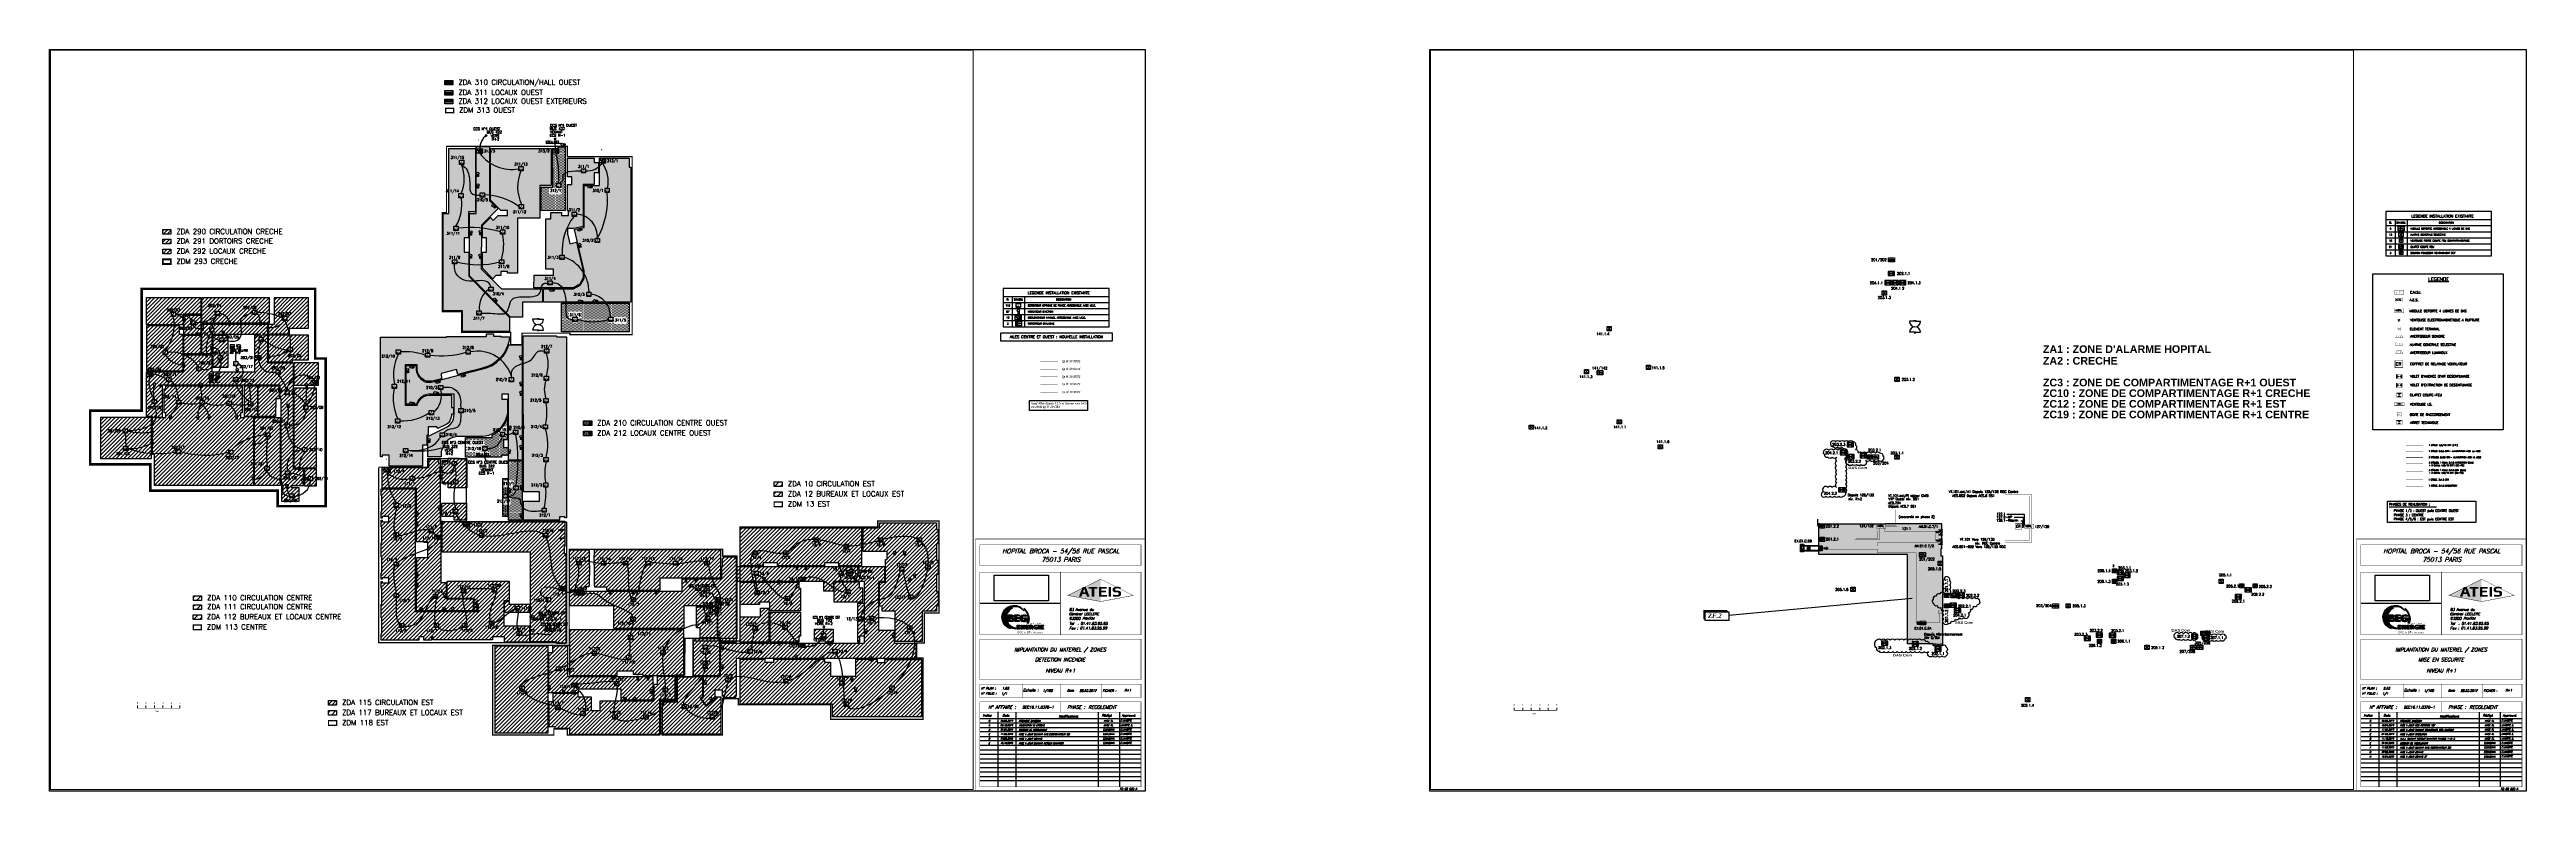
# Paper-space layout 'DI-MES' of a CAD drawing. Header units: millimetres. Extents: x 928 to 3842, y -806 to 67.
# The model-space entities are those that its viewports show. They can reach past a viewport. Long polylines and large blocks are cut down to what shows.
import ezdxf
from ezdxf.enums import TextEntityAlignment as Align

# ---------------------------------------------------------------- set-up
doc = ezdxf.new("R2010")
doc.units = ezdxf.units.MM
for name, pattern in [('CACHE2', [4.7625, 3.175, -1.5875]), ('CONTINU', [0]), ('DISCONTINU2', [0.375, 0.25, -0.125]), ('SLD', [0])]:
    doc.linetypes.add(name, pattern=pattern)
for name, color, linetype in [('A_MURS_CLOI', 7, 'Continuous'), ('ATEIS MISE EN SECURITE', 7, 'Continuous'), ('ATEIS ZONES MES', 7, 'Continuous'), ('BEG-AN', 140, 'Continuous'), ('BEG-EXT', 10, 'Continuous'), ('EXT', 10, 'Continuous'), ('FIL', 7, 'DISCONTINU2'), ('JCC-ADRESSAGE', 6, 'Continuous'), ('JCC-ALARME GENERALE SELECTIVE', 3, 'Continuous'), ('JCC-BOUTON POUSSOIR REARMEMENT CCF', 3, 'Continuous'), ('JCC-CCF', 6, 'Continuous'), ('JCC-COMMUN', 2, 'Continuous'), ('JCC-DECLENCHEUR MANUEL AVEC ISOLATEUR', 5, 'Continuous'), ('JCC-ELEMENT DEPORTE_4 L DAS', 1, 'Continuous'), ('JCC-FILERIE SDI', 6, 'Continuous'), ('JCC-INDICATEUR ACTION', 1, 'Continuous'), ('JCC-LEGENDE', 240, 'Continuous'), ('JCC-LOCAUX', 4, 'Continuous'), ('JCC-LÉGENDE', 240, 'Continuous'), ('JCC-OPTIQUE_A', 1, 'Continuous'), ('JCC-REPETITEUR ALARME', 1, 'Continuous'), ('JCC-UAE-SDI', 7, 'Continuous'), ('JCC-VENTOUSE', 1, 'Continuous'), ('JCC-VENTOUSE_PCF', 1, 'Continuous'), ('JCC-ZONING ZDA-ZDM', 5, 'Continuous'), ('PORTES', 8, 'Continuous')]:
    doc.layers.add(name, color=color, linetype=linetype)
doc.layers.add('JCC-MD4L', color=1, linetype='Continuous', lineweight=0)
doc.styles.add('ARIAL', font='')
doc.styles.add('HELVL', font='ROMAND.SHX')
doc.styles.add('ITALICT9', font='ITALICT.SHX')
doc.styles.add('JOHNSON', font='')
doc.styles.add('LEGENDE', font='romans.shx', dxfattribs={"width": 0.8})
doc.styles.add('LOCAUX', font='romans.shx', dxfattribs={"width": 0.75})
doc.styles.add('ROMANC', font='romanc')
doc.styles.add('ROMANC9', font='')
doc.styles.get("Standard").update_dxf_attribs({"font": 'romans.shx'})
doc.styles.add('TEXTE', font='romans.shx')
doc.styles.add('Traditional Arabic', font='trado.ttf')
doc.styles.get('ARIAL').set_extended_font_data('Arial Black')
doc.styles.get('JOHNSON').set_extended_font_data('Arial', bold=True)
doc.styles.get('ROMANC9').set_extended_font_data('Times New Roman', italic=True, bold=True)
picture_1 = doc.add_image_def('image1.jpg', size_in_pixel=(1122, 531))
pattern_1 = [(45, (156.02783, 0.0343), (-0.2245064, 0.2245064), [])]
pattern_2 = [(45, (156.02817, 0.0343), (-0.2245064, 0.2245064), [])]
pattern_3 = [(0, (156.02817, 0.11396), (0.08929687, 0.17859375), [0, -0.17859375])]
pattern_4 = [(0, (156.02817, -0.7135), (0.079375, 0.15875), [0, -0.15875])]
pattern_5 = [(45, (156.02817, -0.7135), (-0.2245064, 0.2245064), [])]
pattern_6 = [(45, (13.6189, -6.02687), (-0.2245064, 0.2245064), [])]
pattern_7 = [(45, (11.3929, -45.71393), (-0.2245064, 0.2245064), [])]
pattern_8 = [(45, (11.393482, -45.713814), (-0.0176776695, 0.0176776695), [])]

# ---------------------------------------------------------------- blocks, each defined once
blk = doc.blocks.new('FO 08 003 A CARTA4')
at = {"true_color": 0xf9af21}
blk.add_hatch(color=40, dxfattribs=at).paths.add_polyline_path([(-57.4, 249.4), (-57.4, 223.1), (-95.9, 230.3)])
at = {"linetype": 'Continuous', "true_color": 0x515f73}
for points in [[(-75.2, 233.8), (-76.8, 238), (-76.9, 238), (-78.4, 233.8), (-75.2, 233.8), (-70.6, 229), (-73.5, 229), (-74.6, 232), (-79, 232), (-80.1, 229), (-83, 229), (-78.5, 240.3), (-75, 240.3), (-70.6, 229)], [(-61.3, 238.4), (-65, 238.4), (-65, 229), (-67.9, 229), (-67.9, 238.4), (-71.7, 238.4), (-71.7, 240.3), (-61.3, 240.3)], [(-50.2, 229), (-59.6, 229), (-59.6, 240.3), (-50.4, 240.3), (-50.4, 238.4), (-56.7, 238.4), (-56.7, 235.8), (-51, 235.8), (-51, 233.9), (-56.7, 233.9), (-56.7, 231), (-50.2, 231)], [(-45.3, 229), (-48.2, 229), (-48.2, 240.3), (-45.3, 240.3)], [(-33.4, 233), (-33.4, 232.3), (-33.4, 232.1), (-33.4, 232), (-33.4, 231.9), (-33.5, 231.8), (-33.5, 231.5), (-33.5, 231.3), (-33.6, 231.1), (-33.7, 230.9), (-33.7, 230.7), (-33.8, 230.5), (-33.9, 230.4), (-34, 230.2), (-34.1, 230.1), (-34.3, 229.9), (-34.5, 229.8), (-34.6, 229.7), (-34.8, 229.6), (-35, 229.5), (-35.1, 229.4), (-35.3, 229.3), (-35.5, 229.3), (-35.7, 229.2), (-36, 229.2), (-36.2, 229.1), (-36.4, 229), (-36.6, 229), (-36.8, 229), (-36.9, 229), (-37, 229), (-37.1, 228.9), (-37.2, 228.9), (-37.4, 228.9), (-37.5, 228.9), (-37.6, 228.9), (-37.8, 228.9), (-37.9, 228.9), (-38, 228.9), (-38.2, 228.9), (-38.3, 228.9), (-38.5, 228.8), (-38.6, 228.8), (-38.8, 228.8), (-39, 228.8), (-39.2, 228.9), (-39.5, 228.9), (-39.6, 228.9), (-39.7, 228.9), (-39.8, 228.9), (-40, 228.9), (-40.1, 228.9), (-40.2, 228.9), (-40.3, 228.9), (-40.4, 228.9), (-40.6, 228.9), (-40.7, 228.9), (-40.8, 229), (-41, 229), (-41.1, 229), (-41.3, 229), (-41.4, 229), (-41.6, 229), (-41.7, 229), (-41.9, 229), (-42, 229), (-42.1, 229.1), (-42.3, 229.1), (-42.5, 229.1), (-42.6, 229.1), (-42.7, 229.1), (-42.9, 229.2), (-43.1, 229.2), (-43.1, 231.3), (-42.9, 231.2), (-42.7, 231.2), (-42.5, 231.2), (-42.3, 231.1), (-42.1, 231.1), (-42, 231.1), (-41.8, 231.1), (-41.7, 231.1), (-41.5, 231), (-41.3, 231), (-41.2, 231), (-41, 231), (-40.8, 230.9), (-40.7, 230.9), (-40.6, 230.9), (-40.4, 230.9), (-40.3, 230.9), (-40.2, 230.9), (-40, 230.9), (-39.9, 230.9), (-39.8, 230.9), (-39.7, 230.8), (-39.5, 230.8), (-39.3, 230.8), (-39.1, 230.8), (-38.9, 230.8), (-38.8, 230.8), (-38.6, 230.8), (-38.4, 230.8), (-38.3, 230.8), (-38.2, 230.8), (-38, 230.8), (-37.9, 230.8), (-37.8, 230.9), (-37.7, 230.9), (-37.5, 230.9), (-37.3, 230.9), (-37.1, 231), (-37, 231.1), (-36.8, 231.1), (-36.7, 231.3), (-36.5, 231.3), (-36.5, 231.5), (-36.4, 231.5), (-36.3, 231.7), (-36.3, 231.8), (-36.3, 231.9), (-36.3, 232.7), (-36.3, 232.8), (-36.3, 232.9), (-36.4, 233.1), (-36.5, 233.3), (-36.6, 233.5), (-36.8, 233.6), (-36.8, 233.6), (-37, 233.7), (-37.1, 233.7), (-37.3, 233.8), (-37.5, 233.8), (-37.7, 233.8), (-37.8, 233.8), (-37.9, 233.8), (-39.3, 233.8), (-39.4, 233.8), (-39.6, 233.8), (-39.7, 233.8), (-39.8, 233.8), (-40, 233.9), (-40.2, 233.9), (-40.5, 233.9), (-40.7, 234), (-40.9, 234), (-41, 234), (-41.3, 234.1), (-41.4, 234.1), (-41.6, 234.2), (-41.8, 234.2), (-41.9, 234.3), (-42.1, 234.4), (-42.2, 234.5), (-42.3, 234.6), (-42.4, 234.7), (-42.5, 234.8), (-42.7, 234.9), (-42.7, 235), (-42.9, 235.1), (-42.9, 235.2), (-43, 235.4), (-43.1, 235.5), (-43.1, 235.6), (-43.2, 235.8), (-43.2, 235.9), (-43.3, 236.1), (-43.3, 236.2), (-43.3, 236.4), (-43.3, 236.6), (-43.3, 236.8), (-43.3, 237.6), (-43.3, 237.8), (-43.3, 238), (-43.3, 238.1), (-43.2, 238.3), (-43.2, 238.5), (-43.1, 238.6), (-43.1, 238.7), (-43, 238.9), (-42.9, 239), (-42.8, 239.1), (-42.7, 239.3), (-42.6, 239.4), (-42.5, 239.5), (-42.3, 239.6), (-42.2, 239.7), (-42, 239.8), (-41.8, 239.9), (-41.7, 239.9), (-41.5, 240), (-41.3, 240.1), (-41, 240.1), (-40.9, 240.2), (-40.8, 240.2), (-40.7, 240.2), (-40.6, 240.3), (-40.4, 240.3), (-40.3, 240.3), (-40.2, 240.3), (-40, 240.3), (-39.9, 240.3), (-39.7, 240.4), (-39.6, 240.4), (-39.4, 240.4), (-39.3, 240.4), (-39.2, 240.4), (-39, 240.5), (-38.8, 240.5), (-38.7, 240.5), (-38.5, 240.5), (-38.3, 240.5), (-38.2, 240.5), (-38, 240.5), (-37.8, 240.5), (-37.6, 240.5), (-37.4, 240.5), (-37.2, 240.5), (-37, 240.5), (-36.8, 240.5), (-36.6, 240.5), (-36.4, 240.4), (-36.1, 240.4), (-36, 240.4), (-35.9, 240.4), (-35.8, 240.4), (-35.7, 240.4), (-35.5, 240.4), (-35.4, 240.4), (-35.3, 240.3), (-35.1, 240.3), (-35, 240.3), (-34.9, 240.3), (-34.7, 240.3), (-34.6, 240.3), (-34.5, 240.3), (-34.3, 240.3), (-34.2, 240.3), (-34, 240.3), (-34, 238.3), (-34.2, 238.3), (-34.4, 238.3), (-34.5, 238.3), (-34.7, 238.3), (-34.9, 238.3), (-35, 238.3), (-35.2, 238.4), (-35.3, 238.4), (-35.5, 238.4), (-35.6, 238.4), (-35.7, 238.4), (-35.9, 238.4), (-36, 238.5), (-36.1, 238.5), (-36.3, 238.5), (-36.4, 238.5), (-36.5, 238.5), (-36.6, 238.5), (-36.9, 238.5), (-37.1, 238.5), (-37.3, 238.5), (-37.4, 238.5), (-37.6, 238.5), (-37.8, 238.5), (-37.9, 238.5), (-38.1, 238.5), (-38.2, 238.5), (-38.4, 238.5), (-38.6, 238.5), (-38.7, 238.5), (-38.8, 238.5), (-39, 238.5), (-39.1, 238.5), (-39.2, 238.5), (-39.3, 238.5), (-39.5, 238.4), (-39.7, 238.4), (-39.9, 238.3), (-40, 238.3), (-40.1, 238.2), (-40.2, 238.1), (-40.3, 238), (-40.3, 237.9), (-40.4, 237.8), (-40.4, 237.7), (-40.4, 237.6), (-40.4, 236.8), (-40.4, 236.6), (-40.3, 236.4), (-40.2, 236.2), (-40.1, 236.2), (-40, 236.1), (-39.9, 236), (-39.8, 236), (-39.6, 236), (-39.5, 235.9), (-39.4, 235.9), (-39.2, 235.9), (-39, 235.9), (-38.8, 235.9), (-37.4, 235.9), (-37.2, 235.9), (-37.1, 235.9), (-37, 235.9), (-36.8, 235.9), (-36.7, 235.8), (-36.6, 235.8), (-36.5, 235.8), (-36.3, 235.8), (-36.1, 235.8), (-35.9, 235.8), (-35.7, 235.7), (-35.5, 235.7), (-35.3, 235.6), (-35.2, 235.6), (-35, 235.5), (-34.9, 235.5), (-34.7, 235.4), (-34.6, 235.3), (-34.5, 235.2), (-34.3, 235.2), (-34.2, 235), (-34.1, 235), (-34, 234.8), (-33.9, 234.8), (-33.9, 234.6), (-33.8, 234.5), (-33.7, 234.4), (-33.7, 234.2), (-33.6, 234.1), (-33.5, 234), (-33.5, 233.8), (-33.5, 233.7), (-33.5, 233.5), (-33.4, 233.3), (-33.4, 233.2)]]:
    blk.add_hatch(color=157, dxfattribs=at).paths.add_polyline_path(points)
at = {"color": 7, "const_width": 0.445}
for points in [[(-204.7, 0), (-5, 0), (-5, 296.7), (-204.7, 296.7)], [(-199.5, 265.5), (-10, 265.5), (-10, 289.7), (-199.5, 289.7)], [(-199.5, 184), (-10, 184), (-10, 257.5), (-199.5, 257.5)], [(-199.5, 131.4), (-10, 131.4), (-10, 178.7), (-199.5, 178.7)], [(-199.5, 110.4), (-10, 110.4), (-10, 126.1), (-199.5, 126.1)], [(-199.5, 5.3), (-10, 5.3), (-10, 105.1), (-199.5, 105.1)]]:
    blk.add_lwpolyline(points, close=True, dxfattribs=at)
for points in [[(-104.9, 257.5), (-104.9, 184)], [(-149.9, 110.3), (-149.9, 126.1)], [(-104.7, 126.1), (-104.7, 110.4)], [(-56.5, 126.1), (-56.5, 110.4)]]:
    blk.add_lwpolyline(points, dxfattribs=at)
at = {"color": 40, "true_color": 0xf9af21, "const_width": 0.5}
for points in [[(-57.4, 223.1), (-95.9, 230.3), (-57.4, 249.4)], [(-57.4, 249.4), (-19.2, 230.3), (-57.4, 223.1)]]:
    blk.add_lwpolyline(points, dxfattribs=at)
at = {"const_width": 0.445}
for points in [[(-199.5, 93.1), (-10, 93.1)], [(-104.6, 105), (-104.6, 93.3)]]:
    blk.add_lwpolyline(points, dxfattribs=at)
at = {"color": 7}
for points in [[(-178.4, 93.2), (-178.4, 5.5)], [(-157.4, 93), (-157.4, 5.5)], [(-60.4, 93), (-60.4, 5.5)], [(-35.5, 93), (-35.5, 5.5)], [(-199.5, 85.6), (-10, 85.6)], [(-199.5, 80.3), (-10, 80.3)], [(-199.5, 75.1), (-10, 75.1)], [(-10, 69.8), (-199.5, 69.8)], [(-199.5, 64.5), (-10, 64.5)], [(-10, 59.3), (-199.5, 59.3)], [(-199.5, 54), (-10, 54)], [(-199.5, 48.8), (-10, 48.8)], [(-199.5, 43.5), (-10, 43.5)], [(-199.5, 38.3), (-10, 38.3)], [(-10, 33), (-199.5, 33)], [(-199.5, 27.8), (-10, 27.8)], [(-10, 22.5), (-199.5, 22.5)], [(-199.5, 17.4), (-10, 17.4)], [(-10, 12.1), (-199.5, 12.1)]]:
    blk.add_lwpolyline(points, dxfattribs=at)
at = {"color": 7, "style": 'ITALICT9'}
for s, height, p in [('83 Avenue du', 3.093, (-94.5, 212.2)), ('Général LECLERC', 3.093, (-94.7, 206.9)), ('93500 PANTIN', 3.093, (-94.5, 201.7)), ('Fax : 01.41.83.95.99', 3.093, (-94.5, 190.3)), ('Tel  : 01.41.83.95.95', 3.093, (-94.5, 195.8)), ('N° PLAN :', 2.61, (-198, 119.7)), ('Echelle :', 3.15, (-148.7, 117.2)), ('FICHIER :', 2.61, (-55.1, 117.1)), ('N° FOLIO :', 2.61, (-198.2, 113.6)), ('Indice', 2.63, (-196.1, 87.9)), ('Date', 2.63, (-172.9, 87.9)), ('Modifications', 2.628, (-106.7, 86.8)), ('Rédigé', 2.63, (-56.2, 87.9)), ('Approuvé', 2.63, (-32.6, 87.9)), ('FO 08 003 A', 2.296, (-35.1, 1.6))]:
    blk.add_text(s, height=height, dxfattribs=at).set_placement(p)
for s, height, p in [('Date :', 2.63, (-91.5, 117.2)), ('N° AFFAIRE :', 3.863, (-173.4, 97.1)), ('PHASE :', 3.86, (-86.2, 97.1))]:
    blk.add_text(s, height=height, dxfattribs=at).set_placement(p, align=Align.CENTER)
at = {"style": 'ITALICT9', "flags": 4}
for tag, height, p in [('S-SITE', 5.25, (-104.3, 282.1)), ('S-SITE', 5.25, (-104.3, 272.6)), ('S-IMPLANT', 4.3, (-105.2, 166.3)), ('S-DI', 4.3, (-105.2, 154.9)), ('S-NIV', 4.3, (-104.8, 141.9)), ('S-INDICEB', 1.9, (-188.5, 72.2)), ('S-INDICED', 1.9, (-188.5, 61.8)), ('S-INDICE0', 1.9, (-188.5, 82.7)), ('S-INDICEC', 1.9, (-188.5, 67)), ('S-INDICEA', 1.9, (-188.5, 77.5)), ('S-DATEB', 1.9, (-168, 72.4)), ('S-DATED', 1.9, (-168, 61.9)), ('S-DATE0', 1.9, (-168, 82.9)), ('S-DATEA', 1.9, (-168, 77.6)), ('S-DATEC', 1.9, (-168, 67.1)), ('S-REDIGEB', 1.9, (-48.1, 72.4)), ('S-REDIGED', 1.9, (-48.1, 61.9)), ('S-REDIGE0', 1.9, (-48.1, 82.9)), ('S-REDIGEA', 1.9, (-48.1, 77.6)), ('S-REDIGEC', 1.9, (-48.1, 67.1)), ('S-INDICEH', 1.9, (-188.5, 40.7)), ('S-INDICEE', 1.9, (-188.5, 56.5)), ('S-INDICEF', 1.9, (-188.5, 51.4)), ('S-INDICEG', 1.9, (-188.5, 46)), ('S-INDICEJ', 1.9, (-188.5, 30.3)), ('S-INDICEI', 1.9, (-188.5, 35.6)), ('S-DATEH', 1.9, (-168, 40.9)), ('S-DATEE', 1.9, (-168, 56.7)), ('S-DATEF', 1.9, (-168, 51.5)), ('S-DATEG', 1.9, (-168, 46.2)), ('S-DATEJ', 1.9, (-168, 30.4)), ('S-DATEI', 1.9, (-168, 35.7)), ('S-REDIGEH', 1.9, (-48.1, 40.9)), ('S-REDIGEE', 1.9, (-48.1, 56.7)), ('S-REDIGEF', 1.9, (-48.1, 51.5)), ('S-REDIGEG', 1.9, (-48.1, 46.2)), ('S-REDIGEJ', 1.9, (-48.1, 30.4)), ('S-REDIGEI', 1.9, (-48.1, 35.7)), ('S-INDICEM', 1.9, (-188.5, 14.7)), ('S-INDICEK', 1.9, (-188.5, 25)), ('S-INDICEN', 1.9, (-188.5, 9.4)), ('S-INDICEL', 1.9, (-188.5, 20)), ('S-DATEM', 1.9, (-168, 14.8)), ('S-DATEN', 1.9, (-168, 9.5)), ('S-DATEK', 1.9, (-168, 25.1)), ('S-DATEL', 1.9, (-168, 20.1)), ('S-REDIGEM', 1.9, (-48.1, 14.8)), ('S-REDIGEN', 1.9, (-48.1, 9.5)), ('S-REDIGEK', 1.9, (-48.1, 25.1)), ('S-REDIGEL', 1.9, (-48.1, 20.1))]:
    blk.add_attdef(tag, text='', height=height, dxfattribs=at).set_placement(p, align=Align.MIDDLE)
for tag, p, height in [('N-PLAN', (-173.1, 119.9), 2.6), ('E-CHELL', (-125.3, 117.1), 2.6), ('S-DATE', (-82.4, 117.2), 2.6), ('F-FICH', (-29.3, 117.3), 2.6), ('N-FOLIO', (-174.3, 113.6), 2.6), ('S-N°AFFAIRE', (-149.3, 97.4), 3), ('S-PHASE', (-72, 97.2), 3.86), ('S-MODI0', (-153.5, 81.7), 1.9), ('S-MODIA', (-153.5, 76.5), 1.9), ('S-MODIB', (-153.5, 71.2), 1.9), ('S-MODIC', (-153.5, 66), 1.9), ('S-MODID', (-153.5, 60.8), 1.9), ('S-APPROUVE0', (-34.2, 82), 1.9), ('S-APPROUVEA', (-34.2, 76.8), 1.9), ('S-APPROUVEB', (-34.2, 71.5), 1.9), ('S-APPROUVEC', (-34.2, 66.2), 1.9), ('S-APPROUVED', (-34.2, 61), 1.9), ('S-MODIE', (-153.5, 55.5), 1.9), ('S-MODIF', (-153.5, 50.3), 1.9), ('S-MODIG', (-153.5, 45), 1.9), ('S-MODIH', (-153.5, 39.7), 1.9), ('S-MODII', (-153.5, 34.6), 1.9), ('S-MODIJ', (-153.5, 29.3), 1.9), ('S-APPROUVEE', (-34.2, 55.8), 1.9), ('S-APPROUVEF', (-34.2, 50.6), 1.9), ('S-APPROUVEG', (-34.2, 45.3), 1.9), ('S-APPROUVEH', (-34.2, 40), 1.9), ('S-APPROUVEI', (-34.2, 34.9), 1.9), ('S-APPROUVEJ', (-34.2, 29.6), 1.9), ('S-MODIK', (-153.5, 24), 1.9), ('S-MODIL', (-153.5, 19), 1.9), ('S-MODIM', (-153.5, 13.7), 1.9), ('S-MODIN', (-153.5, 8.4), 1.9), ('S-APPROUVEK', (-34.2, 24.3), 1.9), ('S-APPROUVEL', (-34.2, 19.2), 1.9), ('S-APPROUVEM', (-34.2, 13.9), 1.9), ('S-APPROUVEN', (-34.2, 8.6), 1.9)]:
    blk.add_attdef(tag, p, '', height=height, dxfattribs=at)
blk = doc.blocks.new('indicateur action')
at = {"layer": 'JCC-INDICATEUR ACTION'}
blk.add_hatch(color=0, dxfattribs=at).paths.add_polyline_path([(0.8, 0, -0.315344), (-0.8, 0), (-0.8, -2.5), (0.8, -2.5)])
at = {"layer": 'JCC-INDICATEUR ACTION', "color": 0}
for p, q in [((-0.8, 0), (-0.8, -2.5)), ((0.8, -2.5), (-0.8, -2.5)), ((0.8, 0), (0.8, -2.5))]:
    blk.add_line(p, q, dxfattribs=at)
blk.add_circle((0, 1.1), 1.4, dxfattribs=at)
at = {"layer": 'JCC-ADRESSAGE', "style": 'TEXTE'}
blk.add_attdef('ADRESSE', text='', height=3, dxfattribs=at).set_placement((0, 5), align=Align.MIDDLE)
at = {"layer": 'JCC-LOCAUX', "lineweight": 0, "style": 'LOCAUX', "width": 0.75, "flags": 8}
for p in [(0, 13.8), (0, 11.2), (0, 8.8)]:
    blk.add_attdef('PIECE', text='', height=1.75, dxfattribs=at).set_placement(p, align=Align.MIDDLE)
blk = doc.blocks.new('répétiteur alarme')
at = {"layer": 'JCC-REPETITEUR ALARME'}
blk.add_hatch(color=0, dxfattribs=at).paths.add_polyline_path([(-1.6, -0.1, -0.267949), (-2.4, -0.1), (-2.4, -1.4), (-1.6, -1.4)])
at = {"layer": 'JCC-REPETITEUR ALARME', "color": 0}
for p, q in [((0.9, 0.3), (2.8, 0.6)), ((2.8, 0.6), (2.1, -0.5)), ((-2.4, -0.1), (-2.4, -1.4)), ((-2.4, -1.4), (-1.6, -1.4)), ((-1.6, -0.1), (-1.6, -1.4)), ((2.1, -0.5), (0.9, -0.3))]:
    blk.add_line(p, q, dxfattribs=at)
for points in [[(-3.5, 2.5), (3.5, 2.5), (3.5, -2.5), (-3.5, -2.5)], [(-0.3, 0.6), (0.9, 0.6), (0.9, -0.6), (-0.3, -0.6)]]:
    blk.add_lwpolyline(points, close=True, dxfattribs=at)
blk.add_circle((-2, 0.6), 0.8, dxfattribs=at)
at = {"layer": 'JCC-ADRESSAGE', "style": 'TEXTE'}
blk.add_attdef('ADRESSE', text='', height=3, dxfattribs=at).set_placement((0, 5), align=Align.MIDDLE)
at = {"layer": 'JCC-LOCAUX', "style": 'LOCAUX', "width": 0.85, "flags": 8}
for p in [(0, 13.8), (0, 11.2), (0, 8.8)]:
    blk.add_attdef('PIECE', text='', height=1.75, dxfattribs=at).set_placement(p, align=Align.MIDDLE)
blk = doc.blocks.new('optique_a')
at = {"layer": 'JCC-OPTIQUE_A', "color": 0}
blk.add_lwpolyline([(-2.5, 2.5), (2.5, 2.5), (2.5, -2.5), (-2.5, -2.5)], close=True, dxfattribs=at)
at = {"layer": 'JCC-OPTIQUE_A', "color": 0, "const_width": 0.385}
blk.add_lwpolyline([(0.5, 1.6), (-0.5, 0.5), (0.5, -0.5), (-0.5, -1.6)], dxfattribs=at)
at = {"layer": 'JCC-ADRESSAGE', "style": 'TEXTE'}
blk.add_attdef('ADRESSE', text='', height=3, dxfattribs=at).set_placement((0, 5), align=Align.MIDDLE)
at = {"layer": 'JCC-LOCAUX', "style": 'LOCAUX', "width": 0.85, "flags": 8}
for p in [(0, 13.8), (0, 11.2), (0, 8.8)]:
    blk.add_attdef('PIECE', text='', height=1.75, dxfattribs=at).set_placement(p, align=Align.MIDDLE)
at = {"layer": 'JCC-OPTIQUE_A', "color": 0}
for s, p in [('O', (-1.5, -2)), ('A', (1.5, -2))]:
    blk.add_text(s, height=1.25, dxfattribs=at).set_placement(p, align=Align.CENTER)
blk = doc.blocks.new('déclencheur manuel avec isolateur')
at = {"layer": 'JCC-DECLENCHEUR MANUEL AVEC ISOLATEUR', "color": 0}
for p, q in [((2.5, 2.5), (5, 2.5)), ((5, -2.5), (5, 2.5)), ((0, 0), (0, -1.7)), ((2.5, -2.5), (5, -2.5))]:
    blk.add_line(p, q, dxfattribs=at)
blk.add_lwpolyline([(-2.5, 2.5), (2.5, 2.5), (2.5, -2.5), (-2.5, -2.5)], close=True, dxfattribs=at)
blk.add_arc((0, 1.7), 1.66, 180, 0, dxfattribs=at)
at = {"layer": 'JCC-ADRESSAGE', "style": 'TEXTE'}
blk.add_attdef('ADRESSE', text='', height=3, dxfattribs=at).set_placement((0, 5), align=Align.MIDDLE)
at = {"layer": 'JCC-DECLENCHEUR MANUEL AVEC ISOLATEUR', "color": 0}
blk.add_text('ICC', height=1.67, rotation=90, dxfattribs=at).set_placement((3.8, 0), align=Align.MIDDLE_CENTER)
blk.add_text('A', height=1.25, dxfattribs=at).set_placement((1.5, -2), align=Align.CENTER)
at = {"layer": 'JCC-LOCAUX', "style": 'LOCAUX', "width": 0.85, "flags": 8}
for p in [(0, 13.8), (0, 11.2), (0, 8.8)]:
    blk.add_attdef('PIECE', text='', height=1.75, dxfattribs=at).set_placement(p, align=Align.MIDDLE)
blk = doc.blocks.new('pcf')
for p, q in [((-2.5, -2.5), (-2.5, 2.5)), ((-2.5, 2.5), (2.5, 2.5)), ((2.5, 2.5), (2.5, -2.5)), ((2.5, -2.5), (-2.5, -2.5))]:
    blk.add_line(p, q)
blk.add_lwpolyline([(0, 2.5, 5, 0, 0), (0, -2.5, 0, 0, 0)], format="xyseb")
at = {"flags": 1}
for tag, p in [('SYMB_VISIODEF', (0, 1.2)), ('SURVEILLANCE', (0.5, 9.4)), ('SYMB_GRAPH', (0.3, 7.5)), ('SYMB_VIC', (-0.1, 5.8)), ('ADRESSE', (0, -1.5)), ('MODULE', (-0.3, 2.9)), ('CENTRALE', (0, -11.2)), ('VARIANTE', (0, -9.8)), ('POSITION', (0.2, -7.8)), ('METIER', (-0.1, -4.1)), ('TYPE', (0.3, -12.5))]:
    blk.add_attdef(tag, text='', height=2.5, dxfattribs=at).set_placement(p, align=Align.CENTER)
for tag, p in [('LIBELLE', (0, 4)), ('LIBELLEZONE', (0, -6.5))]:
    blk.add_attdef(tag, text='', height=2.5).set_placement(p, align=Align.CENTER)
blk = doc.blocks.new('alarme générale selective')
at = {"layer": 'JCC-ALARME GENERALE SELECTIVE', "color": 0}
for p, q in [((2.5, -2.5), (-2.5, 2.5)), ((-2.5, -2.5), (2.5, 2.5))]:
    blk.add_line(p, q, dxfattribs=at)
blk.add_lwpolyline([(-2.5, 2.5), (2.5, 2.5), (2.5, -2.5), (-2.5, -2.5)], close=True, dxfattribs=at)
at = {"layer": 'JCC-ADRESSAGE', "style": 'TEXTE'}
blk.add_attdef('ADRESSE', text='', height=3, dxfattribs=at).set_placement((0, 5), align=Align.MIDDLE)
at = {"layer": 'JCC-LOCAUX', "style": 'LOCAUX', "width": 0.85, "flags": 8}
for p in [(0, 13.75), (0, 11.25), (0, 8.75)]:
    blk.add_attdef('PIECE', text='', height=1.75, dxfattribs=at).set_placement(p, align=Align.MIDDLE)
blk = doc.blocks.new('MD4L')
at = {"layer": 'JCC-ELEMENT DEPORTE_4 L DAS', "color": 0}
blk.add_lwpolyline([(-3.5, 2.5), (3.5, 2.5), (3.5, -2.5), (-3.5, -2.5)], close=True, dxfattribs=at)
at = {"layer": 'JCC-ADRESSAGE', "style": 'TEXTE'}
blk.add_attdef('ADRESSE', text='', height=3, dxfattribs=at).set_placement((0, 5), align=Align.MIDDLE)
at = {"layer": 'JCC-ELEMENT DEPORTE_4 L DAS', "color": 0, "width": 0.8}
blk.add_text('MD4L', height=2, dxfattribs=at).set_placement((0, 0), align=Align.MIDDLE_CENTER)
blk = doc.blocks.new('clapet coupe feu_Réarm élect')
at = {"layer": 'JCC-CCF'}
h = blk.add_hatch(color=0, dxfattribs=at)
h.paths.add_polyline_path([(-3.8, 2.5), (-3.8, -2.5), (0, 0)])
h.paths.add_polyline_path([(3.8, 2.5), (0, 0), (3.8, -2.5)])
at = {"layer": 'JCC-CCF', "color": 0}
for p, q in [((3.8, 2.5), (-3.8, -2.5)), ((-3.8, 2.5), (3.8, -2.5))]:
    blk.add_line(p, q, dxfattribs=at)
blk.add_lwpolyline([(3.8, 2.5), (-3.8, 2.5), (-3.8, -2.5), (3.8, -2.5)], close=True, dxfattribs=at)
at = {"layer": 'JCC-ADRESSAGE', "style": 'TEXTE'}
blk.add_attdef('ADRESSE', text='', height=3, dxfattribs=at).set_placement((0, 5), align=Align.MIDDLE)
at = {"layer": 'JCC-LOCAUX', "style": 'LOCAUX', "width": 0.85, "flags": 8}
for p in [(0, 13.8), (0, 11.2), (0, 8.8)]:
    blk.add_attdef('PIECE', text='', height=1.75, dxfattribs=at).set_placement(p, align=Align.MIDDLE)
blk = doc.blocks.new('commun')
at = {"layer": 'JCC-COMMUN', "color": 0}
blk.add_lwpolyline([(-2.5, 2.5), (2.5, 2.5), (2.5, -2.5), (-2.5, -2.5)], close=True, dxfattribs=at)
at = {"layer": 'JCC-ADRESSAGE', "style": 'TEXTE'}
blk.add_attdef('ADRESSE', text='', height=3, dxfattribs=at).set_placement((0, 5), align=Align.MIDDLE)
at = {"layer": 'JCC-COMMUN', "color": 0, "style": 'TEXTE'}
blk.add_attdef('GENRE', text='', height=2.5, dxfattribs=at).set_placement((0, 0), align=Align.MIDDLE)
at = {"layer": 'JCC-LOCAUX', "style": 'LOCAUX', "width": 0.85, "flags": 8}
for p in [(0, 13.75), (0, 11.25), (0, 8.75)]:
    blk.add_attdef('PIECE', text='', height=1.75, dxfattribs=at).set_placement(p, align=Align.MIDDLE)
blk = doc.blocks.new('CMSI')
at = {"color": 7, "linetype": 'Continuous', "const_width": 0.02}
blk.add_lwpolyline([(0, 0.26), (0, 0), (0.56, 0), (0.56, 0.26)], close=True, dxfattribs=at)
at = {"color": 1, "const_width": 0.005}
blk.add_lwpolyline([(0.09, 0.16, 1), (0.16, 0.16, 1)], format="xyb", close=True, dxfattribs=at)
at = {"color": 1, "linetype": 'Continuous', "const_width": 0.006}
for points in [[(0.1, 0.12), (0.1, 0.08), (0.14, 0.08), (0.14, 0.12)], [(0.24, 0.19), (0.24, 0.07), (0.29, 0.07), (0.29, 0.19)], [(0.29, 0.15), (0.29, 0.11), (0.46, 0.07), (0.46, 0.19)]]:
    blk.add_lwpolyline(points, close=True, dxfattribs=at)
blk = doc.blocks.new('ELEMENT TERMINAL DAS')
at = {"linetype": 'SLD', "const_width": 0.015}
blk.add_lwpolyline([(0, 0), (0.14, 0), (0.14, 0.13), (0.19, -0.09), (0.2, 0.14), (0.25, -0.09), (0.26, 0.14), (0.32, -0.09), (0.32, 0.14), (0.37, -0.09), (0.38, 0.13), (0.43, 0), (0.54, 0)], dxfattribs=at)
blk = doc.blocks.new('COFFRET DE RELAYAGE VENTILATEUR')
at = {"color": 4, "linetype": 'Continuous', "const_width": 0.02}
blk.add_lwpolyline([(0, 0.275), (0, 0), (0.292, 0), (0.292, 0.275)], close=True, dxfattribs=at)
at = {"linetype": 'SLD', "style": 'ROMANC'}
blk.add_text('CR', height=0.1211, dxfattribs=at).set_placement((0.021, 0.079))
blk = doc.blocks.new('BOITE DE RACCORDEMENT PCF')
at = {"color": 3, "linetype": 'Continuous', "const_width": 0.02}
blk.add_lwpolyline([(0, 0.27), (0, 0), (0.29, 0), (0.29, 0.27)], close=True, dxfattribs=at)
at = {"color": 3, "linetype": 'Continuous', "const_width": 0.01}
for points in [[(0.29, 0), (0, 0.27)], [(0.29, 0.27), (0, 0)]]:
    blk.add_lwpolyline(points, dxfattribs=at)
blk = doc.blocks.new('ARRET TECHNIQUE')
at = {"color": 30, "linetype": 'SLD', "const_width": 0.03}
blk.add_lwpolyline([(0, 0.33), (0, 0), (0.45, 0), (0.45, 0.33)], close=True, dxfattribs=at)
at = {"color": 30, "linetype": 'SLD'}
blk.add_solid([(0, 0.33), (0.45, 0.33), (0.45, 0), (0, 0)], dxfattribs=at)
blk = doc.blocks.new('VENTOUSE I.S.')
at = {"color": 3, "linetype": 'SLD', "const_width": 0.024}
blk.add_lwpolyline([(-0.39, 0.1), (-0.39, -0.1), (0.39, -0.1), (0.39, 0.1)], close=True, dxfattribs=at)
at = {"color": 3}
blk.add_solid([(-0.39, 0.1), (0.39, 0.1), (0.39, -0.1), (-0.39, -0.1)], dxfattribs=at)
blk = doc.blocks.new('CLAPET COUPE-FEU')
at = {"color": 5, "linetype": 'SLD', "const_width": 0.024}
blk.add_lwpolyline([(-0.22, 0.17), (-0.22, -0.17), (0.22, -0.17), (0.22, 0.17)], close=True, dxfattribs=at)
at = {"color": 5}
blk.add_solid([(-0.22, 0.17), (0.22, 0.17), (0.22, -0.17), (-0.22, -0.17)], dxfattribs=at)
blk = doc.blocks.new('AVERTISSEUR LUMINEUX')
at = {"color": 3, "linetype": 'Continuous', "const_width": 0.02}
blk.add_lwpolyline([(0.1, 0.21), (0, 0), (0.56, 0), (0.45, 0.21)], close=True, dxfattribs=at)
at = {"color": 1, "linetype": 'Continuous', "const_width": 0.006}
for points in [[(0.16, 0.16), (0.16, 0.04), (0.21, 0.04), (0.21, 0.16)], [(0.21, 0.12), (0.21, 0.08), (0.38, 0.04), (0.38, 0.16)]]:
    blk.add_lwpolyline(points, close=True, dxfattribs=at)
blk = doc.blocks.new('AVERTISSEUR SONORE')
at = {"color": 0, "linetype": 'Continuous', "const_width": 0.02}
blk.add_lwpolyline([(0.1, 0.21), (0, 0), (0.56, 0), (0.45, 0.21)], close=True, dxfattribs=at)
at = {"color": 1, "linetype": 'Continuous', "const_width": 0.006}
for points in [[(0.16, 0.16), (0.16, 0.04), (0.21, 0.04), (0.21, 0.16)], [(0.21, 0.12), (0.21, 0.08), (0.38, 0.04), (0.38, 0.16)]]:
    blk.add_lwpolyline(points, close=True, dxfattribs=at)
blk = doc.blocks.new('VENTOUSE ELECTROMANETIQUE A RUPTURE')
at = {"color": 4, "linetype": 'Continuous', "const_width": 0.00535}
blk.add_lwpolyline([(-0.14, 0, 1), (0.14, 0, 1)], format="xyb", close=True, dxfattribs=at)
at = {"color": 1, "linetype": 'SLD', "style": 'ROMANC'}
blk.add_text('V', height=0.16, dxfattribs=at).set_placement((-0.08, -0.1))
blk = doc.blocks.new("VOLETS D'AMENEE D'AIR DESENFUMAGE")
at = {"color": 3, "linetype": 'SLD', "const_width": 0.373}
blk.add_lwpolyline([(0, 5.1), (0, 0), (7, 0), (7, 5.1)], close=True, dxfattribs=at)
at = {"color": 3, "linetype": 'SLD'}
blk.add_solid([(0, 5.1), (0, 0), (7, 0), (7, 5.1)], dxfattribs=at)
blk = doc.blocks.new("VOLETS D'EXTRACTION DE DESENFUMAGE")
at = {"color": 1, "linetype": 'SLD', "const_width": 0.373}
blk.add_lwpolyline([(0, 5.1), (0, 0), (7, 0), (7, 5.1)], close=True, dxfattribs=at)
at = {"color": 1, "linetype": 'SLD'}
blk.add_solid([(0, 5.1), (0, 0), (7, 0), (7, 5.1)], dxfattribs=at)
blk = doc.blocks.new('A$C20DD5AA8')
at = {"color": 4, "linetype": 'Continuous', "const_width": 0.364}
blk.add_lwpolyline([(0.2, 5.5), (0.2, 0.2), (10.9, 0.2), (10.9, 5.5)], close=True, dxfattribs=at)
at = {"linetype": 'Continuous', "style": 'ROMANC'}
blk.add_text('MD4L', height=2.18, dxfattribs=at).set_placement((1.1, 2))
blk = doc.blocks.new('AVERTISSEUR SONORE SELECTIF')
at = {"color": 7, "linetype": 'Continuous', "const_width": 0.016}
blk.add_lwpolyline([(0.14, 0.21), (0.06, 0.02), (0.58, 0.02), (0.49, 0.21)], close=True, dxfattribs=at)
at = {"color": 1, "const_width": 0.004}
blk.add_lwpolyline([(0.16, 0.13, 1), (0.22, 0.13, 1)], format="xyb", close=True, dxfattribs=at)
at = {"color": 1, "linetype": 'Continuous', "const_width": 0.0048}
for points in [[(0.17, 0.1), (0.17, 0.07), (0.21, 0.07), (0.21, 0.1)], [(0.28, 0.16), (0.28, 0.06), (0.33, 0.06), (0.33, 0.16)], [(0.33, 0.12), (0.33, 0.09), (0.46, 0.06), (0.46, 0.16)]]:
    blk.add_lwpolyline(points, close=True, dxfattribs=at)
blk = doc.blocks.new('A$C3B7855F7')
h = blk.add_hatch(color=148)
h.dxf.hatch_style = 1
h.paths.add_polyline_path([(23.6, 25.6, 1.419473), (8.6, 6.8, -1.22752)])
h = blk.add_hatch(color=62)
h.dxf.hatch_style = 1
h.paths.add_polyline_path([(14.8, 6.3), (14.8, 7.7, -0.783255), (11.2, 28.5, 0.884808)])
h = blk.add_hatch(color=142)
h.dxf.hatch_style = 1
h.paths.add_polyline_path([(26.4, 12.8), (28.7, 12.8, 0.311068), (23.4, 28.1, -0.302298)])
h = blk.add_hatch(color=250)
h.dxf.hatch_style = 1
h.paths.add_polyline_path([(10.6, 21.6), (6.7, 21.6), (6.7, 14.3), (10.5, 14.3, 1), (10.8, 18.3, 1)])
h.paths.add_polyline_path([(9.6, 18.7), (8.5, 18.7), (8.5, 20.4), (9.6, 20.4, -1)], flags=16)
h.paths.add_polyline_path([(9.7, 15.4), (8.5, 15.4), (8.5, 17.5), (9.7, 17.5, -1)], flags=16)
h = blk.add_hatch(color=250)
h.dxf.hatch_style = 1
h.paths.add_polyline_path([(15.4, 20.4), (18.3, 20.4), (18.3, 21.6), (13.6, 21.6), (13.6, 14.3), (18.3, 14.3), (18.3, 15.4), (15.4, 15.4), (15.4, 17.2), (17.9, 17.2), (17.9, 18.7), (15.4, 18.7)])
h = blk.add_hatch(color=8)
h.dxf.hatch_style = 1
h.paths.add_polyline_path([(16.3, 6.3), (18.9, 6.3), (18.9, 6.8), (17, 6.8), (17, 8.1), (18.8, 8.1), (18.8, 8.6), (17, 8.6), (17, 9.8), (18.9, 9.8), (18.9, 10.3), (16.3, 10.3)])
h = blk.add_hatch(color=250)
h.dxf.hatch_style = 1
h.paths.add_polyline_path([(25.7, 21.3), (25.7, 19.8, 0.121441), (24.2, 20.2), (22.9, 20.2, 1.129695), (24.4, 15.6), (24.4, 17.2), (22.7, 17.2), (22.7, 18.3), (26.1, 18.3), (26.1, 14.6, -0.120106), (24, 14.1), (22.7, 14.1, -0.945511), (22.5, 21.6), (24.2, 21.6, -0.102479)])
h = blk.add_hatch(color=8)
h.dxf.hatch_style = 1
h.paths.add_polyline_path([(21, 9.4), (23.3, 6.3), (23.9, 6.3), (23.9, 10.3), (23.3, 10.3), (23.3, 7.2), (21, 10.3), (20.4, 10.3), (20.4, 6.3), (21, 6.3)])
h = blk.add_hatch(color=8)
h.dxf.hatch_style = 1
h.paths.add_polyline_path([(25.6, 6.3), (28.2, 6.3), (28.2, 6.8), (26.2, 6.8), (26.2, 8.1), (28.1, 8.1), (28.1, 8.6), (26.2, 8.6), (26.2, 9.8), (28.2, 9.8), (28.2, 10.3), (25.6, 10.3)])
h = blk.add_hatch(color=8)
h.dxf.hatch_style = 1
h.paths.add_polyline_path([(29.7, 3.7), (29.6, 3.7), (29.4, 3.4), (29.4, 3.4)])
h = blk.add_hatch(color=8)
h.dxf.hatch_style = 1
h.paths.add_polyline_path([(31.4, 10.3), (29.7, 10.3), (29.7, 6.3), (30.4, 6.3), (30.4, 7.9), (31.3, 7.9, -0.251376), (31.8, 7.3), (32, 6.3), (32.7, 6.3), (32.4, 7.3, 0.189942), (31.8, 8.2, 0.828043)])
h.paths.add_polyline_path([(30.4, 8.5), (30.4, 9.8), (31.3, 9.8, -1), (31.3, 8.5)], flags=16)
h = blk.add_hatch(color=8)
h.dxf.hatch_style = 1
h.paths.add_polyline_path([(37.6, 8.4), (36, 8.4), (36, 7.9), (36.9, 7.9), (36.9, 6.8, -0.048624), (36.5, 6.7), (35.9, 6.7, -1.069206), (36, 9.8), (36.7, 9.8, -0.121441), (37.5, 9.6), (37.5, 10.1, 0.06682), (36.7, 10.3), (35.7, 10.3, 1.030448), (35.9, 6.2), (36.6, 6.2, 0.064383), (37.6, 6.5)])
h = blk.add_hatch(color=8)
h.dxf.hatch_style = 1
h.paths.add_polyline_path([(39.8, 10.3), (39.1, 10.3), (39.1, 6.3), (39.8, 6.3)])
h = blk.add_hatch(color=8)
h.dxf.hatch_style = 1
h.paths.add_polyline_path([(42.1, 8.1), (44, 8.1), (44, 8.6), (42.1, 8.6), (42.1, 9.8), (44.1, 9.8), (44.1, 10.3), (41.5, 10.3), (41.5, 6.3), (44.1, 6.3), (44.1, 6.8), (42.1, 6.8)])
at = {"color": 148}
blk.add_lwpolyline([(23.6, 25.6, 1.22752), (8.6, 6.8, -1.419473)], format="xyb", close=True, dxfattribs=at)
at = {"color": 62}
blk.add_lwpolyline([(14.8, 7.7), (14.8, 6.3, -0.884808), (11.2, 28.5, 0.783255)], format="xyb", close=True, dxfattribs=at)
at = {"color": 142}
blk.add_lwpolyline([(23.4, 28.1, -0.302298), (26.4, 12.8), (28.7, 12.8, 0.311068)], format="xyb", close=True, dxfattribs=at)
at = {"color": 250}
for points in [[(6.7, 14.3), (6.7, 21.6), (10.6, 21.6, -1), (10.8, 18.3, -1), (10.5, 14.3)], [(9.6, 20.4, -1), (9.6, 18.7), (8.5, 18.7), (8.5, 20.4)], [(9.7, 15.4, 1), (9.7, 17.5), (8.5, 17.5), (8.5, 15.4)], [(22.7, 18.3), (26.1, 18.3), (26.1, 14.6, -0.120106), (24, 14.1), (22.7, 14.1, -0.945511), (22.5, 21.6), (24.2, 21.6, -0.1027), (25.7, 21.3), (25.7, 19.8, 0.121441), (24.2, 20.2), (22.9, 20.2, 1.129695), (24.4, 15.6), (24.4, 17.2), (22.7, 17.2)]]:
    blk.add_lwpolyline(points, format="xyb", close=True, dxfattribs=at)
blk.add_lwpolyline([(17.9, 18.7), (17.9, 17.2), (15.4, 17.2), (15.4, 15.4), (18.3, 15.4), (18.3, 14.3), (13.6, 14.3), (13.6, 21.6), (18.3, 21.6), (18.3, 20.4), (15.4, 20.4), (15.4, 18.7)], close=True, dxfattribs=at)
at = {"color": 8}
for points in [[(18.8, 8.1), (17, 8.1), (17, 6.8), (18.9, 6.8), (18.9, 6.3), (16.3, 6.3), (16.3, 10.3), (18.9, 10.3), (18.9, 9.8), (17, 9.8), (17, 8.6), (18.8, 8.6)], [(21, 6.3), (20.4, 6.3), (20.4, 10.3), (21, 10.3), (23.3, 7.2), (23.3, 10.3), (23.9, 10.3), (23.9, 6.3), (23.3, 6.3), (21, 9.4)], [(28.1, 8.1), (26.2, 8.1), (26.2, 6.8), (28.2, 6.8), (28.2, 6.3), (25.6, 6.3), (25.6, 10.3), (28.2, 10.3), (28.2, 9.8), (26.2, 9.8), (26.2, 8.6), (28.1, 8.6)], [(29.7, 3.7), (29.4, 3.4), (29.4, 3.4), (29.6, 3.7)], [(39.8, 6.3), (39.1, 6.3), (39.1, 10.3), (39.8, 10.3)], [(44, 8.1), (42.1, 8.1), (42.1, 6.8), (44.1, 6.8), (44.1, 6.3), (41.5, 6.3), (41.5, 10.3), (44.1, 10.3), (44.1, 9.8), (42.1, 9.8), (42.1, 8.6), (44, 8.6)]]:
    blk.add_lwpolyline(points, close=True, dxfattribs=at)
for points in [[(31.8, 7.3, 0.251376), (31.3, 7.9), (30.4, 7.9), (30.4, 6.3), (29.7, 6.3), (29.7, 10.3), (31.4, 10.3, -0.828043), (31.8, 8.2, -0.189942), (32.4, 7.3), (32.7, 6.3), (32, 6.3)], [(31.3, 8.5), (30.4, 8.5), (30.4, 9.8), (31.3, 9.8, -1)], [(36, 7.9), (36, 8.4), (37.6, 8.4), (37.6, 6.5, -0.064383), (36.6, 6.2), (35.9, 6.2, -1.040126), (35.8, 10.3), (36.7, 10.3, -0.06682), (37.5, 10.1), (37.5, 9.6, 0.121441), (36.7, 9.8), (36, 9.8, 1.069206), (35.9, 6.7), (36.5, 6.7, 0.048624), (36.9, 6.8), (36.9, 7.9)]]:
    blk.add_lwpolyline(points, format="xyb", close=True, dxfattribs=at)
at = {"color": 8, "style": 'Traditional Arabic'}
for s, height, width, p in [('CVC & D', 2.25, 0.95, (22.4, 1.7)), ('C', 1.3, 0.9, (30, 11.4)), ('OMFORT', 1.1, 0.9, (33.7, 11.4)), ('&', 1.4, 0.9, (37.9, 11.4)), ('S', 1.3, 0.9, (39.3, 11.4)), ('AFETY', 1.1, 0.9, (42, 11.4))]:
    blk.add_text(s, height=height, dxfattribs=dict(at, width=width)).set_placement(p, align=Align.CENTER)
blk.add_text('ESEMFUMAGE', height=1.6, dxfattribs=at).set_placement((36.6, 1.7), align=Align.CENTER)
blk = doc.blocks.new('ventouse PCF')
at = {"layer": 'JCC-VENTOUSE_PCF'}
blk.add_hatch(color=0, dxfattribs=at).paths.add_polyline_path([(0, -2.5), (2.5, 2.5), (-2.5, 2.5)])
at = {"layer": 'JCC-VENTOUSE_PCF', "color": 0}
for p, q in [((0, -2.5), (-2.5, 2.5)), ((2.5, 2.5), (0, -2.5))]:
    blk.add_line(p, q, dxfattribs=at)
blk.add_lwpolyline([(-2.5, 2.5), (2.5, 2.5), (2.5, -2.5), (-2.5, -2.5)], close=True, dxfattribs=at)
at = {"layer": 'JCC-ADRESSAGE', "style": 'TEXTE'}
blk.add_attdef('ADRESSE', text='', height=3, dxfattribs=at).set_placement((0, 5), align=Align.MIDDLE)
at = {"layer": 'JCC-LOCAUX', "style": 'LOCAUX', "width": 0.85, "flags": 8}
for p in [(0, 13.75), (0, 11.25), (0, 8.75)]:
    blk.add_attdef('PIECE', text='', height=1.75, dxfattribs=at).set_placement(p, align=Align.MIDDLE)
blk = doc.blocks.new('ECHELLE')
at = {"linetype": 'Continuous', "lineweight": 20}
for p, q in [((0, 3), (0, 0)), ((10, 0), (10, 3)), ((20, 0), (20, 3)), ((30, 0), (30, 3)), ((40, 0), (40, 3)), ((50, 0), (50, 3))]:
    blk.add_line(p, q, dxfattribs=at)
at = {"linetype": 'Continuous', "lineweight": 20, "const_width": 0.5, "flags": 128}
blk.add_lwpolyline([(0, 0), (50, 0)], dxfattribs=at)
at = {"linetype": 'Continuous', "style": 'ROMANC9'}
for s, p in [('0', (-0.8, 5.4)), ('1', (9.2, 5.4)), ('2', (19.2, 5.4)), ('3', (29.2, 5.4)), ('4', (39.2, 5.4)), ('5', (49.2, 5.4)), ('5m', (21.2, -4.6))]:
    blk.add_text(s, height=2, dxfattribs=at).set_placement(p)
blk = doc.blocks.new('A$C0B3801A5')
for p, q in [((0, -0.43), (-0.17, -0.38)), ((-0.17, -0.38), (0, -0.38)), ((0, -0.18), (0, -0.58)), ((0, -0.33), (0.17, -0.38)), ((0.17, -0.38), (0, -0.38)), ((0, -0.58), (0, -0.48))]:
    blk.add_line(p, q)
blk.add_lwpolyline([(0, 0), (-0.05, -0.18), (0, -0.18), (0.05, -0.18), (0, 0)], close=True)
blk = doc.blocks.new('FLECHE-SOUFFLAGE')
at = {"color": 0}
for centre, radius, start, end in [((0.37, 0.06), 0.516, 125.4841, 186.5849), ((0.06, -0.02), 0.207, 130.9787, 173.0561), ((0.13, 0.16), 0.208, 188.1034, 230.6064), ((0.29, 0.15), 0.458, 93.8733, 136.0686), ((0.04, 0.32), 0.161, 78.0891, 118.7593), ((0.42, 0.14), 0.444, 133.7909, 198.1305), ((0.35, 0.43), 0.235, 174.0996, 204.8177), ((0.5, 0.33), 0.362, 131.3275, 179.116)]:
    blk.add_arc(centre, radius, start, end, dxfattribs=at)
blk = doc.blocks.new('A$C25E82A9F')
at = {"color": 1}
for p, q in [((0, 0.5), (0.7, 0.5)), ((0, 0), (0, 0.5)), ((0.7, 0.5), (0.7, 0)), ((0.7, 0), (0, 0))]:
    blk.add_line(p, q, dxfattribs=at)
at = {"color": 1, "width": 0.8}
blk.add_text('MD4L', height=0.2, dxfattribs=at).set_placement((0.35, 0.25), align=Align.MIDDLE_CENTER)
blk = doc.blocks.new('BOITIER RÉARMEMENT MOTEUR DE DESENFUMAGE')
at = {"linetype": 'Continuous', "const_width": 0.31}
blk.add_lwpolyline([(0, 4.5), (0, 0), (4.5, 0), (4.5, 4.5)], close=True, dxfattribs=at)
at = {"color": 1, "linetype": 'Continuous', "const_width": 0.2}
blk.add_lwpolyline([(2.7, 2.3, 3.408312), (1.8, 2.3), (1.4, 0.9), (3.2, 0.9), (2.7, 2.3)], format="xyb", dxfattribs=at)

msp = doc.modelspace()

# ---------------------------------------------------------------- hatches: boundary and pattern name
at = {"layer": 'ATEIS ZONES MES'}
h = msp.add_hatch(dxfattribs=at)
h.set_pattern_fill('DOTS', color=5, scale=0.1)
h.set_pattern_definition(pattern_4)
edge = h.paths.add_edge_path()
edge.add_line((163.48, 25.14), (171.3, 25.14))
edge.add_line((171.3, 25.14), (171.3, 25.18))
edge.add_line((171.3, 25.18), (177.91, 25.18))
edge.add_line((177.91, 25.18), (177.91, 22.19))
edge.add_line((177.91, 22.19), (177.82, 22.19))
edge.add_line((177.82, 22.19), (177.82, 21.37))
edge.add_line((177.82, 21.37), (178.04, 21.37))
edge.add_line((178.04, 21.37), (178.04, 10.77))
edge.add_line((178.04, 10.77), (176.94, 10.77))
edge.add_line((176.94, 10.77), (176.94, 11))
edge.add_line((176.94, 11), (173.89, 11))
edge.add_line((173.89, 11), (173.89, 21.53))
edge.add_line((173.89, 21.53), (163.48, 21.53))
edge.add_line((163.48, 21.53), (163.48, 25.14))
at = {"layer": 'BEG-AN'}
h = msp.add_hatch(color=256, dxfattribs=at)
h.dxf.hatch_style = 1
h.paths.add_polyline_path([(177.96, 24.5), (177.91, 24.5), (177.91, 22.83), (177.96, 22.83)])
at = {"layer": 'BEG-EXT', "ltscale": 0.01}
for points in [[(161.58, 22.62), (161.41, 22.62), (161.41, 21.95), (161.45, 22.58)], [(161.58, 22.62), (161.41, 22.62), (161.41, 21.95), (161.45, 22.58)], [(175.15, 13.37), (176, 13.38), (175.99, 13.54), (175.96, 13.42)], [(175.15, 13.37), (176, 13.38), (175.99, 13.54), (175.96, 13.42)]]:
    msp.add_hatch(color=8, dxfattribs=at).paths.add_polyline_path(points)
at = {"layer": 'BEG-EXT'}
h = msp.add_hatch(color=8, dxfattribs=at)
h.dxf.hatch_style = 1
h.paths.add_polyline_path([(162.06, 22.56), (162.06, 21.96), (162.26, 22.26)])
h.paths.add_polyline_path([(162.46, 22.56), (162.26, 22.26), (162.46, 21.96)])
h = msp.add_hatch(dxfattribs=at)
h.set_pattern_fill('ANSI37', color=8, scale=0.2, angle=45)
h.set_pattern_definition([(90, (11.393482, -45.713814), (-0.025, 3e-18), []), (180, (11.393482, -45.713814), (-3e-18, -0.025), [])])
h.paths.add_polyline_path([(163.83, 22.51), (163.63, 22.51), (163.63, 22.01), (163.83, 22.01)])
at = {"layer": 'EXT', "lineweight": 9}
h = msp.add_hatch(dxfattribs=at)
h.set_pattern_fill('ANSI31', color=8, scale=0.2, style=0)
h.set_pattern_definition(pattern_8)
h.paths.add_polyline_path([(161.68, 22.69), (161.33, 22.69), (161.33, 22.65), (161.36, 22.64), (161.36, 22.66), (161.65, 22.66), (161.65, 22.61), (161.68, 22.6)])
h.paths.add_polyline_path([(161.68, 22.6), (161.65, 22.61), (161.65, 21.86), (161.36, 21.86), (161.36, 22.64), (161.33, 22.65), (161.33, 21.83), (161.68, 21.83)])
h.paths.add_polyline_path([(163.38, 21.96), (161.73, 21.96), (161.73, 21.93), (163.38, 21.93)])
h.paths.add_polyline_path([(161.73, 21.96), (161.68, 21.96), (161.68, 21.93), (161.73, 21.93)])
h.paths.add_polyline_path([(163.38, 22.59), (161.73, 22.59), (161.73, 22.56), (163.38, 22.56)])
h.paths.add_polyline_path([(161.73, 22.59), (161.68, 22.59), (161.68, 22.56), (161.73, 22.56)])
h.paths.add_polyline_path([(163.48, 22.59), (163.38, 22.59), (163.38, 22.56), (163.48, 22.56)])
h.paths.add_polyline_path([(163.48, 21.96), (163.38, 21.96), (163.38, 21.93), (163.48, 21.93)])
h = msp.add_hatch(dxfattribs=at)
h.set_pattern_fill('ANSI31', color=8, scale=0.2, style=0)
h.set_pattern_definition(pattern_8)
h.paths.add_polyline_path([(175.07, 13.6), (175.07, 13.3), (176.07, 13.3), (176.07, 13.6)])
h.paths.add_polyline_path([(175.99, 13.54), (176, 13.38), (175.15, 13.37), (175.96, 13.42)], flags=16)
at = {"layer": 'JCC-FILERIE SDI'}
for color, points in [(4, [(168.73, 70.58), (168.54, 70.6), (168.66, 70.4)]), (4, [(176.89, 70.19), (176.66, 70.19), (176.77, 70.03)]), (6, [(211.67, 19.63), (211.55, 19.47), (211.78, 19.47)]), (3, [(175.91, 14.63), (176.07, 14.51), (176.07, 14.74)]), (5, [(194.31, 14.81), (194.43, 14.96), (194.19, 14.96)]), (5, [(194.86, 16.69), (195.02, 16.58), (195.02, 16.81)]), (3, [(176.67, 12.58), (176.55, 12.42), (176.79, 12.42)]), (6, [(208.38, 12.89), (208.26, 12.73), (208.5, 12.73)])]:
    msp.add_hatch(color=color, dxfattribs=at).paths.add_polyline_path(points)
at = {"layer": 'JCC-ZONING ZDA-ZDM'}
h = msp.add_hatch(dxfattribs=at)
h.set_pattern_fill('DOTS', color=18, scale=0.1, style=0)
h.set_pattern_definition([(0, (156.02817, 0.11396), (0.079375, 0.15875), [0, -0.15875])])
h.paths.add_polyline_path([(163.81, 77.04), (164.75, 77.04), (164.75, 76.5), (163.81, 76.5)])
h = msp.add_hatch(dxfattribs=at)
h.set_pattern_fill('DOTS', color=6, scale=0.1125, style=0)
h.set_pattern_definition(pattern_3)
h.paths.add_polyline_path([(163.81, 75.85), (164.75, 75.85), (164.75, 75.31), (163.81, 75.31)])
h = msp.add_hatch(dxfattribs=at)
h.set_pattern_fill('DOTS', color=4, scale=0.1125, style=0)
h.set_pattern_definition(pattern_3)
h.paths.add_polyline_path([(163.81, 74.82), (164.75, 74.82), (164.75, 74.28), (163.81, 74.28)])
h = msp.add_hatch(dxfattribs=at)
h.set_pattern_fill('DOTS', color=6, scale=0.1)
h.set_pattern_definition(pattern_4)
h.paths.add_polyline_path([(164.27, 69.03), (167.4, 69.03), (167.4, 61.59), (166.61, 61.59), (166.61, 58.51), (166.1, 58.51), (166.1, 56.84), (166.62, 56.84), (166.62, 54.02), (171.43, 49.15), (171.43, 47.5), (165.87, 47.5), (165.87, 49.95), (163.6, 49.95), (163.6, 61.38), (164.28, 61.38)])
h = msp.add_hatch(dxfattribs=at)
h.set_pattern_fill('DOTS', color=18, scale=0.1)
h.set_pattern_definition(pattern_4)
h.paths.add_polyline_path([(167.51, 69.26), (169.07, 69.26), (169.07, 62.89), (170.08, 61.96), (168.11, 60.01), (168.1, 54.86), (170.47, 52.53), (175.3, 52.53), (175.3, 50.94), (172.94, 50.94), (172.94, 49.18), (171.54, 49.18), (166.71, 54.04), (166.71, 61.38), (167.51, 61.38)])
h = msp.add_hatch(dxfattribs=at)
h.set_pattern_fill('DOTS', color=6, scale=0.1)
h.set_pattern_definition(pattern_4)
h.paths.add_polyline_path([(169.19, 69.03), (176.33, 69.03), (176.33, 64.66), (174.98, 64.66), (174.98, 60.84), (172.37, 60.84), (172.37, 54.35), (171.18, 54.35), (171.18, 54.55), (170.38, 54.55), (170.38, 54.08), (169.8, 54.08), (169.45, 53.69), (168.22, 54.95), (168.22, 56.84), (168.72, 56.84), (168.72, 58.51), (168.22, 58.51), (168.22, 59.97), (169.16, 60.91), (169.5, 60.55), (170.08, 61.13), (171.19, 61.13), (171.19, 61.74), (170.4, 61.74), (169.19, 62.94)])
h = msp.add_hatch(dxfattribs=at)
h.set_pattern_fill('DOTS', color=6, scale=0.1)
h.set_pattern_definition(pattern_4)
edge = h.paths.add_edge_path()
edge.add_line((174.29, 54.14), (176.57, 54.14))
edge.add_line((176.57, 54.14), (176.57, 54.84))
edge.add_line((176.57, 54.84), (175.68, 54.84))
edge.add_line((175.68, 54.84), (175.68, 60.74))
edge.add_line((175.68, 60.74), (176.29, 60.74))
edge.add_line((176.29, 60.74), (176.29, 61.52))
edge.add_line((176.29, 61.52), (177.54, 61.52))
edge.add_line((177.54, 61.52), (177.54, 61.13))
edge.add_line((177.54, 61.13), (178.34, 61.13))
edge.add_line((178.34, 61.13), (178.34, 61.74))
edge.add_line((178.34, 61.74), (178.24, 61.74))
edge.add_line((178.24, 61.74), (178.24, 64.79))
edge.add_line((178.24, 64.79), (178.74, 64.79))
edge.add_line((178.74, 64.79), (178.74, 65.71))
edge.add_line((178.74, 65.71), (178.23, 65.71))
edge.add_line((178.23, 65.71), (178.23, 67.89))
edge.add_line((178.23, 67.89), (181.38, 67.89))
edge.add_line((181.38, 67.89), (181.38, 67.39))
edge.add_line((181.38, 67.39), (181.88, 67.39))
edge.add_line((181.88, 67.39), (181.88, 66.15))
edge.add_line((181.88, 66.15), (181.39, 66.15))
edge.add_line((181.39, 66.15), (181.39, 64.8))
edge.add_line((181.39, 64.8), (180.09, 64.8))
edge.add_line((180.09, 64.8), (180.09, 59.86))
edge.add_line((180.09, 59.86), (178.99, 59.61))
edge.add_line((178.99, 59.61), (178.24, 59.61))
edge.add_line((178.24, 59.61), (178.24, 58.86))
edge.add_line((178.24, 58.86), (178.26, 58.86))
edge.add_line((178.26, 58.86), (178.53, 57.83))
edge.add_line((178.53, 57.83), (179.3, 58.02))
edge.add_line((179.3, 58.02), (180.09, 54.64))
edge.add_line((180.09, 54.64), (180.09, 53.8))
edge.add_line((180.09, 53.8), (179.67, 53.07))
edge.add_line((179.67, 53.07), (178.94, 52.64))
edge.add_line((178.94, 52.64), (174.29, 52.64))
edge.add_line((174.29, 52.64), (174.3, 54.14))
h = msp.add_hatch(dxfattribs=at)
h.set_pattern_fill('DOTS', color=4, scale=0.1)
h.set_pattern_definition(pattern_4)
edge = h.paths.add_edge_path()
edge.add_line((176.48, 69.03), (177.15, 69.03))
edge.add_line((177.15, 69.03), (177.15, 69.23))
edge.add_line((177.15, 69.23), (177.98, 69.23))
edge.add_line((177.98, 69.23), (177.98, 61.75))
edge.add_line((177.98, 61.75), (175.15, 61.75))
edge.add_line((175.15, 61.75), (175.15, 64.49))
edge.add_line((175.15, 64.49), (176.5, 64.49))
edge.add_line((176.5, 64.49), (176.48, 69.03))
h = msp.add_hatch(dxfattribs=at)
h.set_pattern_fill('DOTS', color=18, scale=0.1)
h.set_pattern_definition(pattern_4)
h.paths.add_polyline_path([(175.41, 52.53), (178.96, 52.53), (179.73, 52.97), (180.19, 53.75), (180.18, 54.66), (179.07, 59.52), (180.09, 59.75), (180.19, 59.75), (180.19, 64.69), (181.99, 64.69), (181.99, 67.88), (185.48, 67.88), (185.48, 66.82), (185.68, 66.82), (185.68, 50.94), (175.41, 50.94)])
at = {"layer": 'JCC-ZONING ZDA-ZDM', "true_color": 0x991b1e}
h = msp.add_hatch(dxfattribs=at)
h.set_pattern_fill('ANSI31', color=244, scale=0.1)
h.set_pattern_definition(pattern_6)
h.paths.add_polyline_path([(130.63, 59.49), (131.58, 59.49), (131.58, 58.95), (130.63, 58.95)])
at = {"layer": 'JCC-ZONING ZDA-ZDM', "true_color": 0xffa912}
h = msp.add_hatch(dxfattribs=at)
h.set_pattern_fill('ANSI31', color=40, scale=0.1, style=0)
h.set_pattern_definition(pattern_6)
h.paths.add_polyline_path([(130.63, 58.37), (131.58, 58.37), (131.58, 57.83), (130.63, 57.83)])
at = {"layer": 'JCC-ZONING ZDA-ZDM', "true_color": 0xc8c92d}
h = msp.add_hatch(dxfattribs=at)
h.set_pattern_fill('ANSI31', color=52, scale=0.1)
h.set_pattern_definition(pattern_6)
h.paths.add_polyline_path([(130.63, 57.17), (131.58, 57.17), (131.58, 56.64), (130.63, 56.64)])
h = msp.add_hatch(dxfattribs=at)
h.set_pattern_fill('ANSI31', color=52, scale=0.1)
h.set_pattern_definition(pattern_7)
edge = h.paths.add_edge_path()
edge.add_line((128.71, 51.49), (135.11, 51.49))
edge.add_line((135.11, 51.49), (135.11, 49.54))
edge.add_line((135.11, 49.54), (133.01, 49.54))
edge.add_line((133.01, 49.54), (133.01, 48.29))
edge.add_line((133.01, 48.29), (128.71, 48.29))
edge.add_line((128.71, 48.29), (128.71, 51.49))
h = msp.add_hatch(dxfattribs=at)
h.set_pattern_fill('ANSI31', color=52, scale=0.1)
h.set_pattern_definition(pattern_7)
h.paths.add_polyline_path([(141.86, 37.5), (141.86, 41.1), (144.32, 41.1), (144.32, 39.6), (143.91, 39.6), (143.9, 37.5)])
h.paths.add_polyline_path([(147.28, 29.37), (148.72, 29.37), (148.72, 31.37), (147.28, 31.37)])
h.paths.add_polyline_path([(148.72, 40.85), (146.05, 40.85), (146.05, 31.47), (148.72, 31.47)])
h.paths.add_polyline_path([(148.96, 43.8), (146.05, 43.8), (146.05, 41.19), (148.96, 41.19)])
h.paths.add_polyline_path([(147.74, 47.85), (145.51, 47.85), (145.51, 47.2), (143.06, 47.2), (143.06, 48.37), (143.76, 48.37), (143.76, 51.49), (147.74, 51.49)])
edge = h.paths.add_edge_path()
edge.add_line((147.74, 44.14), (145.85, 44.14))
edge.add_line((145.85, 44.14), (145.85, 43.9))
edge.add_line((145.85, 43.9), (143.06, 43.9))
edge.add_line((143.06, 43.9), (143.06, 47.1))
edge.add_line((143.06, 47.1), (147.74, 47.1))
edge = h.paths.add_edge_path(flags=17)
edge.add_line((147.74, 47.1), (147.74, 44.14))
h.paths.add_polyline_path([(135.21, 51.49), (143.15, 51.49), (143.15, 48.47), (135.21, 48.47)])
h.paths.add_polyline_path([(129.66, 29.39), (129.66, 33.02), (129.42, 33.02), (129.42, 37.4), (130.99, 37.4), (130.99, 37.95), (130.81, 37.95), (130.81, 40.75), (130.99, 40.75), (130.99, 41.1), (139.95, 41.1), (139.95, 37.95), (139.78, 37.95), (139.76, 37.4), (140.23, 37.4), (140.23, 37.5), (141.31, 37.5), (141.31, 29.39)])
at = {"layer": 'JCC-ZONING ZDA-ZDM'}
h = msp.add_hatch(dxfattribs=at)
h.set_pattern_fill('DOTS', color=6, scale=0.1)
h.set_pattern_definition(pattern_4)
h.paths.add_polyline_path([(177.55, 50.84), (185.48, 50.84), (185.48, 47.47), (177.55, 47.47)])
at = {"layer": 'JCC-ZONING ZDA-ZDM', "true_color": 0x991b1e}
h = msp.add_hatch(dxfattribs=at)
h.set_pattern_fill('ANSI31', color=244, scale=0.1)
h.set_pattern_definition(pattern_7)
h.paths.add_polyline_path([(128.71, 37.5), (128.71, 42.77), (133.11, 42.77), (133.11, 44.77), (136.41, 44.77), (136.41, 42.77), (141.46, 42.77), (141.46, 47.17), (136.41, 47.17), (136.41, 44.87), (135.21, 44.87), (135.21, 48.37), (142.96, 48.37), (142.96, 43.8), (145.95, 43.8), (145.95, 31.37), (147.18, 31.37), (147.18, 29.37), (145.75, 29.37), (145.75, 29.17), (146.62, 29.17), (146.62, 27.52), (144.65, 27.52), (144.65, 29.39), (144.55, 29.39), (144.55, 39.6), (144.42, 39.6), (144.42, 41.2), (130.16, 41.2), (130.16, 41.1), (130.54, 41.1), (130.54, 37.4), (129.42, 37.4), (129.42, 37.5)])
h.paths.add_polyline_path([(141.76, 37.5), (140.23, 37.5), (140.23, 41.1), (141.76, 41.1)], flags=17)
at = {"layer": 'JCC-ZONING ZDA-ZDM', "true_color": 0xc8c92d}
h = msp.add_hatch(dxfattribs=at)
h.set_pattern_fill('ANSI31', color=52, scale=0.1)
h.set_pattern_definition(pattern_7)
h.paths.add_polyline_path([(128.71, 42.87), (133.01, 42.87), (133.01, 47.16), (132.6, 47.16), (132.6, 48.19), (128.71, 48.19)])
at = {"layer": 'JCC-ZONING ZDA-ZDM', "true_color": 0x991b1e}
h = msp.add_hatch(dxfattribs=at)
h.set_pattern_fill('ANSI31', color=244, scale=0.1)
h.set_pattern_definition(pattern_7)
h.paths.add_polyline_path([(133.11, 49.44), (135.11, 49.44), (135.11, 47.17), (133.11, 47.17)])
at = {"layer": 'JCC-ZONING ZDA-ZDM', "true_color": 0xc8c92d}
h = msp.add_hatch(dxfattribs=at)
h.set_pattern_fill('ANSI31', color=52, scale=0.1)
h.set_pattern_definition(pattern_7)
h.paths.add_polyline_path([(133.11, 47.07), (135.11, 47.07), (135.11, 44.87), (133.11, 44.87)])
h = msp.add_hatch(dxfattribs=at)
h.set_pattern_fill('ANSI31', color=52, scale=0.1)
h.set_pattern_definition([(45, (156.02817, -0.7135), (-0.2245064, 0.2245064), [])])
h.paths.add_polyline_path([(138.31, 43.32), (138.31, 47.05), (136.52, 47.05), (136.52, 43.32)])
at = {"layer": 'JCC-ZONING ZDA-ZDM'}
h = msp.add_hatch(dxfattribs=at)
h.set_pattern_fill('DOTS', color=5, scale=0.1)
h.set_pattern_definition(pattern_4)
h.paths.add_polyline_path([(156.24, 46.84), (163.99, 46.84), (163.99, 46.93), (168.71, 46.93), (168.71, 47.22), (169.52, 47.22), (169.52, 46.94), (170.4, 46.94), (170.4, 46.88), (170.64, 46.88), (171.41, 46.88), (171.39, 46.56), (171.34, 46.29), (171.27, 46.04), (171.17, 45.8), (171.04, 45.47), (170.92, 45.21), (170.78, 44.98), (170.6, 44.73), (170.38, 44.47), (170.13, 44.21), (169.94, 44.04), (169.66, 43.83), (169.42, 43.67), (169.1, 43.51), (168.71, 43.34), (168.3, 43.22), (167.79, 43.09), (166.36, 42.71), (165.33, 42.45), (165.19, 43.03), (163.38, 42.55), (163.43, 41.95), (162.46, 41.69), (162.23, 41.65), (161.95, 41.65), (161.64, 41.68), (161.36, 41.79), (161.11, 41.96), (160.94, 42.12), (160.78, 42.32), (160.67, 42.52), (160.59, 42.78), (160.54, 43.09), (160.54, 43.45), (160.54, 43.6), (159.18, 43.6), (159.14, 43.6), (159.14, 38.84), (160.57, 38.84), (160.65, 39.07), (160.82, 39.38), (161.05, 39.65), (161.3, 39.84), (161.67, 39.99), (161.99, 40.02), (162.28, 40.02), (164.59, 40.02), (164.59, 38.57), (164.83, 38.57), (164.83, 37.78), (164.59, 37.78), (164.59, 37.61), (164.57, 37.42), (164.49, 37.18), (164.38, 36.98), (164.22, 36.76), (164.05, 36.61), (162.97, 36.08), (162.87, 36.28), (161.86, 36.28), (161.86, 35.31), (161.68, 35.31), (161.68, 34.13), (161.17, 34.13), (161.17, 31.68), (157.25, 31.68), (157.25, 32.94), (156.45, 32.94), (156.45, 32.75), (156.24, 32.75)])
h = msp.add_hatch(dxfattribs=at)
h.set_pattern_fill('DOTS', color=5, scale=0.1)
h.set_pattern_definition(pattern_4)
h.paths.add_polyline_path([(173.04, 46.99), (176.93, 46.99), (176.93, 46.89), (178.1, 46.89), (178.1, 25.57), (177.92, 25.57), (177.92, 25.7), (177.31, 25.7), (177.31, 25.32), (173.05, 25.32), (173.05, 27.53), (174.93, 27.53), (174.93, 28.64), (173.05, 28.64)])
h = msp.add_hatch(dxfattribs=at)
h.set_pattern_fill('DOTS', color=3, scale=0.1)
h.set_pattern_definition(pattern_4)
h.paths.add_polyline_path([(159.24, 43.49), (160.43, 43.46), (160.43, 42.99), (160.49, 42.71), (160.59, 42.47), (160.72, 42.2), (160.94, 41.96), (161.18, 41.78), (161.4, 41.64), (161.66, 41.56), (161.94, 41.53), (162.24, 41.53), (162.43, 41.57), (165.59, 42.4), (168.7, 43.22), (169.36, 43.52), (169.94, 43.9), (170.32, 44.24), (170.65, 44.59), (170.98, 45.09), (171.2, 45.62), (171.33, 45.92), (172.92, 45.92), (172.92, 32.38), (171.29, 32.38), (171.29, 40.12), (170.52, 40.12), (170.52, 39.53), (171.16, 39.53), (171.16, 38.01), (171.12, 37.67), (171.04, 37.36), (170.93, 37.09), (170.79, 36.8), (170.58, 36.47), (170.34, 36.15), (169.99, 35.85), (169.61, 35.58), (169.29, 35.42), (168.94, 35.28), (168.57, 35.19), (168.25, 35.14), (168.16, 35.14), (165.26, 35.14), (164.96, 35.09), (164.62, 34.98), (164.32, 34.83), (164.08, 34.66), (163.88, 34.46), (163.41, 33.54), (163.38, 33.33), (163.38, 32.75), (161.8, 32.75), (161.8, 35.16), (164.1, 36.29), (164.41, 36.52), (164.66, 36.84), (164.81, 37.21), (164.88, 37.5), (164.89, 37.83), (164.89, 40.14), (162.22, 40.14), (161.9, 40.13), (161.57, 40.06), (161.32, 39.96), (161.13, 39.83), (160.94, 39.7), (160.76, 39.5), (160.63, 39.3), (160.52, 39.04), (160.5, 38.95), (159.25, 38.95)])
at = {"layer": 'JCC-ZONING ZDA-ZDM', "true_color": 0xffa912}
h = msp.add_hatch(dxfattribs=at)
h.set_pattern_fill('ANSI31', color=40, scale=0.1, style=0)
h.set_pattern_definition(pattern_7)
h.paths.add_polyline_path([(129.32, 37.4), (123.29, 37.4), (123.29, 32.58), (129.32, 32.58)])
h = msp.add_hatch(dxfattribs=at)
h.set_pattern_fill('ANSI31', color=40, scale=0.1, style=0)
h.set_pattern_definition(pattern_7)
h.paths.add_polyline_path([(141.41, 37.4), (144.45, 37.4), (144.45, 29.39), (141.41, 29.39)])
at = {"layer": 'JCC-ZONING ZDA-ZDM'}
h = msp.add_hatch(dxfattribs=at)
h.set_pattern_fill('DOTS', color=5, scale=0.1)
h.set_pattern_definition(pattern_4)
h.paths.add_polyline_path([(169.37, 35.33), (169.76, 35.52), (170, 35.7), (170.26, 35.91), (170.47, 36.16), (170.65, 36.37), (170.8, 36.59), (170.93, 36.83), (171.06, 37.12), (171.19, 37.54), (171.19, 34.76), (170.71, 34.76), (170.71, 33.85), (171.25, 33.85), (171.25, 33.04), (171.18, 33.04), (171.18, 32.94), (170.48, 32.94), (170.48, 32.73), (166.23, 32.73), (166.23, 35.03), (169.37, 35.03)])
h = msp.add_hatch(dxfattribs=at)
h.set_pattern_fill('DOTS', color=3, scale=0.1)
h.set_pattern_definition(pattern_4)
h.paths.add_polyline_path([(180.13, 36.98), (181.08, 36.98), (181.08, 36.44), (180.13, 36.44)])
h = msp.add_hatch(dxfattribs=at)
h.set_pattern_fill('DOTS', color=5, scale=0.1)
h.set_pattern_definition(pattern_4)
h.paths.add_polyline_path([(180.13, 35.79), (181.08, 35.79), (181.08, 35.25), (180.13, 35.25)])
h = msp.add_hatch(dxfattribs=at)
h.set_pattern_fill('ANSI31', color=4, scale=0.1)
h.set_pattern_definition(pattern_5)
h.paths.add_polyline_path([(160.45, 14.7), (167.74, 14.7), (167.74, 16.02), (163.99, 16.02), (163.99, 17.94), (163.39, 17.94), (163.39, 24.86), (163.3, 24.86), (163.3, 32.45), (161.87, 32.45), (161.87, 31.47), (156.4, 31.47), (156.4, 29.1), (160.45, 29.1), (160.45, 22.8), (161.75, 22.8), (161.75, 20.87), (160.46, 20.87)])
h = msp.add_hatch(dxfattribs=at)
h.set_pattern_fill('ANSI31', color=201, scale=0.1, style=0)
h.set_pattern_definition(pattern_5)
edge = h.paths.add_edge_path()
edge.add_line((163.48, 32.34), (164.19, 32.34))
edge.add_line((164.19, 32.34), (164.19, 32.62))
edge.add_line((164.19, 32.62), (165.48, 32.62))
edge.add_line((165.48, 32.62), (165.48, 32.53))
edge.add_line((165.48, 32.53), (166.38, 32.53))
edge.add_line((166.38, 32.53), (166.38, 29.12))
edge.add_line((166.38, 29.12), (164.19, 29.12))
edge.add_line((164.19, 29.12), (164.19, 29.67))
edge.add_line((164.19, 29.67), (163.49, 29.67))
edge.add_line((163.49, 29.67), (163.48, 32.34))
h = msp.add_hatch(dxfattribs=at)
h.set_pattern_fill('DOTS', color=3, scale=0.1)
h.set_pattern_definition(pattern_4)
h.paths.add_polyline_path([(171.28, 32.28), (172.92, 32.28), (172.92, 25.33), (171.28, 25.33)])
h = msp.add_hatch(dxfattribs=at)
h.set_pattern_fill('DOTS', color=5, scale=0.1)
h.set_pattern_definition(pattern_4)
h.paths.add_polyline_path([(170.64, 30.23), (171.22, 30.23), (171.22, 25.74), (170.64, 25.74)])
h = msp.add_hatch(dxfattribs=at)
h.set_pattern_fill('ANSI31', color=42, scale=0.15, style=0)
h.set_pattern_definition([(45, (157.96567, -7.92977), (-0.3367596, 0.3367596), [])])
h.paths.add_polyline_path([(202.55, 29.82), (203.5, 29.82), (203.5, 29.28), (202.55, 29.28)])
h = msp.add_hatch(dxfattribs=at)
h.set_pattern_fill('ANSI31', color=201, scale=0.1, style=0)
h.set_pattern_definition(pattern_2)
h.paths.add_polyline_path([(156.33, 28.98), (160.33, 28.98), (160.33, 14.58), (167.83, 14.58), (167.83, 14.69), (167.27, 14.69), (167.27, 16.09), (164.08, 16.09), (164.08, 18.14), (171.38, 18.13), (171.38, 15.83), (170.73, 15.83), (170.73, 13), (170.73, 12.9), (173.78, 12.9), (173.78, 10.98), (170.83, 10.98), (170.83, 11.58), (170.73, 11.58), (169.43, 11.58), (169.43, 11.22), (162.43, 11.22), (162.43, 11.58), (162.23, 11.58), (162.23, 11.18), (161.33, 11.18), (161.33, 11.58), (160.73, 11.58), (160.73, 11.18), (156.33, 11.18), (156.33, 11.94), (156.41, 11.94), (156.41, 13.82), (156.33, 13.82), (156.33, 15.44), (156.41, 15.44), (156.41, 17.32), (156.33, 17.32), (156.33, 18.06), (156.33, 18.11), (156.43, 18.11), (156.43, 17.93), (157.23, 17.93), (157.23, 18.53), (156.43, 18.53), (156.43, 18.36), (156.33, 18.36), (156.33, 19.12), (156.41, 19.12), (156.41, 21), (156.33, 21), (156.33, 21.78), (156.33, 22.01), (156.33, 22.64), (156.41, 22.64), (156.41, 24.52), (156.33, 24.52), (156.33, 25.31), (156.43, 25.31), (156.43, 25.13), (157.23, 25.13), (157.23, 25.73), (156.43, 25.73), (156.43, 25.56), (156.33, 25.56), (156.33, 26.32), (156.41, 26.32), (156.41, 28.2), (156.33, 28.2)])
h = msp.add_hatch(dxfattribs=at)
h.set_pattern_fill('ANSI31', color=201, scale=0.1, style=0)
h.set_pattern_definition([(45, (156.0215, 0.0333), (-0.2245064, 0.2245064), [])])
h.paths.add_polyline_path([(166.37, 27.33), (166.37, 25.33), (164.9, 25.33), (164.9, 25.73), (163.47, 25.73), (163.47, 27.33)])
h = msp.add_hatch(dxfattribs=at)
h.set_pattern_fill('ANSI31', color=4, scale=0.15, style=0)
h.set_pattern_definition([(45, (119.09324, -13.9672), (-0.3367596, 0.3367596), [])])
h.paths.add_polyline_path([(202.55, 28.63), (203.5, 28.63), (203.5, 28.09), (202.55, 28.09)])
h = msp.add_hatch(dxfattribs=at)
h.set_pattern_fill('ANSI31', color=31, scale=0.1, style=0)
h.set_pattern_definition(pattern_5)
edge = h.paths.add_edge_path()
edge.add_line((163.49, 25.16), (171.31, 25.16))
edge.add_line((171.31, 25.16), (171.31, 25.2))
edge.add_line((171.31, 25.2), (177.91, 25.2))
edge.add_line((177.91, 25.2), (177.91, 22.21))
edge.add_line((177.91, 22.21), (177.83, 22.21))
edge.add_line((177.83, 22.21), (177.83, 21.39))
edge.add_line((177.83, 21.39), (178.04, 21.39))
edge.add_line((178.04, 21.39), (178.04, 10.79))
edge.add_line((178.04, 10.79), (176.94, 10.79))
edge.add_line((176.94, 10.79), (176.94, 11.02))
edge.add_line((176.94, 11.02), (173.9, 11.02))
edge.add_line((173.9, 11.02), (173.9, 21.55))
edge.add_line((173.9, 21.55), (163.49, 21.55))
edge.add_line((163.49, 21.55), (163.49, 25.16))
h = msp.add_hatch(dxfattribs=at)
h.set_pattern_fill('ANSI31', color=4, scale=0.1, style=0)
h.set_pattern_definition(pattern_1)
h.paths.add_polyline_path([(198.53, 19.96), (198.53, 24.43), (212.83, 24.43), (212.83, 19.96), (210.17, 19.96), (210.17, 20.28), (209.38, 20.28), (208.47, 20.29), (208.47, 19.96), (202.94, 19.96), (202.94, 20.28), (202.08, 20.28), (202, 20.28), (201.26, 20.28), (201.26, 19.96)])
h = msp.add_hatch(dxfattribs=at)
h.set_pattern_fill('ANSI31', color=4, scale=0.1, style=0)
h.set_pattern_definition(pattern_1)
edge = h.paths.add_edge_path()
edge.add_line((217.68, 25.01), (221.65, 25.01))
edge.add_line((221.65, 25.01), (221.65, 24.21))
edge.add_line((221.65, 24.21), (221.83, 24.21))
edge.add_line((221.83, 24.21), (221.83, 22.51))
edge.add_line((221.83, 22.51), (221.65, 22.51))
edge.add_line((221.65, 22.51), (221.65, 20.61))
edge.add_line((221.65, 20.61), (221.83, 20.61))
edge.add_line((221.83, 20.61), (221.83, 18.91))
edge.add_line((221.83, 18.91), (221.65, 18.91))
edge.add_line((221.65, 18.91), (221.65, 16.93))
edge.add_line((221.65, 16.93), (221.83, 16.93))
edge.add_line((221.83, 16.93), (221.83, 15.23))
edge.add_line((221.83, 15.23), (221.65, 15.23))
edge.add_line((221.65, 15.23), (221.65, 14.61))
edge.add_line((221.65, 14.61), (219.94, 14.61))
edge.add_line((219.94, 14.61), (219.94, 11.06))
edge.add_line((219.94, 11.06), (216.77, 11.06))
edge.add_line((216.77, 11.06), (216.77, 11.31))
edge.add_line((216.77, 11.31), (216.77, 12.01))
edge.add_line((216.77, 12.01), (216.8, 14.61))
edge.add_line((216.8, 14.61), (215.26, 14.61))
edge.add_line((215.26, 14.61), (215.26, 15.21))
edge.add_line((215.26, 15.21), (214.93, 15.21))
edge.add_line((214.93, 15.21), (214.93, 18.01))
edge.add_line((214.93, 18.01), (215.63, 18.01))
edge.add_line((215.63, 18.01), (215.63, 20.7))
edge.add_line((215.63, 20.7), (215.83, 20.7))
edge.add_line((215.83, 20.7), (215.83, 21.61))
edge.add_line((215.83, 21.61), (213.03, 21.61))
edge.add_line((213.03, 21.61), (213.03, 24.43))
edge.add_line((213.03, 24.43), (214.76, 24.43))
edge.add_line((214.76, 24.43), (214.76, 24.51))
edge.add_line((214.76, 24.51), (214.93, 24.51))
edge.add_line((214.93, 24.51), (214.93, 25.01))
edge.add_line((214.93, 25.01), (217.68, 25.01))
h = msp.add_hatch(dxfattribs=at)
h.set_pattern_fill('ANSI31', color=3, scale=0.1, style=0)
h.set_pattern_definition(pattern_2)
h.paths.add_polyline_path([(178.48, 21.81), (180.78, 21.81), (180.78, 20.01), (180.84, 20.01), (180.84, 19.43), (180.81, 19.43), (180.81, 18.86), (180.78, 18.86), (180.78, 18.23), (180.78, 17.63), (180.75, 17.63), (180.75, 17.47), (180.14, 17.47), (180.14, 17.08), (178.48, 17.08)])
h.paths.add_polyline_path([(181.38, 21.81), (181.38, 21.18), (181.35, 21.18), (181.35, 20.63), (181.32, 20.63), (181.32, 20.04), (181.38, 20.04), (181.38, 17.63), (181.41, 17.63), (181.41, 17.47), (182.82, 17.47), (182.82, 17.08), (189.13, 17.08), (189.13, 18.53), (196.28, 18.53), (196.28, 21.81)])
h.paths.add_polyline_path([(176.03, 1.06), (176.73, 1.06), (176.73, 0.86), (178.48, 0.86), (178.48, 0.13), (189.13, 0.13), (189.13, 4.04), (189.13, 4.14), (190.93, 4.14), (190.93, 6.91), (188.78, 6.91), (188.78, 5.99), (188.38, 5.99), (188.38, 4.04), (182.03, 4.04), (182.03, 2.9), (181.05, 2.9), (181.05, 4.51), (179.51, 4.51), (179.51, 4.91), (178.48, 4.91), (176.5, 4.91), (176.5, 3.93), (176.03, 3.93)])
edge = h.paths.add_edge_path()
edge.add_line((178.58, 7.06), (184.08, 7.06))
edge.add_line((184.08, 7.06), (184.08, 7.58))
edge.add_line((184.08, 7.58), (185.98, 7.58))
edge.add_line((185.98, 7.58), (185.98, 7.18))
edge.add_line((185.98, 7.18), (186.93, 7.18))
edge.add_line((186.93, 7.18), (187.08, 7.18))
edge.add_line((187.08, 7.18), (187.08, 7.06))
edge.add_line((187.08, 7.06), (191.93, 7.06))
edge.add_line((191.93, 7.06), (191.93, 11.38))
edge.add_line((191.93, 11.38), (191.93, 12.41))
edge.add_line((191.93, 12.41), (191.83, 12.41))
edge.add_line((191.83, 12.41), (186.93, 12.41))
edge.add_line((186.93, 12.41), (184.08, 12.41))
edge.add_line((184.08, 12.41), (181.6, 12.41))
edge.add_line((181.6, 12.41), (180.6, 12.41))
edge.add_line((180.6, 12.41), (178.48, 12.41))
edge.add_line((178.48, 12.41), (178.48, 7.06))
h = msp.add_hatch(dxfattribs=at)
h.set_pattern_fill('ANSI31', color=230, scale=0.1, style=0)
h.set_pattern_definition(pattern_2)
h.paths.add_polyline_path([(198.08, 10.96), (196.23, 10.96), (196.23, 11.48), (195.93, 11.48), (195.93, 11.67), (195.93, 15.23), (191.93, 15.23), (191.93, 12.56), (183.69, 12.56), (183.68, 15.23), (178.48, 15.23), (178.48, 16.98), (179.31, 16.98), (191.73, 16.98), (191.73, 18.43), (193.83, 18.43), (196.38, 18.43), (196.38, 19.86), (196.48, 19.86), (196.48, 20.81), (196.58, 20.81), (196.58, 21.01), (197.98, 21.01), (197.98, 20.81), (198.08, 20.81)])
h = msp.add_hatch(dxfattribs=at)
h.set_pattern_fill('ANSI31', color=42, scale=0.1, style=0)
h.set_pattern_definition(pattern_2)
h.paths.add_polyline_path([(200.47, 9.06), (198.08, 9.06), (198.08, 4.61), (197.98, 4.61), (197.98, 4.41), (196.57, 4.41), (196.57, 4.61), (196.47, 4.61), (196.47, 5.31), (195.57, 5.31), (195.57, 4.4), (194.71, 3.71), (194.53, 3.56), (193.97, 4.28), (194.22, 4.48), (194.22, 6.91), (196.23, 6.91), (196.23, 10.86), (200.47, 10.86), (213.18, 10.86), (213.18, 18.11), (212.53, 18.11), (209.48, 18.11), (209.48, 16.96), (208.38, 16.96), (208.38, 18.11), (206.22, 18.11), (203.88, 18.11), (199.63, 18.11), (198.18, 18.11), (198.18, 19.86), (199.69, 19.86), (200.3, 19.86), (204.78, 19.86), (205.88, 19.86), (206.98, 19.86), (207.68, 19.86), (211.95, 19.86), (212.83, 19.86), (213.93, 19.86), (214.32, 19.86), (214.93, 19.86), (215.53, 19.86), (215.53, 19.68), (215.53, 18.11), (214.83, 18.11), (214.83, 12.36), (216.68, 12.36), (216.68, 10.86), (219.22, 10.86), (219.22, 9.11), (219.07, 9.11), (219.07, 9.06), (216.54, 9.06), (214.66, 9.06), (214.26, 9.06), (214.66, 9.06), (214.26, 9.06), (212.14, 9.06), (211.13, 9.06), (207.4, 9.06), (203.96, 9.06)])
h = msp.add_hatch(dxfattribs=at)
h.set_pattern_fill('ANSI31', color=4, scale=0.1, style=0)
h.set_pattern_definition(pattern_2)
h.paths.add_polyline_path([(198.53, 18.01), (205.43, 18.01), (205.43, 17.31), (205.63, 17.31), (205.63, 14.66), (202.03, 14.66), (202.03, 15.66), (200.83, 15.66), (200.83, 15.41), (198.53, 15.41)])
h = msp.add_hatch(dxfattribs=at)
h.set_pattern_fill('ANSI31', color=4, scale=0.1, style=0)
h.set_pattern_definition(pattern_2)
h.paths.add_polyline_path([(212.98, 15.71), (212.98, 17.31), (212.58, 17.31), (212.58, 18.01), (209.58, 18.01), (209.58, 15.71)])
h = msp.add_hatch(dxfattribs=at)
h.set_pattern_fill('ANSI31', color=31, scale=0.15, style=0)
h.set_pattern_definition([(45, (134.16096, 0.623), (-0.33676, 0.33676), [])])
h.paths.add_polyline_path([(134.26, 16.41), (135.2, 16.41), (135.2, 15.87), (134.26, 15.87)])
h = msp.add_hatch(dxfattribs=at)
h.set_pattern_fill('ANSI31', color=4, scale=0.15, style=0)
h.set_pattern_definition([(45, (134.16096, -0.43646), (-0.33676, 0.33676), [])])
h.paths.add_polyline_path([(134.26, 15.35), (135.2, 15.35), (135.2, 14.81), (134.26, 14.81)])
h = msp.add_hatch(dxfattribs=at)
h.set_pattern_fill('ANSI31', color=4, scale=0.1)
h.set_pattern_definition(pattern_5)
h.paths.add_polyline_path([(170.84, 15.73), (171.37, 15.73), (171.37, 15.43), (173.78, 15.43), (173.78, 14.45), (170.84, 14.45)])
h = msp.add_hatch(dxfattribs=at)
h.set_pattern_fill('ANSI31', color=3, scale=0.1, style=0)
h.set_pattern_definition(pattern_2)
h.paths.add_polyline_path([(195.83, 11.48), (193.83, 11.48), (193.83, 12.63), (193.43, 12.63), (193.43, 15.13), (195.83, 15.13)])
h = msp.add_hatch(dxfattribs=at)
h.set_pattern_fill('ANSI31', color=4, scale=0.1, style=0)
h.set_pattern_definition(pattern_2)
h.paths.add_polyline_path([(201.93, 10.96), (198.53, 10.96), (198.53, 13.96), (200.93, 13.96), (200.93, 14.96), (201.93, 14.96)])
h = msp.add_hatch(dxfattribs=at)
h.set_pattern_fill('ANSI31', color=4, scale=0.1, style=0)
h.set_pattern_definition(pattern_2)
h.paths.add_polyline_path([(212.38, 15.56), (213.08, 15.56), (213.08, 15.46), (213.13, 15.46), (213.13, 11.76), (213.08, 11.76), (213.08, 11.66), (212.58, 11.66), (212.58, 10.96), (212.38, 10.96)])
h = msp.add_hatch(dxfattribs=at)
h.set_pattern_fill('ANSI31', color=201, scale=0.15, style=0)
h.set_pattern_definition([(45, (134.8651, 0.7652), (-0.33676, 0.33676), [])])
h.paths.add_polyline_path([(134.22, 14.17), (135.17, 14.17), (135.17, 13.63), (134.22, 13.63)])
h = msp.add_hatch(dxfattribs=at)
h.set_pattern_fill('ANSI31', color=4, scale=0.1, style=0)
h.set_pattern_definition(pattern_2)
h.paths.add_polyline_path([(202.08, 14.51), (205.63, 14.51), (205.63, 11.66), (205.43, 11.66), (205.43, 10.96), (202.08, 10.96)])
h = msp.add_hatch(dxfattribs=at)
h.set_pattern_fill('ANSI31', color=4, scale=0.1, style=0)
h.set_pattern_definition(pattern_2)
h.paths.add_polyline_path([(208.54, 10.96), (208.54, 11.37), (207.28, 11.37), (207.28, 12.51), (209.48, 12.51), (209.48, 10.96)])
h = msp.add_hatch(dxfattribs=at)
h.set_pattern_fill('ANSI31', color=3, scale=0.1, style=0)
h.set_pattern_definition(pattern_2)
h.paths.add_polyline_path([(169.73, 10.53), (174.18, 10.53), (175.93, 10.53), (175.93, 0.26), (169.73, 0.26)])
h = msp.add_hatch(dxfattribs=at)
h.set_pattern_fill('ANSI31', color=230, scale=0.1, style=0)
h.set_pattern_definition(pattern_2)
h.paths.add_polyline_path([(176.5, 10.53), (178.23, 10.53), (178.23, 6.91), (188.28, 6.91), (188.28, 4.14), (184.53, 4.14), (184.53, 5.43), (179.59, 5.43), (179.51, 5.43), (179.51, 5.01), (176.03, 5.01), (176.03, 9.73), (176.5, 9.73)])
h = msp.add_hatch(dxfattribs=at)
h.set_pattern_fill('ANSI31', color=4, scale=0.1, style=0)
h.set_pattern_definition(pattern_2)
h.paths.add_polyline_path([(193.03, 11.38), (196.13, 11.38), (196.13, 7.01), (195.83, 7.01), (193.03, 7.01), (193.03, 9.15)])
h = msp.add_hatch(dxfattribs=at)
h.set_pattern_fill('ANSI31', color=4, scale=0.1, style=0)
h.set_pattern_definition(pattern_2)
h.paths.add_polyline_path([(219.87, 8.91), (219.87, 2.18), (209.39, 2.18), (209.39, 2.46), (209.39, 3.69), (198.53, 3.69), (198.53, 8.96), (201.43, 8.96), (201.43, 8.63), (202.51, 8.63), (202.51, 8.96), (204.42, 8.96), (205.82, 8.96), (208.45, 8.96), (208.45, 8.63), (209.19, 8.63), (209.19, 7.38), (209.19, 6.96), (209.39, 6.96), (212.14, 6.96), (212.14, 7.81), (212.14, 8.96), (214.68, 8.96), (214.68, 8.56), (215.55, 8.56), (215.55, 8.91), (219.87, 8.91), (219.07, 8.91)])
h = msp.add_hatch(dxfattribs=at)
h.set_pattern_fill('ANSI31', color=4, scale=0.1, style=0)
h.set_pattern_definition(pattern_2)
h.paths.add_polyline_path([(196.27, 4.55), (196.27, 0.13), (189.23, 0.13), (189.23, 4.04), (191.03, 4.04), (191.03, 6.91), (194.12, 6.91), (194.12, 4.53), (193.86, 4.32), (194.48, 3.52), (194.54, 3.45), (195.67, 4.36), (195.67, 4.55)])
h = msp.add_hatch(dxfattribs=at)
h.set_pattern_fill('ANSI31', color=230, scale=0.1, style=0)
h.set_pattern_definition([(45, (133.64858, 4.6797), (-0.2245064, 0.2245064), [])])
h.paths.add_polyline_path([(150.12, 4.1), (151.07, 4.1), (151.07, 3.57), (150.12, 3.57)])
h = msp.add_hatch(dxfattribs=at)
h.set_pattern_fill('ANSI31', color=3, scale=0.15, style=0)
h.set_pattern_definition([(45, (105.53136, -32.4536), (-0.3367596, 0.3367596), [])])
h.paths.add_polyline_path([(150.12, 2.91), (151.07, 2.91), (151.07, 2.37), (150.12, 2.37)])

# ---------------------------------------------------------------- linework, layer by layer
at = {"color": 25}
msp.add_lwpolyline([(163.48, 21.53), (163.48, 21.53)], dxfattribs=at)
at = {"layer": 'A_MURS_CLOI', "linetype": 'Continuous'}
msp.add_line((161.68, 22.69), (161.33, 22.69), dxfattribs=at)
at = {"layer": 'ATEIS MISE EN SECURITE', "color": 0, "linetype": 'CONTINU'}
for p, q in [((185.58, 26.27), (187.61, 26.27)), ((187.61, 26.27), (187.61, 24.93)), ((186.47, 25.93), (187.52, 25.93)), ((187.23, 25.47), (187.44, 25.47)), ((187.44, 25.47), (187.44, 24.66)), ((187.52, 25.93), (187.52, 24.78))]:
    msp.add_line(p, q, dxfattribs=at)
at = {"layer": 'ATEIS MISE EN SECURITE', "color": 1, "linetype": 'CACHE2', "ltscale": 0.1, "const_width": 0.025}
for points in [[(170.6, 24.56), (170.61, 23.29), (167.69, 23.29), (167.69, 27.58), (167.69, 27.58)], [(171.38, 24.81), (172.71, 24.81), (172.71, 26.78)], [(188.49, 25.13), (188.49, 28.63), (185.37, 28.63)], [(188.49, 24.55), (188.49, 22.94), (185.38, 22.94)]]:
    msp.add_lwpolyline(points, dxfattribs=at)
at = {"layer": 'ATEIS MISE EN SECURITE', "color": 4, "linetype": 'CACHE2', "ltscale": 0.1, "const_width": 0.025}
for points in [[(170.4, 24.57), (170.41, 23.45), (167.84, 23.45), (167.84, 27.58)], [(188.3, 24.54), (188.3, 23.2), (185.39, 23.2)]]:
    msp.add_lwpolyline(points, dxfattribs=at)
at = {"layer": 'ATEIS MISE EN SECURITE', "color": 5, "linetype": 'CACHE2', "ltscale": 0.1, "const_width": 0.025}
for points in [[(171.36, 24.98), (172.5, 24.98), (172.5, 26.78)], [(188.3, 25.13), (188.3, 28.41), (185.38, 28.41)]]:
    msp.add_lwpolyline(points, dxfattribs=at)
at = {"layer": 'ATEIS MISE EN SECURITE', "color": 3, "linetype": 'CONTINU', "const_width": 0.025}
for points in [[(171.19, 24.55), (171.19, 24.27), (177.49, 24.27)], [(177.51, 24.02), (177.19, 24.02), (177.19, 23.18), (177.5, 23.18)]]:
    msp.add_lwpolyline(points, dxfattribs=at)
at = {"layer": 'ATEIS MISE EN SECURITE', "color": 30, "linetype": 'ByBlock', "const_width": 0.025}
msp.add_lwpolyline([(187.66, 24.98), (187.39, 24.98)], dxfattribs=at)
at = {"layer": 'ATEIS MISE EN SECURITE', "color": 5, "linetype": 'ByBlock', "const_width": 0.025}
msp.add_lwpolyline([(187.66, 24.85), (187.39, 24.85)], dxfattribs=at)
at = {"layer": 'ATEIS MISE EN SECURITE', "color": 6, "linetype": 'ByBlock', "const_width": 0.025}
msp.add_lwpolyline([(187.66, 24.71), (187.39, 24.71)], dxfattribs=at)
at = {"layer": 'ATEIS MISE EN SECURITE', "color": 30, "linetype": 'CONTINU', "const_width": 0.025}
for points in [[(161.82, 22.14), (170.37, 22.14), (170.37, 21.71), (174.92, 21.71), (174.92, 13.49), (175.34, 13.49)], [(170.71, 22.9), (170.37, 22.9), (170.37, 22.52), (161.85, 22.52)], [(177.51, 22.9), (170.71, 22.9)]]:
    msp.add_lwpolyline(points, dxfattribs=at)
at = {"layer": 'ATEIS MISE EN SECURITE', "color": 6, "linetype": 'CONTINU', "const_width": 0.025}
for points in [[(176.06, 13.48), (177.66, 13.48), (177.66, 14.55)], [(177.89, 14.55), (177.89, 12.47)]]:
    msp.add_lwpolyline(points, dxfattribs=at)
at = {"layer": 'ATEIS ZONES MES', "color": 5}
msp.add_line((152.87, 14.39), (174.44, 16.37), dxfattribs=at)
msp.add_lwpolyline([(163.48, 25.14), (171.3, 25.14), (171.3, 25.18), (177.91, 25.18), (177.91, 22.19), (177.82, 22.19), (177.82, 21.37), (178.04, 21.37), (178.04, 10.77), (176.94, 10.77), (176.94, 11), (173.89, 11), (173.89, 21.53), (163.48, 21.53), (163.48, 25.14)], dxfattribs=at)
at = {"layer": 'ATEIS ZONES MES', "color": 5, "linetype": 'CONTINU'}
msp.add_lwpolyline([(150.09, 13.75), (150.09, 14.78), (152.87, 14.77), (152.87, 13.75)], close=True, dxfattribs=at)
for points in [[(152.66, 14.99), (149.88, 14.99), (150.09, 14.78)], [(149.88, 14.99), (149.88, 13.96), (150.09, 14.78)], [(149.88, 13.96), (150.09, 13.75), (150.09, 14.78)], [(150.09, 14.78), (152.87, 14.78), (152.66, 14.99)]]:
    msp.add_solid(points, dxfattribs=at)
at = {"layer": 'BEG-EXT', "color": 8}
for p, q in [((161.68, 22.59), (163.48, 22.59)), ((161.68, 22.56), (163.48, 22.56)), ((163.48, 21.96), (161.68, 21.96)), ((163.48, 21.93), (161.68, 21.93)), ((162.46, 22.56), (162.06, 21.96)), ((162.06, 22.56), (162.46, 21.96)), ((162.46, 21.96), (162.46, 22.56)), ((163.48, 22.59), (163.48, 22.56)), ((163.48, 22.56), (163.48, 21.96)), ((163.48, 22.56), (163.88, 22.56)), ((163.48, 22.56), (163.58, 22.56)), ((163.88, 21.96), (163.48, 21.96)), ((163.48, 21.96), (163.48, 21.93)), ((163.58, 22.56), (163.58, 21.96)), ((163.88, 22.56), (163.88, 21.96)), ((175.97, 13.33), (175.17, 13.33))]:
    msp.add_line(p, q, dxfattribs=at)
for points in [[(161.33, 22.69), (161.68, 22.69), (161.68, 21.83), (161.33, 21.83)], [(161.36, 22.66), (161.65, 22.66), (161.65, 21.86), (161.36, 21.86)], [(163.63, 22.51), (163.83, 22.51), (163.83, 22.01), (163.63, 22.01)], [(176.07, 13.6), (176.07, 13.3), (175.07, 13.3), (175.07, 13.6)], [(176.04, 13.57), (176.04, 13.33), (175.1, 13.33), (175.1, 13.57)]]:
    msp.add_lwpolyline(points, close=True, dxfattribs=at)
at = {"layer": 'BEG-EXT', "color": 8, "ltscale": 0.01}
for points in [[(161.58, 22.62), (161.41, 22.62), (161.41, 21.95), (161.45, 22.58), (161.58, 22.62)], [(161.58, 22.62), (161.41, 22.62), (161.41, 21.95), (161.45, 22.58), (161.58, 22.62)], [(175.15, 13.37), (176, 13.38), (175.99, 13.54), (175.96, 13.42), (175.15, 13.37)], [(175.15, 13.37), (176, 13.38), (175.99, 13.54), (175.96, 13.42), (175.15, 13.37)]]:
    msp.add_lwpolyline(points, dxfattribs=at)
at = {"layer": 'BEG-EXT', "color": 8}
msp.add_lwpolyline([(175.17, 13.58), (175.97, 13.58), (175.17, 13.33), (175.17, 13.58), (175.97, 13.33), (175.97, 13.58)], dxfattribs=at)
at = {"layer": 'JCC-CCF'}
for points in [[(163.81, 28.39, 0.520567), (164.32, 28.39, 0.520567), (164.82, 28.39, 0.520567), (165.32, 28.39, 0.520567), (165.83, 28.39, 0.520567), (166.33, 28.39, 0.520567), (166.64, 28.79, 0.520567), (166.64, 29.29, 0.520567), (166.64, 29.8, 0.520567), (166.64, 30.3, 0.520567), (166.64, 30.8, 0.520567), (166.64, 31.32, 0.520567), (166.64, 31.83, 0.520567), (166.64, 32.36, 0.520567), (166.64, 32.86, 0.520567), (166.84, 33.34, 0.520567), (166.71, 33.82, 0.520567), (166.21, 33.82, 0.520567), (165.71, 33.79, 0.520567), (165.2, 33.79, 0.520567), (164.67, 33.79, 0.520567), (164.13, 33.79, 0.520567), (164.13, 33.29, 0.520567), (164.53, 32.98, 0.520567), (165.05, 32.98, 0.520567), (165.55, 32.98, 0.520567), (165.55, 32.48, 0.520567), (165.55, 31.96, 0.520567), (165.55, 31.44, 0.520567), (165.55, 30.94, 0.520567), (165.55, 30.42, 0.520567), (165.55, 29.92, 0.520567), (165.55, 29.41, 0.520567), (165.05, 29.41, 0.520567), (164.54, 29.41, 0.520567), (164.04, 29.41, 0.520567), (164.04, 28.91, 0.520567)], [(164.94, 34.8, -0.520567), (165.46, 34.8, -0.520567), (165.97, 34.8, -0.520567), (166.47, 34.8, -0.520567), (166.99, 34.8, -0.520567), (167.49, 34.8, -0.520567), (167.79, 34.39, -0.520567), (167.79, 33.89, -0.520567), (168.06, 33.47, -0.520567), (168.58, 33.47, -0.520567), (169.1, 33.47, -0.520567), (169.62, 33.47, -0.520567), (170.13, 33.47, -0.520567), (170.64, 33.47, -0.520567), (171, 33.12, -0.520567), (171, 32.61, -0.520567), (170.48, 32.61, -0.520567), (169.98, 32.61, -0.520567), (169.47, 32.61, -0.520567), (168.96, 32.61, -0.520567), (168.96, 32.11, -0.520567), (168.44, 32.11, -0.520567), (167.92, 32.11, -0.520567), (167.42, 32.11, -0.520567), (166.91, 32.11, -0.520567), (166.67, 32.55, -0.520567), (166.73, 33.05, -0.520567), (166.9, 33.53, -0.520567), (166.67, 33.97, -0.520567), (166.21, 34.15, -0.520567), (165.69, 34.15, -0.520567), (165.19, 34.15, -0.520567)], [(178.54, 18.92, 0.520567), (178.21, 18.54, 0.520567), (178.21, 18.03, 0.520567), (178.21, 17.53, 0.520567), (178.21, 17.02, 0.520567), (177.71, 16.88, 0.520567), (177.28, 16.64, 0.520567), (176.91, 16.29, 0.520567), (176.97, 15.8, 0.520567), (177.38, 15.51, 0.520567), (177.84, 15.31, 0.520567), (178.16, 14.92, 0.520567), (178.16, 14.42, 0.520567), (178.16, 13.91, 0.520567), (178.16, 13.41, 0.520567), (178.67, 13.41, 0.520567), (179.08, 13.7, 0.520567), (179.54, 13.91, 0.520567), (180.02, 14.08, 0.520567), (180.53, 14.11, 0.520567), (181.03, 14.15, 0.520567), (181.05, 14.66, 0.520567), (181.32, 15.09, 0.520567), (181.67, 15.46, 0.520567), (182.14, 15.63, 0.520567), (182.42, 16.04, 0.520567), (181.99, 16.31, 0.520567), (181.48, 16.31, 0.520567), (180.97, 16.31, 0.520567), (180.47, 16.31, 0.520567), (179.96, 16.31, 0.520567), (179.47, 16.43, 0.520567), (178.97, 16.43, 0.520567), (178.86, 16.92, 0.520567), (178.86, 17.42, 0.520567), (178.86, 17.94, 0.520567), (178.86, 18.44, 0.520567)], [(207.93, 12.17, 0.520567), (207.43, 12.21, 0.520567), (206.91, 12.21, 0.520567), (206.38, 12.21, 0.520567), (205.87, 12.21, 0.520567), (205.37, 12.21, 0.520567), (205.37, 11.71, 0.520567), (205.87, 11.57, 0.520567), (206.38, 11.58, 0.520567), (206.89, 11.57, 0.520567), (207.39, 11.55, 0.520567), (207.89, 11.58, 0.520567)], [(208.68, 12.02, -0.520567), (209.18, 12.05, -0.520567), (209.71, 12.05, -0.520567), (210.24, 12.05, -0.520567), (210.74, 12.05, -0.520567), (211.25, 12.05, -0.520567), (211.25, 11.55, -0.520567), (210.74, 11.41, -0.520567), (210.24, 11.42, -0.520567), (209.73, 11.41, -0.520567), (209.23, 11.4, -0.520567), (208.73, 11.43, -0.520567)], [(170.3, 11.47, -0.520567), (170.81, 11.47, -0.520567), (171.33, 11.47, -0.520567), (171.88, 11.47, -0.520567), (172.43, 11.47, -0.520567), (172.94, 11.47, -0.520567), (173.46, 11.47, -0.520567), (173.98, 11.47, -0.520567), (174.51, 11.47, -0.520567), (175.05, 11.47, -0.520567), (175.56, 11.47, -0.520567), (176.05, 11.3, -0.520567), (176.49, 10.99, -0.520567), (177.01, 10.92, -0.520567), (177.52, 10.87, -0.520567), (178.03, 10.87, -0.520567), (178.46, 10.62, -0.520567), (178.46, 10.11, -0.520567), (178.46, 9.6, -0.520567), (177.94, 9.6, -0.520567), (177.43, 9.6, -0.520567), (176.89, 9.6, -0.520567), (176.39, 9.6, -0.520567), (176.39, 10.11, -0.520567), (175.88, 10.11, -0.520567), (175.3, 10.11, -0.520567), (174.78, 10.11, -0.520567), (174.26, 10.11, -0.520567), (173.73, 10.11, -0.520567), (173.22, 10.11, -0.520567), (172.7, 10.11, -0.520567), (172.16, 10.11, -0.520567), (171.65, 10.11, -0.520567), (171.14, 10.11, -0.520567), (170.63, 10.11, -0.520567), (170.3, 10.49, -0.520567)]]:
    msp.add_lwpolyline(points, format="xyb", close=True, dxfattribs=at)
at = {"layer": 'JCC-FILERIE SDI', "color": 4}
for p, q in [((168.66, 70.4), (168.54, 70.6)), ((168.73, 70.58), (168.54, 70.6)), ((168.66, 70.4), (168.54, 70.6)), ((168.73, 70.58), (168.54, 70.6)), ((168.73, 70.58), (168.66, 70.4)), ((168.73, 70.58), (168.66, 70.4)), ((176.89, 70.19), (176.66, 70.19)), ((176.77, 70.03), (176.66, 70.19)), ((176.89, 70.19), (176.66, 70.19)), ((176.77, 70.03), (176.66, 70.19)), ((176.77, 70.03), (176.89, 70.19)), ((176.77, 70.03), (176.89, 70.19))]:
    msp.add_line(p, q, dxfattribs=at)
at = {"layer": 'JCC-FILERIE SDI', "color": 0}
for p, q in [((175.67, 69.64), (177.43, 69.64)), ((167.44, 32.88), (169.19, 32.88))]:
    msp.add_line(p, q, dxfattribs=at)
at = {"layer": 'JCC-FILERIE SDI', "color": 6}
for p, q in [((211.67, 19.63), (211.55, 19.47)), ((211.67, 19.63), (211.55, 19.47)), ((211.78, 19.47), (211.55, 19.47)), ((211.78, 19.47), (211.55, 19.47)), ((211.67, 19.63), (211.78, 19.47)), ((211.67, 19.63), (211.78, 19.47)), ((208.38, 12.89), (208.26, 12.73)), ((208.38, 12.89), (208.26, 12.73)), ((208.5, 12.73), (208.26, 12.73)), ((208.5, 12.73), (208.26, 12.73)), ((208.38, 12.89), (208.5, 12.73)), ((208.38, 12.89), (208.5, 12.73))]:
    msp.add_line(p, q, dxfattribs=at)
at = {"layer": 'JCC-FILERIE SDI', "color": 3}
for p, q in [((175.91, 14.63), (176.07, 14.74)), ((175.91, 14.63), (176.07, 14.74)), ((175.91, 14.63), (176.07, 14.51)), ((175.91, 14.63), (176.07, 14.51)), ((176.07, 14.74), (176.07, 14.51)), ((176.07, 14.74), (176.07, 14.51)), ((176.67, 12.58), (176.55, 12.42)), ((176.67, 12.58), (176.55, 12.42)), ((176.79, 12.42), (176.55, 12.42)), ((176.79, 12.42), (176.55, 12.42)), ((176.67, 12.58), (176.79, 12.42)), ((176.67, 12.58), (176.79, 12.42))]:
    msp.add_line(p, q, dxfattribs=at)
at = {"layer": 'JCC-FILERIE SDI', "color": 5}
for p, q in [((194.19, 14.96), (194.43, 14.96)), ((194.31, 14.81), (194.19, 14.96)), ((194.19, 14.96), (194.43, 14.96)), ((194.31, 14.81), (194.19, 14.96)), ((194.31, 14.81), (194.43, 14.96)), ((194.31, 14.81), (194.43, 14.96)), ((194.86, 16.69), (195.02, 16.81)), ((194.86, 16.69), (195.02, 16.81)), ((194.86, 16.69), (195.02, 16.58)), ((194.86, 16.69), (195.02, 16.58)), ((195.02, 16.81), (195.02, 16.58)), ((195.02, 16.81), (195.02, 16.58))]:
    msp.add_line(p, q, dxfattribs=at)
at = {"layer": 'JCC-FILERIE SDI', "color": 4}
for centre, radius, start, end in [((169.68, 69.11), 1.75, 122.9656, 183.8707), ((180.03, 69.65), 3.28, 170.7015, 191.6746), ((161.58, 65.49), 4.51, 337.063, 21.53), ((171.68, 71.23), 4.66, 216.2747, 279.9246), ((166.15, 65.79), 11.06, 355.7114, 14.1193), ((180.59, 68.5), 2.1, 263.9562, 326.5426), ((179.13, 65.13), 3.9, 349.0367, 34.3587), ((177.14, 64.53), 4.77, 156.7383, 205.6884), ((160.9, 62.43), 4.91, 329.0568, 9.2616), ((168.24, 56.12), 7.45, 54.527, 88.0158), ((179.14, 58.69), 2.61, 354.7406, 86.5035), ((173.84, 63), 9.11, 330.0796, 5.406), ((166.88, 48.07), 11.67, 72.7557, 97.3121), ((164.58, 57.74), 6.15, 343.0916, 11.4703), ((184.02, 57.03), 6.42, 141.3285, 184.8131), ((167.74, 64.77), 9.41, 254.4905, 285.2754), ((176.44, 52.16), 4.33, 359.6116, 70.9503), ((170.39, 50.38), 2.53, 123.7115, 189.8049), ((180.66, 49.27), 2.64, 358.7358, 81.759), ((181.29, 54.83), 6.18, 252.0512, 286.6974)]:
    msp.add_arc(centre, radius, start, end, dxfattribs=at)
at = {"layer": 'JCC-FILERIE SDI', "color": 1}
for centre, radius, start, end in [((163.44, 42.37), 5.67, 154.1983, 190.6014), ((159.19, 38.57), 6.56, 69.0687, 95.2558), ((163.4, 54.63), 9.99, 262.2429, 286.858), ((167.67, 41.05), 4.14, 14.4829, 101.8998), ((171.28, 43.66), 4.68, 342.6893, 16.0366), ((163.15, 39.61), 5.42, 167.1828, 205.9758), ((178.49, 40.69), 2.98, 159.0018, 200.5958), ((158.76, 42.84), 5.86, 267.5737, 303.2974), ((160.63, 40.04), 2.78, 311.878, 12.9848), ((170.01, 37.98), 5.81, 345.7412, 11.268), ((168.88, 35.47), 1.74, 266.1624, 349.9517), ((171.12, 36.83), 1.42, 259.1508, 303.453), ((151.75, 32.3), 20.65, 351.7379, 8.6256), ((169.82, 34.26), 6.1, 345.0276, 16.9929), ((160.76, 43.18), 9.73, 262.38, 285.7872), ((170.14, 33.05), 1.68, 165.7614, 205.1616), ((180.96, 30.88), 5.41, 166.1456, 192.4811), ((168.16, 28.53), 7.55, 346.3492, 5.0577), ((171.35, 28.99), 0.853, 257.3325, 350.3857)]:
    msp.add_arc(centre, radius, start, end, dxfattribs=at)
at = {"layer": 'JCC-FILERIE SDI', "color": 3}
for centre, radius, start, end in [((159, 32.89), 2.77, 224.3873, 285.1585), ((163.31, 30.8), 6.26, 178.7741, 213.8279), ((169.63, 28.07), 4.78, 162.0662, 197.5541), ((162.82, 30.75), 2.32, 343.1198, 24.3337)]:
    msp.add_arc(centre, radius, start, end, dxfattribs=at)
at = {"layer": 'JCC-FILERIE SDI', "color": 4}
for points in [[(165.76, 67.16), (166.3, 66.67), (166.64, 65.86), (166.74, 64.67), (166.9, 63.8), (167.97, 63.55)], [(177.2, 64.93), (177.71, 65.35), (177.74, 65.92), (178.39, 66.31), (179.87, 66.4)], [(169.26, 52.74), (168.97, 53.22), (166.99, 53.41), (165.82, 53.65), (165.02, 54.58), (164.95, 55.45)], [(168.1, 49.68), (169.95, 49.6), (171.01, 49.71), (171.33, 50.34), (171.72, 51.28), (173.19, 51.58), (174.49, 51.7), (175, 52.04), (175.32, 53.07), (175.93, 53.21)], [(176.45, 53.25), (177.09, 53.14), (177.77, 52.35), (178.04, 50.53), (178.06, 49.57), (178.31, 49.06), (178.87, 48.92)]]:
    msp.add_spline(points, degree=3, dxfattribs=at)
at = {"layer": 'JCC-FILERIE SDI', "color": 1}
for points in [[(171.68, 42.09), (171.71, 42.9), (172.8, 43.69), (174, 44.2), (174.33, 44.62), (174.75, 45.15), (175.54, 45.21)], [(163.59, 40.94), (164.61, 40.9), (165.5, 40.08), (165.67, 39.24), (165.67, 38.7), (165.69, 38.42)], [(171.15, 28.15), (171.9, 27.94), (172.56, 27.84), (172.76, 27.21), (173.57, 26.46), (175.23, 26.46)]]:
    msp.add_spline(points, degree=3, dxfattribs=at)
for points, knots in [([(163.69, 35.61), (163.83, 35.76), (164.29, 36.12), (165.73, 36.07), (165.73, 37.24), (165.73, 37.93)], [4.994732, 4.994732, 4.994732, 4.994732, 5.604977, 6.794343, 8.491007, 8.491007, 8.491007, 8.491007]), ([(159.46, 33.53), (159.92, 33.51), (160.88, 33.45), (162.09, 33.85), (162.87, 34.47), (163.15, 34.89), (163.29, 35.09)], [0, 0, 0, 0, 1.3819, 2.874879, 3.664566, 4.350424, 4.350424, 4.350424, 4.350424])]:
    msp.add_open_spline(points, degree=3, knots=knots, dxfattribs=at)
at = {"layer": 'JCC-FILERIE SDI', "color": 3}
msp.add_spline([(160.24, 30.27), (161.65, 30.46), (162.8, 30.94), (163.65, 30.94), (164.64, 30.94), (164.92, 31.72)], degree=3, dxfattribs=at)
for points, knots in [([(158.11, 26.82), (157.85, 25.34), (157.26, 21.99), (161.44, 25.09), (164.25, 21.86), (156.46, 21.3), (158.57, 16.71), (157.59, 12.47), (161.09, 13.05), (161.38, 14.85), (163.52, 17.73), (161.27, 11.48), (166.57, 12.59), (166.4, 13.81), (165.52, 17.47), (167.72, 17.21), (170.51, 17.42), (169.03, 15.22), (168.98, 11.79), (173.63, 17.22), (171.6, 11.8), (173.78, 11.75), (174.87, 12.15), (176.18, 11.63), (176.55, 12.24), (176.66, 12.42)], [31.341802, 31.341802, 31.341802, 31.341802, 34.546803, 38.611318, 39.598611, 45.319891, 49.000415, 52.603924, 54.367197, 56.865092, 58.323508, 61.85303, 65.165665, 66.9243, 68.320816, 69.641145, 70.961475, 73.203405, 74.897369, 78.373536, 81.352705, 82.441948, 83.736233, 85.106076, 85.707569, 85.707569, 85.707569, 85.707569]), ([(175.91, 14.63), (175.78, 14.73), (175.34, 15.07), (176.49, 16.09), (174.94, 16.24), (175.25, 18.19), (178.26, 16.59), (176.86, 18.13), (176.13, 19.91), (176.48, 26.01), (169.43, 22.42), (166.26, 24.34), (165.44, 25.55), (165.07, 26.11)], [0, 0, 0, 0, 0.453715, 1.479151, 2.427057, 3.271904, 5.567074, 6.266502, 7.892855, 12.182154, 19.551378, 21.880404, 23.839607, 23.839607, 23.839607, 23.839607])]:
    msp.add_open_spline(points, degree=3, knots=knots, dxfattribs=at)
at = {"layer": 'JCC-FILERIE SDI', "color": 6, "start_tangent": (0, -1), "end_tangent": (0, -1)}
msp.add_spline([(208.38, 12.73), (208.26, 11.93), (207.37, 10.61), (205.77, 10.61), (203.69, 12.71), (200.38, 12.62), (199.65, 9.98), (194.63, 10.31), (194.44, 7.93), (191.96, 3.44), (195.5, 2.16), (197.33, 6.49), (204.04, 6.38), (209.64, 9.72), (210.67, 6.04), (211.06, 3.52), (216.44, 5.65), (218.51, 12.7), (214.05, 13.74), (212.84, 13.71), (213.8, 15.49), (216.39, 16.68), (217.56, 19.44), (218.63, 16.22), (220.63, 19.75), (219.6, 22.99), (215.07, 22.95), (211.14, 22.27), (207.51, 23.02), (205.38, 22.59), (203.91, 21.47), (199.98, 21.36), (200.62, 16.75), (200.43, 18.8), (204.07, 16.01), (205.79, 18.32), (208.19, 18.28), (209.25, 17.6), (210.04, 17.12), (211.27, 16.83), (210.45, 19.11), (211.67, 19.63)], degree=3, dxfattribs=at)
at = {"layer": 'JCC-FILERIE SDI', "color": 5, "start_tangent": (0, -1), "end_tangent": (-1, 0)}
msp.add_spline([(194.31, 14.81), (194.4, 14.44), (194.5, 14.24), (194.6, 13.73), (192.92, 12.91), (189.5, 9.82), (189.77, 5.32), (189.3, 3.21), (187.48, 2.14), (183.83, 2.2), (184, 6.07), (181.29, 6.15), (179.18, 5.7), (179.86, 4.95), (180.06, 2.54), (177.07, 3.3), (173.96, 4.42), (172.89, 5.5), (177.25, 7.83), (181.49, 9.67), (185.44, 9.17), (185.62, 11.48), (185.98, 13.85), (182.6, 15.9), (181.77, 16.52), (180.41, 16.6), (179.72, 16.5), (179.35, 16.7), (179.55, 18.78), (179.62, 20.25), (182.49, 20.23), (185.06, 20.22), (185.57, 16.57), (185.93, 15.9), (186.39, 16.58), (187.65, 20.15), (191.04, 20.19), (194.66, 20.29), (195.28, 18.23), (195.97, 15.93), (195.56, 16.03), (195.31, 16.63), (195.02, 16.69)], degree=3, dxfattribs=at)
at = {"layer": 'JCC-OPTIQUE_A', "color": 5, "linetype": 'CONTINU'}
for centre, radius, start, end in [((137.13, 48.2), 1.44, 19.4931, 84.191), ((140.03, 48.5), 2.07, 5.1331, 37.3433), ((141.93, 43.74), 6, 62.5159, 92.4447), ((127.05, 48.29), 4.92, 322.1085, 11.0871), ((132.35, 46.82), 2.69, 46.6386, 94.6001), ((131.77, 47.66), 1.87, 48.864, 78.5937), ((134.48, 52.86), 4.31, 269.7364, 306.4051), ((139.19, 45.39), 3.45, 144.2792, 186.9372), ((137.27, 47.4), 0.862, 179.3389, 271.3903), ((138.48, 47.92), 2.05, 134.231, 180.0342), ((143.28, 50.17), 2.19, 266.1874, 320.8019), ((139.5, 45.96), 6.17, 356.7285, 27.2193), ((133.15, 46.33), 2.75, 215.1512, 265.1434), ((131.59, 41.07), 4, 34.9925, 96.2744), ((135.5, 45.18), 2.16, 259.476, 332.7836), ((136.42, 44.62), 1.01, 4.4067, 83.0025), ((136.14, 43.64), 1.36, 316.0959, 24.0681), ((141.06, 44.43), 1.88, 167.8738, 194.9048), ((139.04, 42.79), 1.04, 294.4196, 64.9433), ((145.72, 50.25), 4.92, 228.2385, 266.0885), ((143.51, 47.36), 2.74, 263.0141, 312.6864), ((132.81, 41.58), 3.81, 170.5998, 213.7278), ((129.1, 39.19), 3.31, 53.3719, 83.3167), ((131.63, 40.3), 2.13, 161.9502, 202.7924), ((128.49, 39.29), 4, 2.2527, 39.1667), ((127.57, 39.37), 7.68, 0.2083, 11.9654), ((142.69, 42.39), 3.61, 192.7529, 241.1097), ((138.77, 43.1), 0.587, 5.8908, 39.3795), ((135, 39.65), 5.97, 356.0493, 12.3268), ((139.56, 38.76), 5.94, 17.4866, 38.1972), ((147.14, 40.47), 1.9, 42.1553, 177.608), ((135.64, 40.02), 11.89, 354.1582, 4.1303), ((144.15, 41.62), 4.38, 320.1768, 354.7308), ((128.39, 40.91), 4.51, 313.8209, 333.9807), ((133.97, 43.64), 4.65, 254.3991, 283.0939), ((136.17, 37.82), 1.43, 130.921, 186.9751), ((133.49, 36.92), 2.65, 15.7047, 48.1343), ((136.97, 42.54), 3.69, 246.9616, 289.4332), ((137.73, 37.4), 1.58, 10.6283, 62.4706), ((139.89, 42.74), 3.88, 252.342, 282.2381), ((140.8, 37.81), 4.62, 345.3057, 8.2944), ((145.64, 38.27), 1.86, 266.3569, 0.4869), ((144.98, 37.68), 2.73, 24.6258, 67.1024), ((134.98, 35.14), 8.75, 177.3551, 187.355), ((128.2, 43.35), 7.75, 257.1683, 277.7271), ((143.08, 29.03), 6.32, 93.4362, 134.3191), ((141.46, 36.15), 1.86, 270.3753, 325.7741), ((157.2, 33.06), 14.38, 171.8938, 185.674), ((147.74, 35.99), 2.47, 176.6242, 253.8142), ((126.92, 38.29), 4.55, 265.0829, 300.0497), ((130.06, 43.89), 10.74, 250.8452, 281.3068), ((135.67, 43.53), 10.58, 253.5049, 284.8205), ((147.18, 31.66), 1.94, 93.2747, 197.022), ((149.52, 31.53), 2.83, 140.7257, 178.2854), ((141.12, 32.07), 1.98, 277.3948, 331.6452), ((144.31, 22.63), 8.33, 65.7672, 81.2664), ((146.05, 30.14), 1.99, 271.1732, 353.9449), ((147.28, 30.58), 0.584, 270.1871, 319.6677), ((146.8, 29.12), 1.55, 184.0272, 218.2512)]:
    msp.add_arc(centre, radius, start, end, dxfattribs=at)
at = {"layer": 'JCC-OPTIQUE_A', "linetype": 'CONTINU'}
for centre, radius, start, end in [((134.82, 48.55), 0.709, 204.7248, 297.7017), ((137.07, 47.16), 0.678, 323.912, 352.4556)]:
    msp.add_arc(centre, radius, start, end, dxfattribs=at)
at = {"layer": 'JCC-OPTIQUE_A', "color": 5, "linetype": 'CONTINU'}
for points in [[(137.82, 46.52), (139.57, 46.59), (139.89, 47.7), (139.79, 48.83), (141.16, 49.74)], [(126.46, 35.82), (128.41, 36.15), (129.73, 37.03), (129.68, 38.95)], [(142.87, 31.13), (143.3, 30.49), (144.51, 29.94), (144.74, 29.14), (144.77, 28.48), (145.6, 28.14)]]:
    msp.add_spline(points, degree=3, dxfattribs=at)
msp.add_open_spline([(141.86, 44.68), (141.87, 45.22), (142.02, 45.77), (142.18, 46.31)], degree=3, dxfattribs=at)
msp.add_open_spline([(143.93, 42.69), (143.5, 42.67), (142.57, 42.62), (142.03, 43.57), (141.91, 44.11), (141.9, 44.15)], degree=3, knots=[0, 0, 0, 0, 1.183885, 2.625864, 2.764227, 2.764227, 2.764227, 2.764227], dxfattribs=at)
at = {"layer": 'JCC-ZONING ZDA-ZDM', "color": 18}
msp.add_lwpolyline([(163.81, 77.04), (164.75, 77.04), (164.75, 76.5), (163.81, 76.5)], close=True, dxfattribs=at)
at = {"layer": 'JCC-ZONING ZDA-ZDM', "color": 6}
for points in [[(163.81, 75.85), (164.75, 75.85), (164.75, 75.31), (163.81, 75.31)], [(177.55, 50.84), (185.48, 50.84), (185.48, 47.47), (177.55, 47.47)]]:
    msp.add_lwpolyline(points, close=True, dxfattribs=at)
at = {"layer": 'JCC-ZONING ZDA-ZDM', "color": 4}
for points in [[(163.81, 74.82), (164.75, 74.82), (164.75, 74.28), (163.81, 74.28)], [(202.55, 28.63), (203.5, 28.63), (203.5, 28.09), (202.55, 28.09)], [(134.26, 15.35), (135.2, 15.35), (135.2, 14.81), (134.26, 14.81)]]:
    msp.add_lwpolyline(points, close=True, dxfattribs=at)
at = {"layer": 'JCC-ZONING ZDA-ZDM', "color": 3, "const_width": 0.15}
msp.add_lwpolyline([(163.89, 73.77), (164.83, 73.77), (164.83, 73.23), (163.89, 73.23)], close=True, dxfattribs=at)
msp.add_lwpolyline([(163.98, 69.28), (178.21, 69.28), (178.21, 68.07), (185.84, 68.07), (185.84, 47.12), (178.53, 47.12), (178.53, 47.31), (172.88, 47.31), (172.88, 45.97), (171.54, 45.97), (171.54, 47.41), (165.77, 47.41), (165.77, 49.84), (163.49, 49.84), (163.49, 61.5), (164, 61.5), (164, 69.27)], dxfattribs=at)
at = {"layer": 'JCC-ZONING ZDA-ZDM', "color": 6}
for points in [[(164.27, 69.03), (167.4, 69.03), (167.4, 61.59), (166.61, 61.59), (166.61, 58.51), (166.1, 58.51), (166.1, 56.84), (166.62, 56.84), (166.62, 54.02), (171.43, 49.15), (171.43, 47.5), (165.87, 47.5), (165.87, 49.95), (163.6, 49.95), (163.6, 61.38), (164.28, 61.38), (164.27, 69.03)], [(169.19, 69.03), (176.33, 69.03), (176.33, 64.66), (174.98, 64.66), (174.98, 60.84), (172.37, 60.84), (172.37, 54.35), (171.18, 54.35), (171.18, 54.55), (170.38, 54.55), (170.38, 54.08), (169.8, 54.08), (169.45, 53.69), (168.22, 54.95), (168.22, 56.84), (168.72, 56.84), (168.72, 58.51), (168.22, 58.51), (168.22, 59.97), (169.16, 60.91), (169.5, 60.55), (170.08, 61.13), (171.19, 61.13), (171.19, 61.74), (170.4, 61.74), (169.19, 62.94), (169.19, 69.03)], [(174.29, 54.14), (176.57, 54.14), (176.57, 54.84), (175.68, 54.84), (175.68, 60.74), (176.29, 60.74), (176.29, 61.52), (177.54, 61.52), (177.54, 61.13), (178.34, 61.13), (178.34, 61.74), (178.24, 61.74), (178.24, 64.79), (178.74, 64.79), (178.74, 65.71), (178.23, 65.71), (178.23, 67.89), (181.38, 67.89), (181.38, 67.39), (181.88, 67.39), (181.88, 66.15), (181.39, 66.15), (181.39, 64.8), (180.09, 64.8), (180.09, 59.86), (178.99, 59.61), (178.24, 59.61), (178.24, 58.86), (178.26, 58.86), (178.53, 57.83), (179.3, 58.02), (180.09, 54.64), (180.09, 53.8), (179.67, 53.07), (178.94, 52.64), (174.29, 52.64), (174.3, 54.14)]]:
    msp.add_lwpolyline(points, dxfattribs=at)
at = {"layer": 'JCC-ZONING ZDA-ZDM', "color": 18}
for points in [[(167.51, 69.26), (169.07, 69.26), (169.07, 62.89), (170.08, 61.96), (168.11, 60.01), (168.1, 54.86), (170.47, 52.53), (175.3, 52.53), (175.3, 50.94), (172.94, 50.94), (172.94, 49.18), (171.54, 49.18), (166.71, 54.04), (166.71, 61.38), (167.51, 61.38), (167.51, 69.26)], [(175.41, 52.53), (178.96, 52.53), (179.73, 52.97), (180.19, 53.75), (180.18, 54.66), (179.07, 59.52), (180.09, 59.75), (180.19, 59.75), (180.19, 64.69), (181.99, 64.69), (181.99, 67.88), (185.48, 67.88), (185.48, 66.82), (185.68, 66.82), (185.68, 50.94), (175.41, 50.94), (175.41, 52.53)]]:
    msp.add_lwpolyline(points, dxfattribs=at)
at = {"layer": 'JCC-ZONING ZDA-ZDM', "color": 4}
for points in [[(176.48, 69.03), (177.15, 69.03), (177.15, 69.23), (177.98, 69.23), (177.98, 61.75), (175.15, 61.75), (175.15, 64.49), (176.5, 64.49), (176.48, 69.03)], [(160.45, 14.7), (167.17, 14.7), (167.17, 16.02), (163.99, 16.02), (163.99, 17.94), (163.39, 17.94), (163.39, 24.86), (163.3, 24.86), (163.3, 32.45), (161.87, 32.45), (161.87, 31.47), (156.4, 31.47), (156.4, 29.1), (160.45, 29.1), (160.45, 22.8), (161.75, 22.8), (161.75, 20.87), (160.46, 20.87), (160.45, 14.7)], [(198.53, 19.96), (198.53, 24.43), (212.83, 24.43), (212.83, 19.96), (210.17, 19.96), (210.17, 19.96), (210.17, 20.28), (209.38, 20.28), (209.38, 20.28), (208.47, 20.29), (208.47, 19.96), (202.94, 19.96), (202.94, 20.28), (202.08, 20.28), (202.08, 20.28), (202, 20.28), (201.26, 20.28), (201.26, 19.96), (198.53, 19.96)], [(217.68, 25.01), (221.65, 25.01), (221.65, 24.21), (221.83, 24.21), (221.83, 22.51), (221.65, 22.51), (221.65, 20.61), (221.83, 20.61), (221.83, 18.91), (221.65, 18.91), (221.65, 16.93), (221.83, 16.93), (221.83, 15.23), (221.65, 15.23), (221.65, 14.61), (219.94, 14.61), (219.94, 11.06), (216.77, 11.06), (216.77, 11.31), (216.77, 11.31), (216.77, 12.01), (216.8, 14.61), (215.26, 14.61), (215.26, 15.21), (214.93, 15.21), (214.93, 18.01), (215.63, 18.01), (215.63, 20.7), (215.83, 20.7), (215.83, 21.61), (213.03, 21.61), (213.03, 24.43), (214.76, 24.43), (214.76, 24.51), (214.93, 24.51), (214.93, 25.01), (217.68, 25.01)], [(198.53, 18.01), (205.43, 18.01), (205.43, 17.31), (205.63, 17.31), (205.63, 14.66), (202.03, 14.66), (202.03, 15.66), (200.83, 15.66), (200.83, 15.41), (198.53, 15.41), (198.53, 18.01)], [(212.98, 15.71), (212.98, 17.31), (212.58, 17.31), (212.58, 18.01), (209.58, 18.01), (209.58, 15.71), (212.98, 15.71)], [(170.84, 15.73), (171.37, 15.73), (171.37, 15.43), (173.78, 15.43), (173.78, 14.45), (170.84, 14.45), (170.84, 15.73)], [(201.93, 10.96), (198.53, 10.96), (198.53, 13.96), (200.93, 13.96), (200.93, 14.96), (201.93, 14.96), (201.93, 10.96)], [(212.38, 15.56), (213.08, 15.56), (213.08, 15.46), (213.13, 15.46), (213.13, 11.76), (213.08, 11.76), (213.08, 11.66), (212.58, 11.66), (212.58, 10.96), (212.38, 10.96), (212.38, 15.56)], [(202.08, 14.51), (205.63, 14.51), (205.63, 11.66), (205.43, 11.66), (205.43, 10.96), (202.08, 10.96), (202.08, 14.51)], [(208.54, 10.96), (208.54, 11.37), (207.28, 11.37), (207.28, 12.51), (209.48, 12.51), (209.48, 10.96), (208.54, 10.96)], [(193.03, 11.38), (196.13, 11.38), (196.13, 7.01), (195.83, 7.01), (193.03, 7.01), (193.03, 9.15), (193.03, 11.38)], [(219.87, 8.91), (219.87, 2.18), (209.39, 2.18), (209.39, 2.46), (209.39, 3.69), (198.53, 3.69), (198.53, 8.96), (201.43, 8.96), (201.43, 8.63), (202.51, 8.63), (202.51, 8.96), (204.42, 8.96), (205.82, 8.96), (208.45, 8.96), (208.45, 8.63), (209.19, 8.63), (209.19, 8.63), (209.19, 7.38), (209.19, 6.96), (209.39, 6.96), (212.14, 6.96), (212.14, 7.81), (212.14, 8.96), (214.68, 8.96), (214.68, 8.56), (215.55, 8.56), (215.55, 8.91), (215.55, 8.91), (215.55, 8.91), (215.55, 8.91), (219.87, 8.91), (219.07, 8.91), (219.87, 8.91), (219.87, 8.91)], [(196.27, 4.55), (196.27, 0.13), (189.23, 0.13), (189.23, 4.04), (191.03, 4.04), (191.03, 6.91), (194.12, 6.91), (194.12, 4.53), (193.86, 4.32), (194.48, 3.52), (194.54, 3.45), (195.67, 4.36), (195.67, 4.55), (196.27, 4.55)]]:
    msp.add_lwpolyline(points, dxfattribs=at)
at = {"layer": 'JCC-ZONING ZDA-ZDM', "color": 244, "true_color": 0x991b1e}
for points in [[(130.63, 59.49), (131.58, 59.49), (131.58, 58.95), (130.63, 58.95)], [(133.11, 49.44), (135.11, 49.44), (135.11, 47.17), (133.11, 47.17)], [(141.76, 37.5), (140.23, 37.5), (140.23, 41.1), (141.76, 41.1)]]:
    msp.add_lwpolyline(points, close=True, dxfattribs=at)
at = {"layer": 'JCC-ZONING ZDA-ZDM', "color": 40}
for points in [[(130.63, 58.37), (131.58, 58.37), (131.58, 57.83), (130.63, 57.83)], [(129.32, 37.4), (123.29, 37.4), (123.29, 32.58), (129.32, 32.58)], [(141.41, 37.4), (144.45, 37.4), (144.45, 29.39), (141.41, 29.39)]]:
    msp.add_lwpolyline(points, close=True, dxfattribs=at)
at = {"layer": 'JCC-ZONING ZDA-ZDM', "color": 152, "true_color": 0x2776bb, "const_width": 0.225}
msp.add_lwpolyline([(130.63, 55.98), (131.58, 55.98), (131.58, 55.45), (130.63, 55.45)], close=True, dxfattribs=at)
at = {"layer": 'JCC-ZONING ZDA-ZDM', "color": 52, "true_color": 0xc8c92d}
for points in [[(130.63, 57.17), (131.58, 57.17), (131.58, 56.64), (130.63, 56.64)], [(135.21, 51.49), (143.15, 51.49), (143.15, 48.47), (135.21, 48.47)], [(133.11, 47.07), (135.11, 47.07), (135.11, 44.87), (133.11, 44.87)], [(148.96, 43.8), (146.05, 43.8), (146.05, 41.19), (148.96, 41.19)], [(148.72, 40.85), (146.05, 40.85), (146.05, 31.47), (148.72, 31.47)], [(147.28, 29.37), (148.72, 29.37), (148.72, 31.37), (147.28, 31.37)]]:
    msp.add_lwpolyline(points, close=True, dxfattribs=at)
at = {"layer": 'JCC-ZONING ZDA-ZDM', "color": 152, "true_color": 0x2776bb, "const_width": 0.3}
msp.add_lwpolyline([(122.85, 31.88), (129.16, 31.88), (129.16, 28.78), (144.13, 28.78), (144.13, 26.96), (149.79, 26.96), (149.79, 44.33), (148.55, 44.33), (148.55, 52.53), (128.14, 52.53), (128.14, 38.19), (122.08, 38.19), (122.08, 31.88), (122.85, 31.88)], dxfattribs=at)
at = {"layer": 'JCC-ZONING ZDA-ZDM', "color": 52, "true_color": 0xc8c92d}
for points in [[(128.71, 51.49), (135.11, 51.49), (135.11, 49.54), (133.01, 49.54), (133.01, 48.29), (128.71, 48.29), (128.71, 51.49)], [(147.74, 47.85), (145.51, 47.85), (145.51, 47.2), (143.06, 47.2), (143.06, 48.37), (143.76, 48.37), (143.76, 51.49), (147.74, 51.49), (147.74, 47.85)], [(128.71, 42.87), (133.01, 42.87), (133.01, 47.16), (132.6, 47.16), (132.6, 48.19), (128.71, 48.19), (128.71, 42.87)], [(138.31, 43.32), (138.31, 47.05), (136.52, 47.05), (136.52, 43.32), (138.31, 43.32)], [(147.74, 44.14), (145.85, 44.14), (145.85, 43.9), (143.06, 43.9), (143.06, 47.1), (147.74, 47.1)], [(147.74, 47.1), (147.74, 44.14)], [(129.66, 29.39), (129.66, 33.02), (129.42, 33.02), (129.42, 37.4), (130.99, 37.4), (130.99, 37.95), (130.81, 37.95), (130.81, 40.75), (130.99, 40.75), (130.99, 41.1), (139.95, 41.1), (139.95, 37.95), (139.78, 37.95), (139.76, 37.4), (140.23, 37.4), (140.23, 37.5), (141.31, 37.5), (141.31, 29.39), (129.66, 29.39)], [(141.86, 37.5), (141.86, 41.1), (144.32, 41.1), (144.32, 39.6), (143.91, 39.6), (143.9, 37.5), (141.86, 37.5)]]:
    msp.add_lwpolyline(points, dxfattribs=at)
at = {"layer": 'JCC-ZONING ZDA-ZDM', "color": 244, "true_color": 0x991b1e}
msp.add_lwpolyline([(128.71, 37.5), (128.71, 42.77), (133.11, 42.77), (133.11, 44.77), (136.41, 44.77), (136.41, 42.77), (141.46, 42.77), (141.46, 47.17), (136.41, 47.17), (136.41, 44.87), (135.21, 44.87), (135.21, 48.37), (142.96, 48.37), (142.96, 43.8), (145.95, 43.8), (145.95, 31.37), (147.18, 31.37), (147.18, 29.37), (145.75, 29.37), (145.75, 29.17), (146.62, 29.17), (146.62, 27.52), (144.65, 27.52), (144.65, 29.39), (144.55, 29.39), (144.55, 39.6), (144.42, 39.6), (144.42, 41.2), (130.16, 41.2), (130.16, 41.1), (130.54, 41.1), (130.54, 37.4), (129.42, 37.4), (129.42, 37.5), (128.71, 37.5)], dxfattribs=at)
at = {"layer": 'JCC-ZONING ZDA-ZDM', "color": 5}
for points in [[(156.24, 46.84), (163.99, 46.84), (163.99, 46.93), (168.71, 46.93), (168.71, 47.22), (169.52, 47.22), (169.52, 46.94), (170.4, 46.94), (170.4, 46.88), (170.64, 46.88), (171.41, 46.88), (171.39, 46.56), (171.34, 46.29), (171.27, 46.04), (171.17, 45.8), (171.04, 45.47), (170.92, 45.21), (170.78, 44.98), (170.6, 44.73), (170.38, 44.47), (170.13, 44.21), (169.94, 44.04), (169.66, 43.83), (169.42, 43.67), (169.1, 43.51), (168.71, 43.34), (168.3, 43.22), (167.79, 43.09), (166.36, 42.71), (165.33, 42.45), (165.19, 43.03), (163.38, 42.55), (163.43, 41.95), (162.46, 41.69), (162.23, 41.65), (161.95, 41.65), (161.64, 41.68), (161.36, 41.79), (161.11, 41.96), (160.94, 42.12), (160.78, 42.32), (160.67, 42.52), (160.59, 42.78), (160.54, 43.09), (160.54, 43.45), (160.54, 43.6), (159.18, 43.6), (159.14, 43.6), (159.14, 38.84), (160.57, 38.84), (160.65, 39.07), (160.82, 39.38), (161.05, 39.65), (161.3, 39.84), (161.67, 39.99), (161.99, 40.02), (162.28, 40.02), (164.59, 40.02), (164.59, 38.57), (164.83, 38.57), (164.83, 37.78), (164.59, 37.78), (164.59, 37.61), (164.57, 37.42), (164.49, 37.18), (164.38, 36.98), (164.22, 36.76), (164.05, 36.61), (162.97, 36.08), (162.87, 36.28), (161.86, 36.28), (161.86, 35.31), (161.68, 35.31), (161.68, 34.13), (161.17, 34.13), (161.17, 31.68), (157.25, 31.68), (157.25, 32.94), (156.45, 32.94), (156.45, 32.75), (156.24, 32.75), (156.24, 46.84)], [(173.04, 46.99), (176.93, 46.99), (176.93, 46.89), (178.1, 46.89), (178.1, 25.57), (177.92, 25.57), (177.92, 25.7), (177.31, 25.7), (177.31, 25.32), (173.05, 25.32), (173.05, 27.53), (174.93, 27.53), (174.93, 28.64), (173.05, 28.64), (173.04, 46.99)], [(169.37, 35.33), (169.76, 35.52), (170, 35.7), (170.26, 35.91), (170.47, 36.16), (170.65, 36.37), (170.8, 36.59), (170.93, 36.83), (171.06, 37.12), (171.19, 37.54), (171.19, 34.76), (170.71, 34.76), (170.71, 33.85), (171.25, 33.85), (171.25, 33.04), (171.18, 33.04), (171.18, 32.94), (170.48, 32.94), (170.48, 32.73), (166.23, 32.73), (166.23, 35.03), (169.37, 35.03), (169.37, 35.33)]]:
    msp.add_lwpolyline(points, dxfattribs=at)
at = {"layer": 'JCC-ZONING ZDA-ZDM', "color": 3}
for points in [[(159.24, 43.49), (160.43, 43.46), (160.43, 42.99), (160.49, 42.71), (160.59, 42.47), (160.72, 42.2), (160.94, 41.96), (161.18, 41.78), (161.4, 41.64), (161.66, 41.56), (161.94, 41.53), (162.24, 41.53), (162.43, 41.57), (165.59, 42.4), (168.7, 43.22), (169.36, 43.52), (169.94, 43.9), (170.32, 44.24), (170.65, 44.59), (170.98, 45.09), (171.2, 45.62), (171.33, 45.92), (172.92, 45.92), (172.92, 32.38), (171.29, 32.38), (171.29, 40.12), (170.52, 40.12), (170.52, 39.53), (171.16, 39.53), (171.16, 38.01), (171.12, 37.67), (171.04, 37.36), (170.93, 37.09), (170.79, 36.8), (170.58, 36.47), (170.34, 36.15), (169.99, 35.85), (169.61, 35.58), (169.29, 35.42), (168.94, 35.28), (168.57, 35.19), (168.25, 35.14), (168.16, 35.14), (165.26, 35.14), (164.96, 35.09), (164.62, 34.98), (164.32, 34.83), (164.08, 34.66), (163.88, 34.46), (163.41, 33.54), (163.38, 33.33), (163.38, 32.75), (161.8, 32.75), (161.8, 35.16), (164.1, 36.29), (164.41, 36.52), (164.66, 36.84), (164.81, 37.21), (164.88, 37.5), (164.89, 37.83), (164.89, 40.14), (162.22, 40.14), (161.9, 40.13), (161.57, 40.06), (161.32, 39.96), (161.13, 39.83), (160.94, 39.7), (160.76, 39.5), (160.63, 39.3), (160.52, 39.04), (160.5, 38.95), (159.25, 38.95), (159.24, 43.49)], [(178.48, 21.81), (180.78, 21.81), (180.78, 20.01), (180.84, 20.01), (180.84, 19.43), (180.81, 19.43), (180.81, 18.86), (180.78, 18.86), (180.78, 18.23), (180.78, 17.63), (180.75, 17.63), (180.75, 17.47), (180.14, 17.47), (180.14, 17.08), (178.48, 17.08), (178.48, 21.81)], [(181.38, 21.81), (181.38, 21.18), (181.35, 21.18), (181.35, 20.63), (181.32, 20.63), (181.32, 20.04), (181.38, 20.04), (181.38, 17.63), (181.41, 17.63), (181.41, 17.47), (182.82, 17.47), (182.82, 17.08), (189.13, 17.08), (189.13, 18.53), (196.28, 18.53), (196.28, 21.81), (181.38, 21.81)], [(178.58, 7.06), (184.08, 7.06), (184.08, 7.58), (185.98, 7.58), (185.98, 7.18), (186.93, 7.18), (187.08, 7.18), (187.08, 7.06), (191.93, 7.06), (191.93, 11.38), (191.93, 11.38), (191.93, 12.41), (191.83, 12.41), (186.93, 12.41), (184.08, 12.41), (181.6, 12.41), (180.6, 12.41), (180.6, 12.41), (178.48, 12.41), (178.48, 7.06)], [(169.73, 10.53), (174.18, 10.53), (175.93, 10.53), (175.93, 0.26), (169.73, 0.26), (169.73, 10.53)], [(176.03, 1.06), (176.73, 1.06), (176.73, 0.86), (178.48, 0.86), (178.48, 0.13), (189.13, 0.13), (189.13, 4.04), (189.13, 4.14), (190.93, 4.14), (190.93, 6.91), (188.78, 6.91), (188.78, 5.99), (188.38, 5.99), (188.38, 4.04), (182.03, 4.04), (182.03, 2.9), (181.05, 2.9), (181.05, 4.51), (179.51, 4.51), (179.51, 4.91), (178.48, 4.91), (176.5, 4.91), (176.5, 3.93), (176.03, 3.93), (176.03, 1.06)]]:
    msp.add_lwpolyline(points, dxfattribs=at)
for points in [[(180.13, 36.98), (181.08, 36.98), (181.08, 36.44), (180.13, 36.44)], [(171.28, 32.28), (172.92, 32.28), (172.92, 25.33), (171.28, 25.33)], [(195.83, 11.48), (193.83, 11.48), (193.83, 12.63), (193.43, 12.63), (193.43, 15.13), (195.83, 15.13)], [(150.12, 2.91), (151.07, 2.91), (151.07, 2.37), (150.12, 2.37)]]:
    msp.add_lwpolyline(points, close=True, dxfattribs=at)
at = {"layer": 'JCC-ZONING ZDA-ZDM'}
msp.add_lwpolyline([(180.13, 35.79), (181.08, 35.79), (181.08, 35.25), (180.13, 35.25)], close=True, dxfattribs=at)
at = {"layer": 'JCC-ZONING ZDA-ZDM', "color": 1, "const_width": 0.15}
for points in [[(178.13, 25.09), (166.32, 25.09), (166.32, 32.55), (161.78, 32.55), (161.78, 31.55), (156.01, 31.55)], [(178.13, 25.09), (178.13, 25.09), (178.13, 22.26), (178.13, 22.26), (178.13, 13.8), (178.13, 10.88), (176.36, 10.9), (156.03, 10.9), (156.03, 25.48), (156.03, 31.48)]]:
    msp.add_lwpolyline(points, dxfattribs=at)
at = {"layer": 'JCC-ZONING ZDA-ZDM', "color": 201}
for points in [[(163.48, 32.34), (164.19, 32.34), (164.19, 32.62), (165.48, 32.62), (165.48, 32.53), (166.38, 32.53), (166.38, 29.12), (164.19, 29.12), (164.19, 29.67), (163.49, 29.67), (163.48, 32.34)], [(156.33, 28.98), (160.33, 28.98), (160.33, 14.58), (167.83, 14.58), (167.83, 14.69), (167.27, 14.69), (167.27, 16.09), (164.08, 16.09), (164.08, 18.14), (171.38, 18.13), (171.38, 15.83), (170.73, 15.83), (170.73, 13), (170.73, 12.9), (173.78, 12.9), (173.78, 10.98), (170.83, 10.98), (170.83, 11.58), (170.73, 11.58), (169.43, 11.58), (169.43, 11.22), (162.43, 11.22), (162.43, 11.58), (162.23, 11.58), (162.23, 11.18), (161.33, 11.18), (161.33, 11.58), (160.73, 11.58), (160.73, 11.18), (156.33, 11.18), (156.33, 11.94), (156.41, 11.94), (156.41, 13.82), (156.33, 13.82), (156.33, 15.44), (156.41, 15.44), (156.41, 17.32), (156.33, 17.32), (156.33, 18.06), (156.33, 18.11), (156.43, 18.11), (156.43, 17.93), (157.23, 17.93), (157.23, 18.53), (156.43, 18.53), (156.43, 18.36), (156.33, 18.36), (156.33, 19.12), (156.41, 19.12), (156.41, 21), (156.33, 21), (156.33, 21.78), (156.33, 22.01), (156.33, 22.64), (156.41, 22.64), (156.41, 24.52), (156.33, 24.52), (156.33, 25.31), (156.43, 25.31), (156.43, 25.13), (157.23, 25.13), (157.23, 25.73), (156.43, 25.73), (156.43, 25.56), (156.33, 25.56), (156.33, 26.32), (156.41, 26.32), (156.41, 28.2), (156.33, 28.2), (156.33, 28.98)], [(166.37, 27.33), (166.37, 25.33), (164.9, 25.33), (164.9, 25.73), (163.47, 25.73), (163.47, 27.33), (166.37, 27.33)]]:
    msp.add_lwpolyline(points, dxfattribs=at)
at = {"layer": 'JCC-ZONING ZDA-ZDM', "color": 5}
msp.add_lwpolyline([(170.64, 30.23), (171.22, 30.23), (171.22, 25.74), (170.64, 25.74)], close=True, dxfattribs=at)
at = {"layer": 'JCC-ZONING ZDA-ZDM', "color": 42}
msp.add_lwpolyline([(202.55, 29.82), (203.5, 29.82), (203.5, 29.28), (202.55, 29.28)], close=True, dxfattribs=at)
at = {"layer": 'JCC-ZONING ZDA-ZDM', "const_width": 0.15}
msp.add_lwpolyline([(202.55, 27.44), (203.5, 27.44), (203.5, 26.9), (202.55, 26.9)], close=True, dxfattribs=at)
at = {"layer": 'JCC-ZONING ZDA-ZDM', "color": 31}
for points in [[(163.38, 24.12), (163.43, 24.12), (163.43, 24.11), (163.43, 24.11), (163.53, 24.11), (163.53, 24.39)], [(163.49, 25.16), (171.31, 25.16), (171.31, 25.2), (177.91, 25.2), (177.91, 22.21), (177.83, 22.21), (177.83, 21.39), (178.04, 21.39), (178.04, 10.79), (176.94, 10.79), (176.94, 11.02), (173.9, 11.02), (173.9, 21.55), (163.49, 21.55), (163.49, 25.16)]]:
    msp.add_lwpolyline(points, dxfattribs=at)
at = {"layer": 'JCC-ZONING ZDA-ZDM', "const_width": 0.15}
msp.add_lwpolyline([(196.47, 0.06), (196.47, 4.31), (198.33, 4.31), (198.33, 3.61), (209.19, 3.61), (209.19, 1.88), (220.07, 1.88), (220.07, 9.11), (219.32, 9.11), (219.32, 10.86), (220.22, 10.86), (220.22, 14.41), (221.93, 14.41), (221.93, 25.21), (214.73, 25.21), (214.73, 24.52), (213.03, 24.52), (213.03, 24.52), (198.53, 24.51), (198.53, 21.11), (198.53, 21.11), (198.51, 11.11), (193.03, 11.11), (193.03, 6.86), (193.17, 6.86), (191.15, 6.86), (191.15, 3.92), (189.4, 3.92), (189.4, 0.06), (196.47, 0.06)], dxfattribs=at)
at = {"layer": 'JCC-ZONING ZDA-ZDM', "color": 4, "const_width": 0.15}
msp.add_lwpolyline([(189.08, 2.25), (189.08, 4.24), (190.88, 4.24), (190.88, 7.11), (192.03, 7.11), (192.03, 7.11), (192.03, 7.11), (192.05, 11.41), (198.19, 11.41), (198.19, 21.11), (196.48, 21.11), (196.48, 21.88), (185.73, 21.88), (185.73, 21.88), (185.73, 21.88), (178.43, 21.88), (178.43, 13.74), (178.43, 10.6), (178.43, 10.6), (176.66, 10.58), (176.05, 10.58), (169.43, 10.58), (169.43, 0.06), (176.63, 0.06), (176.63, 0.76), (178.23, 0.76), (178.23, 0.06), (189.08, 0.06), (189.08, 1.37), (189.08, 1.83), (189.08, 2.25)], dxfattribs=at)
at = {"layer": 'JCC-ZONING ZDA-ZDM', "color": 230}
for points in [[(198.08, 10.96), (196.23, 10.96), (196.23, 11.48), (195.93, 11.48), (195.93, 11.67), (195.93, 15.23), (191.93, 15.23), (191.93, 12.56), (183.69, 12.56), (183.69, 12.56), (183.68, 15.23), (183.68, 15.23), (178.48, 15.23), (178.48, 15.23), (178.48, 16.98), (179.31, 16.98), (191.73, 16.98), (191.73, 18.43), (193.83, 18.43), (196.38, 18.43), (196.38, 19.86), (196.48, 19.86), (196.48, 20.81), (196.58, 20.81), (196.58, 21.01), (197.98, 21.01), (197.98, 20.81), (198.08, 20.81), (198.08, 10.96)], [(176.5, 10.53), (178.23, 10.53), (178.23, 6.91), (188.28, 6.91), (188.28, 4.14), (184.53, 4.14), (184.53, 5.43), (179.59, 5.43), (179.51, 5.43), (179.51, 5.01), (176.03, 5.01), (176.03, 9.73), (176.5, 9.73), (176.5, 10.53)]]:
    msp.add_lwpolyline(points, dxfattribs=at)
at = {"layer": 'JCC-ZONING ZDA-ZDM', "color": 42}
msp.add_lwpolyline([(200.47, 9.06), (198.08, 9.06), (198.08, 4.61), (197.98, 4.61), (197.98, 4.41), (196.57, 4.41), (196.57, 4.61), (196.47, 4.61), (196.47, 5.31), (195.57, 5.31), (195.57, 4.4), (194.71, 3.71), (194.53, 3.56), (193.97, 4.28), (194.22, 4.48), (194.22, 6.91), (196.23, 6.91), (196.23, 10.86), (200.47, 10.86), (213.18, 10.86), (213.18, 18.11), (212.53, 18.11), (212.53, 18.11), (212.53, 18.11), (212.53, 18.11), (212.53, 18.11), (212.53, 18.11), (209.48, 18.11), (209.48, 16.96), (208.38, 16.96), (208.38, 18.11), (206.22, 18.11), (203.88, 18.11), (199.63, 18.11), (198.18, 18.11), (198.18, 19.86), (199.69, 19.86), (200.3, 19.86), (204.78, 19.86), (205.88, 19.86), (206.98, 19.86), (207.68, 19.86), (211.95, 19.86), (212.83, 19.86), (213.93, 19.86), (214.32, 19.86), (214.32, 19.86), (214.32, 19.86), (214.32, 19.86), (214.32, 19.86), (214.32, 19.86), (214.32, 19.86), (214.32, 19.86), (214.93, 19.86), (215.53, 19.86), (215.53, 19.68), (215.53, 19.68), (215.53, 18.11), (214.83, 18.11), (214.83, 12.36), (216.68, 12.36), (216.68, 10.86), (219.22, 10.86), (219.22, 9.11), (219.07, 9.11), (219.07, 9.06), (219.07, 9.06), (219.07, 9.06), (216.54, 9.06), (214.66, 9.06), (214.26, 9.06), (214.66, 9.06), (214.26, 9.06), (212.14, 9.06), (212.14, 9.06), (211.13, 9.06), (207.4, 9.06), (207.4, 9.06), (203.96, 9.06), (203.96, 9.06), (200.47, 9.06)], dxfattribs=at)
at = {"layer": 'JCC-ZONING ZDA-ZDM', "color": 31}
msp.add_lwpolyline([(134.26, 16.41), (135.2, 16.41), (135.2, 15.87), (134.26, 15.87)], close=True, dxfattribs=at)
at = {"layer": 'JCC-ZONING ZDA-ZDM', "color": 1, "const_width": 0.15}
msp.add_lwpolyline([(134.22, 12.98), (135.17, 12.98), (135.17, 12.44), (134.22, 12.44)], close=True, dxfattribs=at)
at = {"layer": 'JCC-ZONING ZDA-ZDM', "color": 201}
msp.add_lwpolyline([(134.22, 14.17), (135.17, 14.17), (135.17, 13.63), (134.22, 13.63)], close=True, dxfattribs=at)
at = {"layer": 'JCC-ZONING ZDA-ZDM', "color": 230}
msp.add_lwpolyline([(150.12, 4.1), (151.07, 4.1), (151.07, 3.57), (150.12, 3.57)], close=True, dxfattribs=at)
at = {"layer": 'JCC-ZONING ZDA-ZDM', "color": 4, "const_width": 0.15}
msp.add_lwpolyline([(150.12, 1.72), (151.07, 1.72), (151.07, 1.18), (150.12, 1.18)], close=True, dxfattribs=at)
at = {"layer": 'PORTES', "linetype": 'Continuous'}
for p, q in [((174.73, 48.96), (174.13, 48.96)), ((174.73, 47.66), (174.13, 47.66)), ((174.73, 48.96), (174.73, 49.08)), ((174.73, 49.01), (174.83, 49.01)), ((174.83, 48.96), (174.73, 48.96)), ((174.83, 47.66), (174.73, 47.66)), ((174.73, 47.66), (174.73, 47.53)), ((174.73, 47.61), (174.83, 47.61)), ((174.83, 49.08), (174.83, 48.96)), ((174.83, 48.96), (175.43, 48.96)), ((174.83, 47.66), (175.43, 47.66)), ((174.83, 47.53), (174.83, 47.66)), ((163.39, 24.97), (163.43, 24.97)), ((163.39, 24.97), (163.39, 24.87)), ((163.39, 24.97), (163.43, 24.97)), ((163.39, 24.87), (163.39, 24.97)), ((163.43, 24.87), (163.39, 24.87)), ((163.43, 25.23), (163.43, 24.86)), ((163.43, 24.86), (163.43, 25.23)), ((163.43, 24.97), (163.43, 24.86)), ((163.43, 24.97), (163.43, 24.86)), ((163.43, 24.86), (163.53, 24.86)), ((163.53, 24.86), (163.43, 24.86)), ((163.53, 24.86), (163.53, 25.23)), ((163.53, 25.23), (163.53, 24.86)), ((198.08, 18.54), (198.08, 18.11)), ((198.18, 18.54), (198.18, 18.11))]:
    msp.add_line(p, q, dxfattribs=at)
at = {"layer": 'PORTES'}
for p, q in [((163.34, 24.97), (163.34, 25.67)), ((163.39, 24.97), (163.34, 24.97)), ((163.34, 24.97), (163.34, 24.87)), ((163.34, 24.87), (163.38, 24.87)), ((163.39, 24.87), (163.39, 24.97)), ((198.08, 20.36), (198.08, 20.04)), ((198.18, 18.54), (198.08, 18.54)), ((198.08, 18.54), (198.18, 18.54)), ((198.18, 20.04), (198.18, 20.36)), ((198.18, 18.54), (198.18, 18.54)), ((178.83, 16.81), (178.13, 16.81))]:
    msp.add_line(p, q, dxfattribs=at)
at = {"layer": 'PORTES', "linetype": 'Continuous'}
for centre, start, end in [((174.78, 48.96), 180, 0), ((174.78, 47.66), 0, 180)]:
    msp.add_arc(centre, 0.65, start, end, dxfattribs=at)

# ---------------------------------------------------------------- block references
at = {"xscale": 0.1, "yscale": 0.1, "zscale": 0.1}
msp.add_blockref('ECHELLE', (127.65, 3.2), dxfattribs=at)
at = {"layer": 'ATEIS MISE EN SECURITE', "color": 0, "linetype": 'ByBlock'}
msp.add_blockref('A$C25E82A9F', (137.38, 42.65), dxfattribs=at)
at = {"layer": 'ATEIS MISE EN SECURITE', "color": 0, "xscale": 0.1, "yscale": 0.1, "zscale": 0.1}
for p in [(170.26, 24.57), (187.67, 24.55)]:
    msp.add_blockref('A$C20DD5AA8', p, dxfattribs=at)
at = {"layer": 'ATEIS MISE EN SECURITE', "linetype": 'Continuous', "xscale": 0.1, "yscale": 0.1, "zscale": 0.1, "rotation": 90}
for name, p in [("VOLETS D'AMENEE D'AIR DESENFUMAGE", (178.05, 23.76)), ("VOLETS D'AMENEE D'AIR DESENFUMAGE", (178.05, 22.68)), ("VOLETS D'EXTRACTION DE DESENFUMAGE", (161.83, 22.01))]:
    msp.add_blockref(name, p, dxfattribs=at)
at = {"layer": 'ATEIS MISE EN SECURITE', "linetype": 'Continuous'}
for name, p, xscale, yscale, zscale in [('COFFRET DE RELAYAGE VENTILATEUR', (186.62, 24.51), 2.474529750000001, 2.474529750000001, 2.474529750000001), ('BOITIER RÉARMEMENT MOTEUR DE DESENFUMAGE', (177.56, 14.55), 0.1, 0.1, 0.1), ("VOLETS D'EXTRACTION DE DESENFUMAGE", (175.36, 13.23), 0.1, 0.1, 0.1)]:
    msp.add_blockref(name, p, dxfattribs=dict(at, xscale=xscale, yscale=yscale, zscale=zscale))
at = {"layer": 'BEG-AN', "xscale": 0.7999999999999988, "yscale": 0.7999999999999988, "zscale": 0.7999999999999988, "rotation": 119.8082889627747}
for p in [(177.71, 24.29), (177.77, 23.3)]:
    msp.add_blockref('FLECHE-SOUFFLAGE', p, dxfattribs=at)
at = {"layer": 'BEG-EXT', "rotation": 90}
msp.add_blockref('A$C0B3801A5', (164.01, 22.26), dxfattribs=at)
at = {"layer": 'JCC-ALARME GENERALE SELECTIVE', "lineweight": 0}
ref = msp.add_blockref('alarme générale selective', (171.18, 52.28), dxfattribs=dict(at, xscale=0.1000000000000014, yscale=0.1000000000000014))
ref.add_attrib('ADRESSE', '203.1.3', dxfattribs={"layer": 'JCC-ADRESSAGE', "height": 0.3, "style": 'TEXTE'}).set_placement((171.18, 51.75), align=Align.MIDDLE)
ref = msp.add_blockref('alarme générale selective', (138.81, 48.09), dxfattribs=dict(at, xscale=0.1000000000000014, yscale=0.1000000000000014))
ref.add_attrib('ADRESSE', '141.1.4', dxfattribs={"layer": 'JCC-ADRESSAGE', "height": 0.3, "style": 'TEXTE'}).set_placement((138.08, 47.47), align=Align.MIDDLE)
ref = msp.add_blockref('alarme générale selective', (143.44, 43.53), dxfattribs=dict(at, xscale=0.1000000000000014, yscale=0.1000000000000014))
ref.add_attrib('ADRESSE', '141.1.5', dxfattribs={"layer": 'JCC-ADRESSAGE', "height": 0.3, "style": 'TEXTE'}).set_placement((144.56, 43.49), align=Align.MIDDLE)
ref = msp.add_blockref('alarme générale selective', (136.14, 43.02), dxfattribs=dict(at, xscale=0.1000000000000014, yscale=0.1000000000000014))
ref.add_attrib('ADRESSE', '141.1.3', dxfattribs={"layer": 'JCC-ADRESSAGE', "height": 0.3, "style": 'TEXTE'}).set_placement((136.07, 42.44), align=Align.MIDDLE)
ref = msp.add_blockref('alarme générale selective', (172.68, 42.13), dxfattribs=dict(at, xscale=0.1000000000000014, yscale=0.1000000000000014))
ref.add_attrib('ADRESSE', '203.1.2', dxfattribs={"layer": 'JCC-ADRESSAGE', "height": 0.3, "style": 'TEXTE'}).set_placement((174, 42.12), align=Align.MIDDLE)
ref = msp.add_blockref('alarme générale selective', (129.66, 36.5), dxfattribs=dict(at, xscale=0.1000000000000014, yscale=0.1000000000000014))
ref.add_attrib('ADRESSE', '141.1.2', dxfattribs={"layer": 'JCC-ADRESSAGE', "height": 0.3, "style": 'TEXTE'}).set_placement((130.77, 36.41), align=Align.MIDDLE)
ref = msp.add_blockref('alarme générale selective', (140.02, 37.13), dxfattribs=dict(at, xscale=0.1000000000000014, yscale=0.1000000000000014))
ref.add_attrib('ADRESSE', '141.1.1', dxfattribs={"layer": 'JCC-ADRESSAGE', "height": 0.3, "style": 'TEXTE'}).set_placement((140.05, 36.52), align=Align.MIDDLE)
ref = msp.add_blockref('alarme générale selective', (144.83, 34.19), dxfattribs=dict(at, xscale=0.1000000000000014, yscale=0.1000000000000014))
ref.add_attrib('ADRESSE', '141.1.6', dxfattribs={"layer": 'JCC-ADRESSAGE', "height": 0.3, "style": 'TEXTE'}).set_placement((145.12, 34.8), align=Align.MIDDLE)
at = {"layer": 'JCC-ALARME GENERALE SELECTIVE', "lineweight": 0, "xscale": 0.1000000000000014, "yscale": 0.1000000000000014}
msp.add_blockref('alarme générale selective', (172.68, 32.97), dxfattribs=at).add_auto_attribs({'ADRESSE': '203.1.1'})
at = {"layer": 'JCC-ALARME GENERALE SELECTIVE', "lineweight": 0}
ref = msp.add_blockref('alarme générale selective', (177.78, 20.48), dxfattribs=dict(at, xscale=0.1000000000000014, yscale=0.1000000000000014))
ref.add_attrib('ADRESSE', '205.1.5', dxfattribs={"layer": 'JCC-ADRESSAGE', "height": 0.3, "style": 'TEXTE'}).set_placement((177.08, 19.84), align=Align.MIDDLE)
ref = msp.add_blockref('alarme générale selective', (167.48, 17.43), dxfattribs=dict(at, xscale=0.1000000000000014, yscale=0.1000000000000014))
ref.add_attrib('ADRESSE', '205.1.6', dxfattribs={"layer": 'JCC-ADRESSAGE', "height": 0.3, "style": 'TEXTE'}).set_placement((166.18, 17.41), align=Align.MIDDLE)
ref = msp.add_blockref('alarme générale selective', (210.8, 18.36), dxfattribs=dict(at, xscale=0.1000000000000014, yscale=0.1000000000000014))
ref.add_attrib('ADRESSE', '205.1.1', dxfattribs={"layer": 'JCC-ADRESSAGE', "height": 0.3, "style": 'TEXTE'}).set_placement((211.3, 19.12), align=Align.MIDDLE)
ref = msp.add_blockref('alarme générale selective', (192.8, 15.49), dxfattribs=dict(at, xscale=0.1000000000000014, yscale=0.1000000000000014))
ref.add_attrib('ADRESSE', '205.1.3', dxfattribs={"layer": 'JCC-ADRESSAGE', "height": 0.3, "style": 'TEXTE'}).set_placement((194.09, 15.49), align=Align.MIDDLE)
ref = msp.add_blockref('alarme générale selective', (202.08, 10.6), dxfattribs=dict(at, xscale=0.1000000000000014, yscale=0.1000000000000014))
ref.add_attrib('ADRESSE', '205.1.2', dxfattribs={"layer": 'JCC-ADRESSAGE', "height": 0.3, "style": 'TEXTE'}).set_placement((203.33, 10.57), align=Align.MIDDLE)
ref = msp.add_blockref('alarme générale selective', (188.03, 4.46), dxfattribs=dict(at, xscale=0.1000000000000014, yscale=0.1000000000000014))
ref.add_attrib('ADRESSE', '205.1.4', dxfattribs={"layer": 'JCC-ADRESSAGE', "height": 0.3, "style": 'TEXTE'}).set_placement((188.03, 3.78), align=Align.MIDDLE)
at = {"layer": 'JCC-BOUTON POUSSOIR REARMEMENT CCF', "xscale": 0.1000000000000014, "yscale": 0.1000000000000014}
for p in [(169.45, 32.98), (208.66, 12.26), (209.23, 12.26)]:
    msp.add_blockref('commun', p, dxfattribs=at).add_auto_attribs({'GENRE': 'BP'})
at = {"layer": 'JCC-CCF', "lineweight": 0}
ref = msp.add_blockref('clapet coupe feu_Réarm élect', (171.63, 53.49), dxfattribs=dict(at, xscale=0.09999999999999432, yscale=0.09999999999999432))
ref.add_attrib('ADRESSE', '204.1.1', dxfattribs={"layer": 'JCC-ADRESSAGE', "height": 0.3, "style": 'TEXTE'}).set_placement((170.24, 53.47), align=Align.MIDDLE)
ref = msp.add_blockref('clapet coupe feu_Réarm élect', (172, 54.58), dxfattribs=dict(at, xscale=0.09999999999999432, yscale=0.09999999999999432))
ref.add_attrib('ADRESSE', '202.1.1', dxfattribs={"layer": 'JCC-ADRESSAGE', "height": 0.3, "style": 'TEXTE'}).set_placement((173.44, 54.57), align=Align.MIDDLE)
ref = msp.add_blockref('clapet coupe feu_Réarm élect', (172.48, 53.49), dxfattribs=dict(at, xscale=0.09999999999999432, yscale=0.09999999999999432))
ref.add_attrib('ADRESSE', '204.1.2', dxfattribs={"layer": 'JCC-ADRESSAGE', "height": 0.3, "style": 'TEXTE'}).set_placement((172.75, 52.83), align=Align.MIDDLE)
ref = msp.add_blockref('clapet coupe feu_Réarm élect', (173.34, 53.49), dxfattribs=dict(at, xscale=0.09999999999999432, yscale=0.09999999999999432))
ref.add_attrib('ADRESSE', '204.1.3', dxfattribs={"layer": 'JCC-ADRESSAGE', "height": 0.3, "style": 'TEXTE'}).set_placement((174.68, 53.48), align=Align.MIDDLE)
ref = msp.add_blockref('clapet coupe feu_Réarm élect', (166.37, 33.49), dxfattribs=dict(at, xscale=0.09999999999999432, yscale=0.09999999999999432))
ref.add_attrib('ADRESSE', '204.2.1', dxfattribs={"layer": 'JCC-ADRESSAGE', "height": 0.3, "style": 'TEXTE'}).set_placement((164.98, 33.48), align=Align.MIDDLE)
ref = msp.add_blockref('clapet coupe feu_Réarm élect', (167.19, 34.45), dxfattribs=dict(at, xscale=0.09999999999999432, yscale=0.09999999999999432))
ref.add_attrib('ADRESSE', '203.2.3', dxfattribs={"layer": 'JCC-ADRESSAGE', "height": 0.3, "style": 'TEXTE'}).set_placement((165.82, 34.47), align=Align.MIDDLE)
ref = msp.add_blockref('clapet coupe feu_Réarm élect', (167.24, 33.02), dxfattribs=dict(at, xscale=0.09999999999999432, yscale=0.09999999999999432))
ref.add_attrib('ADRESSE', '203.2.2', dxfattribs={"layer": 'JCC-ADRESSAGE', "height": 0.3, "style": 'TEXTE'}).set_placement((167.66, 32.48), align=Align.MIDDLE)
ref = msp.add_blockref('clapet coupe feu_Réarm élect', (168.72, 33.16), dxfattribs=dict(at, xscale=0.09999999999999432, yscale=0.09999999999999432))
ref.add_attrib('ADRESSE', '203.2.1', dxfattribs={"layer": 'JCC-ADRESSAGE', "height": 0.3, "style": 'TEXTE'}).set_placement((170.04, 33.81), align=Align.MIDDLE)
ref = msp.add_blockref('clapet coupe feu_Réarm élect', (166.18, 29.13), dxfattribs=dict(at, xscale=0.09999999999999432, yscale=0.09999999999999432))
ref.add_attrib('ADRESSE', '204.2.2', dxfattribs={"layer": 'JCC-ADRESSAGE', "height": 0.3, "style": 'TEXTE'}).set_placement((164.82, 28.72), align=Align.MIDDLE)
ref = msp.add_blockref('clapet coupe feu_Réarm élect', (198.93, 18.7), dxfattribs=dict(at, xscale=0.09999999999999432, yscale=0.09999999999999432))
ref.add_attrib('ADRESSE', '203.1.3', dxfattribs={"layer": 'JCC-ADRESSAGE', "height": 0.3, "style": 'TEXTE'}).set_placement((199.18, 18.05), align=Align.MIDDLE)
ref = msp.add_blockref('clapet coupe feu_Réarm élect', (198.93, 19.41), dxfattribs=dict(at, xscale=0.09999999999999432, yscale=0.09999999999999432))
ref.add_attrib('ADRESSE', '203.1.1', dxfattribs={"layer": 'JCC-ADRESSAGE', "height": 0.3, "style": 'TEXTE'}).set_placement((199.46, 19.95), align=Align.MIDDLE)
ref = msp.add_blockref('clapet coupe feu_Réarm élect', (199.73, 19.07), dxfattribs=dict(at, xscale=0.09999999999999432, yscale=0.09999999999999432))
ref.add_attrib('ADRESSE', '203.1.2', dxfattribs={"layer": 'JCC-ADRESSAGE', "height": 0.3, "style": 'TEXTE'}).set_placement((200.25, 19.6), align=Align.MIDDLE)
ref = msp.add_blockref('clapet coupe feu_Réarm élect', (213.98, 17.37), dxfattribs=dict(at, xscale=0.09999999999999432, yscale=0.09999999999999432))
ref.add_attrib('ADRESSE', '206.2.2', dxfattribs={"layer": 'JCC-ADRESSAGE', "height": 0.3, "style": 'TEXTE'}).set_placement((215.09, 16.84), align=Align.MIDDLE)
ref = msp.add_blockref('clapet coupe feu_Réarm élect', (179.28, 15.57), dxfattribs=dict(at, xscale=0.09999999999999432, yscale=0.09999999999999432))
ref.add_attrib('ADRESSE', '202.2.1', dxfattribs={"layer": 'JCC-ADRESSAGE', "height": 0.3, "style": 'TEXTE'}).set_placement((180.61, 15.46), align=Align.MIDDLE)
ref = msp.add_blockref('clapet coupe feu_Réarm élect', (179.42, 16.7), dxfattribs=dict(at, xscale=0.09999999999999432, yscale=0.09999999999999432))
ref.add_attrib('ADRESSE', '202.2.3', dxfattribs={"layer": 'JCC-ADRESSAGE', "height": 0.3, "style": 'TEXTE'}).set_placement((179.97, 17.23), align=Align.MIDDLE)
ref = msp.add_blockref('clapet coupe feu_Réarm élect', (179.78, 14.94), dxfattribs=dict(at, xscale=0.09999999999999432, yscale=0.09999999999999432))
ref.add_attrib('ADRESSE', '204.2.1', dxfattribs={"layer": 'JCC-ADRESSAGE', "height": 0.3, "style": 'TEXTE'}).set_placement((180.05, 14.4), align=Align.MIDDLE)
ref = msp.add_blockref('clapet coupe feu_Réarm élect', (180.24, 16.71), dxfattribs=dict(at, xscale=0.09999999999999432, yscale=0.09999999999999432))
ref.add_attrib('ADRESSE', '202.2.2', dxfattribs={"layer": 'JCC-ADRESSAGE', "height": 0.3, "style": 'TEXTE'}).set_placement((181.56, 16.71), align=Align.MIDDLE)
ref = msp.add_blockref('clapet coupe feu_Réarm élect', (212.82, 16.57), dxfattribs=dict(at, xscale=0.09999999999999432, yscale=0.09999999999999432))
ref.add_attrib('ADRESSE', '206.2.1', dxfattribs={"layer": 'JCC-ADRESSAGE', "height": 0.3, "style": 'TEXTE'}).set_placement((212.82, 16.04), align=Align.MIDDLE)
ref = msp.add_blockref('clapet coupe feu_Réarm élect', (195.06, 11.65), dxfattribs=dict(at, xscale=0.09999999999999432, yscale=0.09999999999999432))
ref.add_attrib('ADRESSE', '203.2.3', dxfattribs={"layer": 'JCC-ADRESSAGE', "height": 0.3, "style": 'TEXTE'}).set_placement((194.29, 12.14), align=Align.MIDDLE)
ref = msp.add_blockref('clapet coupe feu_Réarm élect', (196.47, 12.04), dxfattribs=dict(at, xscale=0.09999999999999432, yscale=0.09999999999999432))
ref.add_attrib('ADRESSE', '203.2.2', dxfattribs={"layer": 'JCC-ADRESSAGE', "height": 0.3, "style": 'TEXTE'}).set_placement((196.1, 12.58), align=Align.MIDDLE)
ref = msp.add_blockref('clapet coupe feu_Réarm élect', (198.02, 12.01), dxfattribs=dict(at, xscale=0.09999999999999432, yscale=0.09999999999999432))
ref.add_attrib('ADRESSE', '203.2.1', dxfattribs={"layer": 'JCC-ADRESSAGE', "height": 0.3, "style": 'TEXTE'}).set_placement((198.63, 12.57), align=Align.MIDDLE)
ref = msp.add_blockref('clapet coupe feu_Réarm élect', (207.69, 11.88), dxfattribs=dict(at, xscale=0.09999999999999432, yscale=0.09999999999999432))
ref.add_attrib('ADRESSE', '207.1.2', dxfattribs={"layer": 'JCC-ADRESSAGE', "height": 0.3, "style": 'TEXTE'}).set_placement((206.36, 11.9), align=Align.MIDDLE)
ref = msp.add_blockref('clapet coupe feu_Réarm élect', (209.03, 11.72), dxfattribs=dict(at, xscale=0.09999999999999432, yscale=0.09999999999999432))
ref.add_attrib('ADRESSE', '207.1.1', dxfattribs={"layer": 'JCC-ADRESSAGE', "height": 0.3, "style": 'TEXTE'}).set_placement((210.29, 11.74), align=Align.MIDDLE)
ref = msp.add_blockref('clapet coupe feu_Réarm élect', (171.23, 11.1), dxfattribs=dict(at, xscale=0.09999999999999432, yscale=0.09999999999999432))
ref.add_attrib('ADRESSE', '202.1.3', dxfattribs={"layer": 'JCC-ADRESSAGE', "height": 0.3, "style": 'TEXTE'}).set_placement((171.23, 10.56), align=Align.MIDDLE)
ref = msp.add_blockref('clapet coupe feu_Réarm élect', (174.83, 11.01), dxfattribs=dict(at, xscale=0.09999999999999432, yscale=0.09999999999999432))
ref.add_attrib('ADRESSE', '202.1.2', dxfattribs={"layer": 'JCC-ADRESSAGE', "height": 0.3, "style": 'TEXTE'}).set_placement((174.83, 10.47), align=Align.MIDDLE)
ref = msp.add_blockref('clapet coupe feu_Réarm élect', (177.49, 10.41), dxfattribs=dict(at, xscale=0.09999999999999432, yscale=0.09999999999999432))
ref.add_attrib('ADRESSE', '202.1.1', dxfattribs={"layer": 'JCC-ADRESSAGE', "height": 0.3, "style": 'TEXTE'}).set_placement((177.49, 9.87), align=Align.MIDDLE)
at = {"layer": 'JCC-DECLENCHEUR MANUEL AVEC ISOLATEUR'}
ref = msp.add_blockref('déclencheur manuel avec isolateur', (167.77, 68.74), dxfattribs=dict(at, xscale=0.1000000000000014, yscale=0.1000000000000014))
ref.add_attrib('PIECE', '.', dxfattribs={"layer": 'JCC-LOCAUX', "height": 0.175, "style": 'LOCAUX', "width": 0.85, "flags": 8}).set_placement((167.77, 70.11), align=Align.MIDDLE)
ref.add_attrib('ADRESSE', '313/3', dxfattribs={"layer": 'JCC-ADRESSAGE', "height": 0.3, "style": 'TEXTE'}).set_placement((169.06, 68.71), align=Align.MIDDLE)
ref = msp.add_blockref('déclencheur manuel avec isolateur', (176.74, 68.74), dxfattribs=dict(at, xscale=0.1000000000000014, yscale=0.1000000000000014))
ref.add_attrib('PIECE', '.', dxfattribs={"layer": 'JCC-LOCAUX', "height": 0.175, "style": 'LOCAUX', "width": 0.85, "flags": 8}).set_placement((176.74, 70.11), align=Align.MIDDLE)
ref.add_attrib('ADRESSE', '313/2', dxfattribs={"layer": 'JCC-ADRESSAGE', "height": 0.3, "style": 'TEXTE'}).set_placement((175.46, 68.71), align=Align.MIDDLE)
ref = msp.add_blockref('déclencheur manuel avec isolateur', (182.25, 67.59), dxfattribs=dict(at, xscale=0.1000000000000014, yscale=0.1000000000000014))
ref.add_attrib('PIECE', '.', dxfattribs={"layer": 'JCC-LOCAUX', "height": 0.175, "style": 'LOCAUX', "width": 0.85, "flags": 8}).set_placement((182.25, 68.97), align=Align.MIDDLE)
ref.add_attrib('ADRESSE', '313/1', dxfattribs={"layer": 'JCC-ADRESSAGE', "height": 0.3, "style": 'TEXTE'}).set_placement((183.54, 67.57), align=Align.MIDDLE)
ref = msp.add_blockref('déclencheur manuel avec isolateur', (129, 42.48), dxfattribs=dict(at, xscale=0.1000000000000014, yscale=0.1000000000000014))
ref.add_attrib('PIECE', '.', dxfattribs={"layer": 'JCC-LOCAUX', "height": 0.175, "style": 'LOCAUX', "width": 0.85, "flags": 8}).set_placement((129, 43.85), align=Align.MIDDLE)
ref.add_attrib('ADRESSE', '293/03', dxfattribs={"layer": 'JCC-ADRESSAGE', "height": 0.3, "style": 'TEXTE'}).set_placement((129.64, 43.06), align=Align.MIDDLE)
ref = msp.add_blockref('déclencheur manuel avec isolateur', (141.71, 44.43), dxfattribs=dict(at, xscale=0.1000000000000014, yscale=0.1000000000000014))
ref.add_attrib('PIECE', '.', dxfattribs={"layer": 'JCC-LOCAUX', "height": 0.175, "style": 'LOCAUX', "width": 0.85, "flags": 8}).set_placement((141.71, 45.8), align=Align.MIDDLE)
ref.add_attrib('ADRESSE', '293/01', dxfattribs={"layer": 'JCC-ADRESSAGE', "height": 0.3, "style": 'TEXTE'}).set_placement((140.57, 44.4), align=Align.MIDDLE)
ref = msp.add_blockref('déclencheur manuel avec isolateur', (148.35, 41.49), dxfattribs=dict(at, xscale=0.1000000000000014, yscale=0.1000000000000014))
ref.add_attrib('PIECE', '.', dxfattribs={"layer": 'JCC-LOCAUX', "height": 0.175, "style": 'LOCAUX', "width": 0.85, "flags": 8}).set_placement((148.35, 42.86), align=Align.MIDDLE)
ref.add_attrib('ADRESSE', '293/02', dxfattribs={"layer": 'JCC-ADRESSAGE', "height": 0.3, "style": 'TEXTE'}).set_placement((148.34, 42.05), align=Align.MIDDLE)
ref = msp.add_blockref('déclencheur manuel avec isolateur', (156.92, 31.2), dxfattribs=dict(at, xscale=0.1000000000000014, yscale=0.1000000000000014))
ref.add_attrib('PIECE', '.', dxfattribs={"layer": 'JCC-LOCAUX', "height": 0.175, "style": 'LOCAUX', "width": 0.85, "flags": 8}).set_placement((156.92, 32.57), align=Align.MIDDLE)
ref.add_attrib('ADRESSE', '113/4', dxfattribs={"layer": 'JCC-ADRESSAGE', "height": 0.3, "style": 'TEXTE'}).set_placement((158.4, 31.06), align=Align.MIDDLE)
ref = msp.add_blockref('déclencheur manuel avec isolateur', (162.87, 23.31), dxfattribs=dict(at, xscale=0.1000000000000014, yscale=0.1000000000000014))
ref.add_attrib('ADRESSE', '113/3', dxfattribs={"layer": 'JCC-ADRESSAGE', "height": 0.3, "style": 'TEXTE'}).set_placement((161.81, 23.19), align=Align.MIDDLE)
ref = msp.add_blockref('déclencheur manuel avec isolateur', (166.26, 24.77), dxfattribs=dict(at, xscale=0.1000000000000014, yscale=0.1000000000000014))
ref.add_attrib('PIECE', '.', dxfattribs={"layer": 'JCC-LOCAUX', "height": 0.175, "style": 'LOCAUX', "width": 0.85, "flags": 8}).set_placement((166.26, 26.14), align=Align.MIDDLE)
ref.add_attrib('ADRESSE', '113/2', dxfattribs={"layer": 'JCC-ADRESSAGE', "height": 0.3, "style": 'TEXTE'}).set_placement((167.55, 24.74), align=Align.MIDDLE)
ref = msp.add_blockref('déclencheur manuel avec isolateur', (177.52, 17.25), dxfattribs=dict(at, xscale=0.1000000000000014, yscale=0.1000000000000014))
ref.add_attrib('ADRESSE', '113/1', dxfattribs={"layer": 'JCC-ADRESSAGE', "height": 0.3, "style": 'TEXTE'}).set_placement((177.15, 16.61), align=Align.MIDDLE)
ref = msp.add_blockref('déclencheur manuel avec isolateur', (205.7, 18.37), dxfattribs=dict(at, xscale=0.1000000000000014, yscale=0.1000000000000014))
ref.add_attrib('ADRESSE', '13/1', dxfattribs={"layer": 'JCC-ADRESSAGE', "height": 0.3, "style": 'TEXTE'}).set_placement((204.8, 18.39), align=Align.MIDDLE)
ref = msp.add_blockref('déclencheur manuel avec isolateur', (179.26, 16.73), dxfattribs=dict(at, xscale=0.1000000000000014, yscale=0.1000000000000014))
ref.add_attrib('ADRESSE', '118/2', dxfattribs={"layer": 'JCC-ADRESSAGE', "height": 0.3, "style": 'TEXTE'}).set_placement((179.88, 17.25), align=Align.MIDDLE)
ref = msp.add_blockref('déclencheur manuel avec isolateur', (205.71, 10.61), dxfattribs=dict(at, xscale=0.1000000000000014, yscale=0.1000000000000014))
ref.add_attrib('ADRESSE', '13/2', dxfattribs={"layer": 'JCC-ADRESSAGE', "height": 0.3, "style": 'TEXTE'}).set_placement((204.77, 10.53), align=Align.MIDDLE)
ref = msp.add_blockref('déclencheur manuel avec isolateur', (179, 5.91), dxfattribs=dict(at, xscale=0.1000000000000014, yscale=0.1000000000000014))
ref.add_attrib('ADRESSE', '118/1', dxfattribs={"layer": 'JCC-ADRESSAGE', "height": 0.3, "style": 'TEXTE'}).set_placement((177.96, 5.71), align=Align.MIDDLE)
at = {"layer": 'JCC-INDICATEUR ACTION', "lineweight": 0, "xscale": 0.1000000000000014, "yscale": 0.1000000000000014}
for p, rotation in [((177.72, 69.51), 90), ((180.87, 64.53), 89.48843925420738), ((169.57, 62.22), 48.08998539576901), ((179.68, 59.49), 104.7014660303303), ((179.7, 57.63), 14.70146603033034), ((176.4, 52.35), 90), ((169.75, 51.21), 44.45374247098571), ((179.77, 51.08), 90), ((181.51, 51.11), 90), ((159.92, 43.33), 90), ((162.99, 41.54), 105.6686090487536), ((165.97, 42.3), 105.6686090487536), ((159.94, 39.09), 90), ((162.78, 40.29), 90), ((174.08, 13.95), 270), ((174.08, 12.34), 270)]:
    msp.add_blockref('indicateur action', p, dxfattribs=dict(at, rotation=rotation))
for p in [(167.67, 65.98), (167.69, 64.63), (166.88, 59.1), (167.97, 59.13), (166.86, 56.37), (167.95, 56.36), (133.13, 48.87), (135.3, 47.83), (137.74, 47.34), (138.47, 48.44), (142.11, 48.44), (143, 47.86), (133.06, 43.49), (135.78, 44.72), (136.4, 45.53), (143.03, 44.49), (172.74, 44.43), (129.62, 41.2), (135.1, 41.22), (139.38, 42.92), (140.83, 41.19), (147.53, 41.15), (159.44, 42.91), (172.76, 41.35), (145.36, 38.74), (145.98, 40.26), (172.76, 40.23), (129.38, 35.6), (131.51, 37.41), (134.74, 37.39), (136.06, 37.39), (139.29, 37.44), (171.47, 36.16), (172.77, 35.04), (129.34, 34.31), (141.34, 34.19), (161.95, 34.68), (171.39, 33.38), (172.76, 33.88), (141.29, 30.2), (145.25, 29.28), (146.66, 31.36), (147.14, 29.87), (163.28, 31.42), (163.29, 30.38), (172.8, 29.18), (160.53, 25.99), (163.14, 26.75), (171.43, 28.77), (160.53, 24.91), (172.8, 25.85), (216.71, 21.43), (217.89, 21.43), (160.53, 18.79), (160.53, 17.68), (192.17, 18.28), (193.32, 18.28), (200.72, 19.93), (201.35, 18.37), (203.1, 18.04), (205.22, 19.72), (206.29, 19.72), (212.09, 18.22), (212.43, 19.72), (218.48, 18.28), (219.06, 18.77), (160.99, 14.84), (163.69, 14.84), (163.77, 16.47), (164.74, 14.84), (167.63, 15.25), (180.07, 16.71), (183.27, 16.86), (185.97, 16.86), (188.66, 16.86), (196.05, 11.93), (213.33, 12.21), (216.53, 11.72), (196.43, 10.31), (201.2, 10.85), (203.12, 10.85), (205.12, 9.24), (209.05, 10.85), (213.9, 9.02), (176.07, 5.64), (183.55, 6.74), (186.49, 6.74), (187.67, 6.74), (194.48, 6.22), (196.43, 8.09), (211.67, 6.55), (177.77, 5.11), (179, 5.11), (185, 4.23), (186.15, 4.23), (188.06, 5.18), (195.08, 4.23), (212.12, 5.39)]:
    msp.add_blockref('indicateur action', p, dxfattribs=at)
at = {"layer": 'JCC-MD4L', "lineweight": 0}
ref = msp.add_blockref('MD4L', (172.03, 56.18), dxfattribs=dict(at, xscale=0.1000000000000014, yscale=0.1000000000000014))
ref.add_attrib('ADRESSE', '201/202', dxfattribs={"layer": 'JCC-ADRESSAGE', "height": 0.3, "style": 'TEXTE'}).set_placement((170.53, 56.17), align=Align.MIDDLE)
ref = msp.add_blockref('MD4L', (170.13, 32.98), dxfattribs=dict(at, xscale=0.1000000000000014, yscale=0.1000000000000014))
ref.add_attrib('ADRESSE', '203/204', dxfattribs={"layer": 'JCC-ADRESSAGE', "height": 0.3, "style": 'TEXTE'}).set_placement((170.77, 32.25), align=Align.MIDDLE)
ref = msp.add_blockref('MD4L', (175.67, 21.51), dxfattribs=dict(at, xscale=0.1000000000000014, yscale=0.1000000000000014))
ref.add_attrib('ADRESSE', '201/202', dxfattribs={"layer": 'JCC-ADRESSAGE', "height": 0.3, "style": 'TEXTE'}).set_placement((176.18, 20.96), align=Align.MIDDLE)
ref = msp.add_blockref('MD4L', (191.33, 15.48), dxfattribs=dict(at, xscale=0.1000000000000014, yscale=0.1000000000000014))
ref.add_attrib('ADRESSE', '203/204', dxfattribs={"layer": 'JCC-ADRESSAGE', "height": 0.3, "style": 'TEXTE'}).set_placement((189.94, 15.48), align=Align.MIDDLE)
ref = msp.add_blockref('MD4L', (207.53, 10.6), dxfattribs=dict(at, xscale=0.1000000000000014, yscale=0.1000000000000014))
ref.add_attrib('ADRESSE', '207/208', dxfattribs={"layer": 'JCC-ADRESSAGE', "height": 0.3, "style": 'TEXTE'}).set_placement((206.82, 10.1), align=Align.MIDDLE)
ref = msp.add_blockref('MD4L', (208.31, 10.61), dxfattribs=dict(at, xscale=0.1000000000000014, yscale=0.1000000000000014))
ref.add_attrib('ADRESSE', '205/206', dxfattribs={"layer": 'JCC-ADRESSAGE', "height": 0.3, "style": 'TEXTE'}).set_placement((208.59, 11.1), align=Align.MIDDLE)
at = {"layer": 'JCC-OPTIQUE_A', "lineweight": 0}
ref = msp.add_blockref('optique_a', (165.78, 67.4), dxfattribs=dict(at, xscale=0.1000000000000014, yscale=0.1000000000000014))
ref.add_attrib('ADRESSE', '311/15', dxfattribs={"layer": 'JCC-ADRESSAGE', "height": 0.3, "style": 'TEXTE'}).set_placement((165.28, 67.96), align=Align.MIDDLE)
at = {"layer": 'JCC-OPTIQUE_A', "lineweight": 0, "xscale": 0.1000000000000014, "yscale": 0.1000000000000014}
for p, values in [((172.76, 66.67), {'ADRESSE': '311/13'}), ((180.12, 66.4), {'ADRESSE': '311/1'}), ((179.04, 61.3), {'ADRESSE': '311/2'}), ((170.6, 59.22), {'ADRESSE': '311/10'}), ((164.96, 55.7), {'ADRESSE': '311/9'}), ((176.19, 53.23), {'ADRESSE': '311/4'}), ((131.89, 49.51), {'ADRESSE': '292/03'}), ((144.96, 49.06), {'ADRESSE': '292/07'}), ((179.13, 48.95), {'ADRESSE': '311/6'}), ((142.2, 46.57), {'ADRESSE': '290/04'}), ((137.4, 44.45), {'ADRESSE': '292/01'}), ((161.79, 44.72), {'ADRESSE': '212/9'}), ((166.55, 45.09), {'ADRESSE': '212/8'}), ((175.79, 45.21), {'ADRESSE': '212/7'}), ((144.2, 42.7), {'ADRESSE': '290/05'}), ((135.27, 39.16), {'ADRESSE': '292/15'}), ((132.42, 33.36), {'ADRESSE': '292/13'}), ((162.2, 24.04), {'ADRESSE': '111/2'}), ((168.13, 23.54), {'ADRESSE': '110/3'}), ((179.6, 20.26), {'ADRESSE': '117/12'}), ((182.49, 20.26), {'ADRESSE': '117/13'}), ((185.07, 20.26), {'ADRESSE': '117/14'}), ((187.72, 20.26), {'ADRESSE': '117/15'}), ((190.97, 20.26), {'ADRESSE': '117/16'}), ((194.66, 20.26), {'ADRESSE': '117/17'}), ((220.63, 19.8), {'ADRESSE': '12/10'}), ((166.03, 16.97), {'ADRESSE': '112/14'}), ((169.62, 17.1), {'ADRESSE': '112/09'}), ((217.56, 19.53), {'ADRESSE': '12/12'}), ((172.56, 11.99), {'ADRESSE': '112/11'}), ((203.83, 12.71), {'ADRESSE': '12/24'}), ((181.41, 9.66), {'ADRESSE': '117/9'}), ((189.48, 9.74), {'ADRESSE': '117/2'}), ((194.43, 8.1), {'ADRESSE': '12/21'}), ((203.92, 6.38), {'ADRESSE': '12/18'}), ((210.54, 6.13), {'ADRESSE': '12/17'}), ((177.12, 3.26), {'ADRESSE': '117/7'}), ((180.07, 2.54), {'ADRESSE': '117/6'}), ((211.05, 3.63), {'ADRESSE': '12/16'}), ((183.82, 2.16), {'ADRESSE': '117/5'}), ((187.47, 2.16), {'ADRESSE': '117/4'}), ((195.25, 2.16), {'ADRESSE': '12/19'})]:
    msp.add_blockref('optique_a', p, dxfattribs=at).add_auto_attribs(values)
at = {"layer": 'JCC-OPTIQUE_A', "lineweight": 0}
ref = msp.add_blockref('optique_a', (165.72, 63.47), dxfattribs=dict(at, xscale=0.1000000000000014, yscale=0.1000000000000014))
ref.add_attrib('ADRESSE', '311/14', dxfattribs={"layer": 'JCC-ADRESSAGE', "height": 0.3, "style": 'TEXTE'}).set_placement((164.68, 64.02), align=Align.MIDDLE)
ref = msp.add_blockref('optique_a', (177.21, 64.69), dxfattribs=dict(at, xscale=0.1000000000000014, yscale=0.1000000000000014))
ref.add_attrib('ADRESSE', '312/1', dxfattribs={"layer": 'JCC-ADRESSAGE', "height": 0.3, "style": 'TEXTE'}).set_placement((176.84, 64.06), align=Align.MIDDLE)
ref = msp.add_blockref('optique_a', (182.9, 64.12), dxfattribs=dict(at, xscale=0.1000000000000014, yscale=0.1000000000000014))
ref.add_attrib('ADRESSE', '310/1', dxfattribs={"layer": 'JCC-ADRESSAGE', "height": 0.3, "style": 'TEXTE'}).set_placement((181.83, 64.06), align=Align.MIDDLE)
ref = msp.add_blockref('optique_a', (168.22, 63.56), dxfattribs=dict(at, xscale=0.1000000000000014, yscale=0.1000000000000014))
ref.add_attrib('ADRESSE', '310/5', dxfattribs={"layer": 'JCC-ADRESSAGE', "height": 0.3, "style": 'TEXTE'}).set_placement((168.22, 62.98), align=Align.MIDDLE)
ref = msp.add_blockref('optique_a', (172.82, 62.19), dxfattribs=dict(at, xscale=0.1000000000000014, yscale=0.1000000000000014))
ref.add_attrib('ADRESSE', '311/12', dxfattribs={"layer": 'JCC-ADRESSAGE', "height": 0.3, "style": 'TEXTE'}).set_placement((172.59, 61.57), align=Align.MIDDLE)
ref = msp.add_blockref('optique_a', (165.13, 59.64), dxfattribs=dict(at, xscale=0.1000000000000014, yscale=0.1000000000000014))
ref.add_attrib('ADRESSE', '311/11', dxfattribs={"layer": 'JCC-ADRESSAGE', "height": 0.3, "style": 'TEXTE'}).set_placement((164.79, 59.03), align=Align.MIDDLE)
ref = msp.add_blockref('optique_a', (181.74, 58.21), dxfattribs=dict(at, xscale=0.1000000000000014, yscale=0.1000000000000014))
ref.add_attrib('ADRESSE', '310/2', dxfattribs={"layer": 'JCC-ADRESSAGE', "height": 0.3, "style": 'TEXTE'}).set_placement((180.64, 58.21), align=Align.MIDDLE)
ref = msp.add_blockref('optique_a', (170.48, 55.7), dxfattribs=dict(at, xscale=0.1000000000000014, yscale=0.1000000000000014))
ref.add_attrib('ADRESSE', '311/8', dxfattribs={"layer": 'JCC-ADRESSAGE', "height": 0.3, "style": 'TEXTE'}).set_placement((170.73, 55.13), align=Align.MIDDLE)
ref = msp.add_blockref('optique_a', (177.6, 56.24), dxfattribs=dict(at, xscale=0.1000000000000014, yscale=0.1000000000000014))
ref.add_attrib('ADRESSE', '311/3', dxfattribs={"layer": 'JCC-ADRESSAGE', "height": 0.3, "style": 'TEXTE'}).set_placement((176.54, 56.21), align=Align.MIDDLE)
ref = msp.add_blockref('optique_a', (169.25, 52.48), dxfattribs=dict(at, xscale=0.1000000000000014, yscale=0.1000000000000014))
ref.add_attrib('ADRESSE', '310/4', dxfattribs={"layer": 'JCC-ADRESSAGE', "height": 0.3, "style": 'TEXTE'}).set_placement((170.1, 51.92), align=Align.MIDDLE)
ref = msp.add_blockref('optique_a', (137.04, 49.65), dxfattribs=dict(at, xscale=0.1000000000000014, yscale=0.1000000000000014))
ref.add_attrib('ADRESSE', '292/04', dxfattribs={"layer": 'JCC-ADRESSAGE', "height": 0.3, "style": 'TEXTE'}).set_placement((136.74, 50.55), align=Align.MIDDLE)
ref = msp.add_blockref('optique_a', (141.43, 49.75), dxfattribs=dict(at, xscale=0.1000000000000014, yscale=0.1000000000000014))
ref.add_attrib('ADRESSE', '292/06', dxfattribs={"layer": 'JCC-ADRESSAGE', "height": 0.3, "style": 'TEXTE'}).set_placement((140.85, 50.3), align=Align.MIDDLE)
ref = msp.add_blockref('optique_a', (167.84, 49.69), dxfattribs=dict(at, xscale=0.1000000000000014, yscale=0.1000000000000014))
ref.add_attrib('ADRESSE', '311/7', dxfattribs={"layer": 'JCC-ADRESSAGE', "height": 0.3, "style": 'TEXTE'}).set_placement((167.81, 49.03), align=Align.MIDDLE)
ref = msp.add_blockref('optique_a', (180.75, 51.87), dxfattribs=dict(at, xscale=0.1000000000000014, yscale=0.1000000000000014))
ref.add_attrib('ADRESSE', '310/3', dxfattribs={"layer": 'JCC-ADRESSAGE', "height": 0.3, "style": 'TEXTE'}).set_placement((179.61, 51.85), align=Align.MIDDLE)
ref = msp.add_blockref('optique_a', (134.19, 48.52), dxfattribs=dict(at, xscale=0.1000000000000014, yscale=0.1000000000000014))
ref.add_attrib('ADRESSE', '290/02', dxfattribs={"layer": 'JCC-ADRESSAGE', "height": 0.3, "style": 'TEXTE'}).set_placement((133.31, 47.87), align=Align.MIDDLE)
ref = msp.add_blockref('optique_a', (136.4, 47.67), dxfattribs=dict(at, xscale=0.1000000000000014, yscale=0.1000000000000014))
ref.add_attrib('ADRESSE', '290/03', dxfattribs={"layer": 'JCC-ADRESSAGE', "height": 0.3, "style": 'TEXTE'}).set_placement((135.2, 47.19), align=Align.MIDDLE)
ref = msp.add_blockref('optique_a', (137.56, 46.52), dxfattribs=dict(at, xscale=0.1000000000000014, yscale=0.1000000000000014))
ref.add_attrib('ADRESSE', '292/05', dxfattribs={"layer": 'JCC-ADRESSAGE', "height": 0.3, "style": 'TEXTE'}).set_placement((138.77, 46.84), align=Align.MIDDLE)
ref = msp.add_blockref('optique_a', (183.31, 48.94), dxfattribs=dict(at, xscale=0.1000000000000014, yscale=0.1000000000000014))
ref.add_attrib('ADRESSE', '311/5', dxfattribs={"layer": 'JCC-ADRESSAGE', "height": 0.3, "style": 'TEXTE'}).set_placement((184.46, 48.84), align=Align.MIDDLE)
ref = msp.add_blockref('optique_a', (130.92, 45.01), dxfattribs=dict(at, xscale=0.1000000000000014, yscale=0.1000000000000014))
ref.add_attrib('ADRESSE', '292/02', dxfattribs={"layer": 'JCC-ADRESSAGE', "height": 0.3, "style": 'TEXTE'}).set_placement((130, 45.73), align=Align.MIDDLE)
ref = msp.add_blockref('optique_a', (134.87, 43.11), dxfattribs=dict(at, xscale=0.1000000000000014, yscale=0.1000000000000014))
ref.add_attrib('ADRESSE', '290/01', dxfattribs={"layer": 'JCC-ADRESSAGE', "height": 0.3, "style": 'TEXTE'}).set_placement((135.64, 43.79), align=Align.MIDDLE)
ref = msp.add_blockref('optique_a', (139.22, 43.73), dxfattribs=dict(at, xscale=0.1000000000000014, yscale=0.1000000000000014))
ref.add_attrib('ADRESSE', '292/17', dxfattribs={"layer": 'JCC-ADRESSAGE', "height": 0.3, "style": 'TEXTE'}).set_placement((140.42, 43.35), align=Align.MIDDLE)
ref = msp.add_blockref('optique_a', (145.63, 45.37), dxfattribs=dict(at, xscale=0.1000000000000014, yscale=0.1000000000000014))
ref.add_attrib('ADRESSE', '292/08', dxfattribs={"layer": 'JCC-ADRESSAGE', "height": 0.3, "style": 'TEXTE'}).set_placement((146.14, 44.65), align=Align.MIDDLE)
ref = msp.add_blockref('optique_a', (158.33, 45.1), dxfattribs=dict(at, xscale=0.1000000000000014, yscale=0.1000000000000014))
ref.add_attrib('ADRESSE', '212/10', dxfattribs={"layer": 'JCC-ADRESSAGE', "height": 0.3, "style": 'TEXTE'}).set_placement((157.15, 44.58), align=Align.MIDDLE)
ref = msp.add_blockref('optique_a', (131.33, 41.83), dxfattribs=dict(at, xscale=0.1000000000000014, yscale=0.1000000000000014))
ref.add_attrib('ADRESSE', '290/11', dxfattribs={"layer": 'JCC-ADRESSAGE', "height": 0.3, "style": 'TEXTE'}).set_placement((131.46, 42.41), align=Align.MIDDLE)
ref = msp.add_blockref('optique_a', (139.2, 41.86), dxfattribs=dict(at, xscale=0.1000000000000014, yscale=0.1000000000000014))
ref.add_attrib('ADRESSE', '290/13', dxfattribs={"layer": 'JCC-ADRESSAGE', "height": 0.3, "style": 'TEXTE'}).set_placement((140.6, 41.74), align=Align.MIDDLE)
ref = msp.add_blockref('optique_a', (145.26, 40.3), dxfattribs=dict(at, xscale=0.1000000000000014, yscale=0.1000000000000014))
ref.add_attrib('ADRESSE', '290/06', dxfattribs={"layer": 'JCC-ADRESSAGE', "height": 0.3, "style": 'TEXTE'}).set_placement((143.92, 40.58), align=Align.MIDDLE)
ref = msp.add_blockref('optique_a', (157.86, 41.07), dxfattribs=dict(at, xscale=0.1000000000000014, yscale=0.1000000000000014))
ref.add_attrib('ADRESSE', '212/11', dxfattribs={"layer": 'JCC-ADRESSAGE', "height": 0.3, "style": 'TEXTE'}).set_placement((158.98, 41.63), align=Align.MIDDLE)
ref = msp.add_blockref('optique_a', (163.33, 40.92), dxfattribs=dict(at, xscale=0.1000000000000014, yscale=0.1000000000000014))
ref.add_attrib('ADRESSE', '210/3', dxfattribs={"layer": 'JCC-ADRESSAGE', "height": 0.3, "style": 'TEXTE'}).set_placement((162.25, 40.89), align=Align.MIDDLE)
ref = msp.add_blockref('optique_a', (171.64, 41.84), dxfattribs=dict(at, xscale=0.1000000000000014, yscale=0.1000000000000014))
ref.add_attrib('ADRESSE', '210/2', dxfattribs={"layer": 'JCC-ADRESSAGE', "height": 0.3, "style": 'TEXTE'}).set_placement((170.46, 41.83), align=Align.MIDDLE)
ref = msp.add_blockref('optique_a', (175.74, 42.01), dxfattribs=dict(at, xscale=0.1000000000000014, yscale=0.1000000000000014))
ref.add_attrib('ADRESSE', '212/6', dxfattribs={"layer": 'JCC-ADRESSAGE', "height": 0.3, "style": 'TEXTE'}).set_placement((174.65, 42.36), align=Align.MIDDLE)
ref = msp.add_blockref('optique_a', (129.64, 39.23), dxfattribs=dict(at, xscale=0.1000000000000014, yscale=0.1000000000000014))
ref.add_attrib('ADRESSE', '290/10', dxfattribs={"layer": 'JCC-ADRESSAGE', "height": 0.3, "style": 'TEXTE'}).set_placement((129.64, 38.54), align=Align.MIDDLE)
ref = msp.add_blockref('optique_a', (132.49, 39.19), dxfattribs=dict(at, xscale=0.1000000000000014, yscale=0.1000000000000014))
ref.add_attrib('ADRESSE', '292/14', dxfattribs={"layer": 'JCC-ADRESSAGE', "height": 0.3, "style": 'TEXTE'}).set_placement((131.42, 39.83), align=Align.MIDDLE)
ref = msp.add_blockref('optique_a', (138.46, 39.06), dxfattribs=dict(at, xscale=0.1000000000000014, yscale=0.1000000000000014))
ref.add_attrib('ADRESSE', '292/16', dxfattribs={"layer": 'JCC-ADRESSAGE', "height": 0.3, "style": 'TEXTE'}).set_placement((138.41, 39.87), align=Align.MIDDLE)
ref = msp.add_blockref('optique_a', (140.97, 38.98), dxfattribs=dict(at, xscale=0.1000000000000014, yscale=0.1000000000000014))
ref.add_attrib('ADRESSE', '290/12', dxfattribs={"layer": 'JCC-ADRESSAGE', "height": 0.3, "style": 'TEXTE'}).set_placement((141.03, 38.3), align=Align.MIDDLE)
ref = msp.add_blockref('optique_a', (147.46, 38.55), dxfattribs=dict(at, xscale=0.1000000000000014, yscale=0.1000000000000014))
ref.add_attrib('ADRESSE', '292/09', dxfattribs={"layer": 'JCC-ADRESSAGE', "height": 0.3, "style": 'TEXTE'}).set_placement((148.73, 38.55), align=Align.MIDDLE)
ref = msp.add_blockref('optique_a', (162.23, 37.96), dxfattribs=dict(at, xscale=0.1000000000000014, yscale=0.1000000000000014))
ref.add_attrib('ADRESSE', '212/13', dxfattribs={"layer": 'JCC-ADRESSAGE', "height": 0.3, "style": 'TEXTE'}).set_placement((162.39, 37.27), align=Align.MIDDLE)
ref = msp.add_blockref('optique_a', (165.7, 38.18), dxfattribs=dict(at, xscale=0.1000000000000014, yscale=0.1000000000000014))
ref.add_attrib('ADRESSE', '210/5', dxfattribs={"layer": 'JCC-ADRESSAGE', "height": 0.3, "style": 'TEXTE'}).set_placement((166.74, 38.18), align=Align.MIDDLE)
ref = msp.add_blockref('optique_a', (175.71, 39.37), dxfattribs=dict(at, xscale=0.1000000000000014, yscale=0.1000000000000014))
ref.add_attrib('ADRESSE', '212/5', dxfattribs={"layer": 'JCC-ADRESSAGE', "height": 0.3, "style": 'TEXTE'}).set_placement((174.51, 39.4), align=Align.MIDDLE)
ref = msp.add_blockref('optique_a', (126.22, 35.81), dxfattribs=dict(at, xscale=0.1000000000000014, yscale=0.1000000000000014))
ref.add_attrib('ADRESSE', '291/04', dxfattribs={"layer": 'JCC-ADRESSAGE', "height": 0.3, "style": 'TEXTE'}).set_placement((124.92, 35.81), align=Align.MIDDLE)
ref = msp.add_blockref('optique_a', (142.96, 35.35), dxfattribs=dict(at, xscale=0.1000000000000014, yscale=0.1000000000000014))
ref.add_attrib('ADRESSE', '291/02', dxfattribs={"layer": 'JCC-ADRESSAGE', "height": 0.3, "style": 'TEXTE'}).set_placement((142.84, 36.11), align=Align.MIDDLE)
ref = msp.add_blockref('optique_a', (145.27, 36.4), dxfattribs=dict(at, xscale=0.1000000000000014, yscale=0.1000000000000014))
ref.add_attrib('ADRESSE', '290/07', dxfattribs={"layer": 'JCC-ADRESSAGE', "height": 0.3, "style": 'TEXTE'}).set_placement((144.27, 36.94), align=Align.MIDDLE)
ref = msp.add_blockref('optique_a', (158.25, 36.98), dxfattribs=dict(at, xscale=0.1000000000000014, yscale=0.1000000000000014))
ref.add_attrib('ADRESSE', '212/12', dxfattribs={"layer": 'JCC-ADRESSAGE', "height": 0.3, "style": 'TEXTE'}).set_placement((157.85, 36.29), align=Align.MIDDLE)
ref = msp.add_blockref('optique_a', (163.51, 35.35), dxfattribs=dict(at, xscale=0.1000000000000014, yscale=0.1000000000000014))
ref.add_attrib('ADRESSE', '210/4', dxfattribs={"layer": 'JCC-ADRESSAGE', "height": 0.3, "style": 'TEXTE'}).set_placement((164.56, 35.35), align=Align.MIDDLE)
ref = msp.add_blockref('optique_a', (170.59, 35.42), dxfattribs=dict(at, xscale=0.1000000000000014, yscale=0.1000000000000014))
ref.add_attrib('ADRESSE', '212/15', dxfattribs={"layer": 'JCC-ADRESSAGE', "height": 0.3, "style": 'TEXTE'}).set_placement((170.24, 35.93), align=Align.MIDDLE)
ref = msp.add_blockref('optique_a', (172.15, 35.65), dxfattribs=dict(at, xscale=0.1000000000000014, yscale=0.1000000000000014))
ref.add_attrib('ADRESSE', '210/6', dxfattribs={"layer": 'JCC-ADRESSAGE', "height": 0.3, "style": 'TEXTE'}).set_placement((172.54, 36.2), align=Align.MIDDLE)
ref = msp.add_blockref('optique_a', (175.64, 36.29), dxfattribs=dict(at, xscale=0.1000000000000014, yscale=0.1000000000000014))
ref.add_attrib('ADRESSE', '212/4', dxfattribs={"layer": 'JCC-ADRESSAGE', "height": 0.3, "style": 'TEXTE'}).set_placement((174.58, 36.29), align=Align.MIDDLE)
ref = msp.add_blockref('optique_a', (126.27, 33.77), dxfattribs=dict(at, xscale=0.1000000000000014, yscale=0.1000000000000014))
ref.add_attrib('ADRESSE', '291/03', dxfattribs={"layer": 'JCC-ADRESSAGE', "height": 0.3, "style": 'TEXTE'}).set_placement((125.95, 33.11), align=Align.MIDDLE)
ref = msp.add_blockref('optique_a', (138.63, 33.31), dxfattribs=dict(at, xscale=0.1000000000000014, yscale=0.1000000000000014))
ref.add_attrib('ADRESSE', '292/12', dxfattribs={"layer": 'JCC-ADRESSAGE', "height": 0.3, "style": 'TEXTE'}).set_placement((138.79, 32.67), align=Align.MIDDLE)
ref = msp.add_blockref('optique_a', (142.88, 31.39), dxfattribs=dict(at, xscale=0.1000000000000014, yscale=0.1000000000000014))
ref.add_attrib('ADRESSE', '291/01', dxfattribs={"layer": 'JCC-ADRESSAGE', "height": 0.3, "style": 'TEXTE'}).set_placement((141.76, 31.91), align=Align.MIDDLE)
ref = msp.add_blockref('optique_a', (147.33, 33.6), dxfattribs=dict(at, xscale=0.1000000000000014, yscale=0.1000000000000014))
ref.add_attrib('ADRESSE', '292/10', dxfattribs={"layer": 'JCC-ADRESSAGE', "height": 0.3, "style": 'TEXTE'}).set_placement((148.62, 33.59), align=Align.MIDDLE)
ref = msp.add_blockref('optique_a', (159.19, 33.5), dxfattribs=dict(at, xscale=0.1000000000000014, yscale=0.1000000000000014))
ref.add_attrib('ADRESSE', '212/14', dxfattribs={"layer": 'JCC-ADRESSAGE', "height": 0.3, "style": 'TEXTE'}).set_placement((159.26, 32.89), align=Align.MIDDLE)
ref = msp.add_blockref('optique_a', (164.92, 31.98), dxfattribs=dict(at, xscale=0.1000000000000014, yscale=0.1000000000000014))
ref.add_attrib('ADRESSE', '112/13', dxfattribs={"layer": 'JCC-ADRESSAGE', "height": 0.3, "style": 'TEXTE'}).set_placement((163.7, 32.04), align=Align.MIDDLE)
ref = msp.add_blockref('optique_a', (168.51, 33.72), dxfattribs=dict(at, xscale=0.1000000000000014, yscale=0.1000000000000014))
ref.add_attrib('ADRESSE', '212/16', dxfattribs={"layer": 'JCC-ADRESSAGE', "height": 0.3, "style": 'TEXTE'}).set_placement((167.27, 33.71), align=Align.MIDDLE)
ref = msp.add_blockref('optique_a', (175.71, 32.43), dxfattribs=dict(at, xscale=0.1000000000000014, yscale=0.1000000000000014))
ref.add_attrib('ADRESSE', '212/3', dxfattribs={"layer": 'JCC-ADRESSAGE', "height": 0.3, "style": 'TEXTE'}).set_placement((174.68, 32.92), align=Align.MIDDLE)
ref = msp.add_blockref('optique_a', (145.32, 30.85), dxfattribs=dict(at, xscale=0.1000000000000014, yscale=0.1000000000000014))
ref.add_attrib('ADRESSE', '290/08', dxfattribs={"layer": 'JCC-ADRESSAGE', "height": 0.3, "style": 'TEXTE'}).set_placement((145.59, 30.26), align=Align.MIDDLE)
ref = msp.add_blockref('optique_a', (148, 30.18), dxfattribs=dict(at, xscale=0.1000000000000014, yscale=0.1000000000000014))
ref.add_attrib('ADRESSE', '292/11', dxfattribs={"layer": 'JCC-ADRESSAGE', "height": 0.3, "style": 'TEXTE'}).set_placement((149.29, 30.19), align=Align.MIDDLE)
ref = msp.add_blockref('optique_a', (159.98, 30.22), dxfattribs=dict(at, xscale=0.1000000000000014, yscale=0.1000000000000014))
ref.add_attrib('ADRESSE', '111/1', dxfattribs={"layer": 'JCC-ADRESSAGE', "height": 0.3, "style": 'TEXTE'}).set_placement((159.66, 29.62), align=Align.MIDDLE)
ref = msp.add_blockref('optique_a', (165.07, 29.8), dxfattribs=dict(at, xscale=0.1000000000000014, yscale=0.1000000000000014))
ref.add_attrib('ADRESSE', '112/12', dxfattribs={"layer": 'JCC-ADRESSAGE', "height": 0.3, "style": 'TEXTE'}).set_placement((163.88, 29.66), align=Align.MIDDLE)
ref = msp.add_blockref('optique_a', (172.17, 29.09), dxfattribs=dict(at, xscale=0.1000000000000014, yscale=0.1000000000000014))
ref.add_attrib('ADRESSE', '210/1', dxfattribs={"layer": 'JCC-ADRESSAGE', "height": 0.3, "style": 'TEXTE'}).set_placement((171.3, 29.6), align=Align.MIDDLE)
ref = msp.add_blockref('optique_a', (175.69, 29.45), dxfattribs=dict(at, xscale=0.1000000000000014, yscale=0.1000000000000014))
ref.add_attrib('ADRESSE', '212/2', dxfattribs={"layer": 'JCC-ADRESSAGE', "height": 0.3, "style": 'TEXTE'}).set_placement((174.62, 29.43), align=Align.MIDDLE)
ref = msp.add_blockref('optique_a', (145.84, 28.18), dxfattribs=dict(at, xscale=0.1000000000000014, yscale=0.1000000000000014))
ref.add_attrib('ADRESSE', '290/09', dxfattribs={"layer": 'JCC-ADRESSAGE', "height": 0.3, "style": 'TEXTE'}).set_placement((145.65, 27.61), align=Align.MIDDLE)
ref = msp.add_blockref('optique_a', (158.1, 27.06), dxfattribs=dict(at, xscale=0.1000000000000014, yscale=0.1000000000000014))
ref.add_attrib('ADRESSE', '112/2', dxfattribs={"layer": 'JCC-ADRESSAGE', "height": 0.3, "style": 'TEXTE'}).set_placement((159.2, 26.99), align=Align.MIDDLE)
ref = msp.add_blockref('optique_a', (165.05, 26.36), dxfattribs=dict(at, xscale=0.1000000000000014, yscale=0.1000000000000014))
ref.add_attrib('ADRESSE', '112/1', dxfattribs={"layer": 'JCC-ADRESSAGE', "height": 0.3, "style": 'TEXTE'}).set_placement((163.93, 26.13), align=Align.MIDDLE)
ref = msp.add_blockref('optique_a', (170.9, 28.14), dxfattribs=dict(at, xscale=0.1000000000000014, yscale=0.1000000000000014))
ref.add_attrib('ADRESSE', '212/17', dxfattribs={"layer": 'JCC-ADRESSAGE', "height": 0.3, "style": 'TEXTE'}).set_placement((170.72, 27.53), align=Align.MIDDLE)
ref = msp.add_blockref('optique_a', (175.49, 26.49), dxfattribs=dict(at, xscale=0.1000000000000014, yscale=0.1000000000000014))
ref.add_attrib('ADRESSE', '212/1', dxfattribs={"layer": 'JCC-ADRESSAGE', "height": 0.3, "style": 'TEXTE'}).set_placement((175.58, 25.89), align=Align.MIDDLE)
ref = msp.add_blockref('optique_a', (158.1, 23.62), dxfattribs=dict(at, xscale=0.1000000000000014, yscale=0.1000000000000014))
ref.add_attrib('ADRESSE', '112/3', dxfattribs={"layer": 'JCC-ADRESSAGE', "height": 0.3, "style": 'TEXTE'}).set_placement((158.1, 23.08), align=Align.MIDDLE)
ref = msp.add_blockref('optique_a', (175.66, 23.54), dxfattribs=dict(at, xscale=0.1000000000000014, yscale=0.1000000000000014))
ref.add_attrib('ADRESSE', '110/2', dxfattribs={"layer": 'JCC-ADRESSAGE', "height": 0.3, "style": 'TEXTE'}).set_placement((175.95, 24.07), align=Align.MIDDLE)
ref = msp.add_blockref('optique_a', (158.1, 20.14), dxfattribs=dict(at, xscale=0.1000000000000014, yscale=0.1000000000000014))
ref.add_attrib('ADRESSE', '112/4', dxfattribs={"layer": 'JCC-ADRESSAGE', "height": 0.3, "style": 'TEXTE'}).set_placement((157.56, 20.67), align=Align.MIDDLE)
ref = msp.add_blockref('optique_a', (200.32, 21.47), dxfattribs=dict(at, xscale=0.1000000000000014, yscale=0.1000000000000014))
ref.add_attrib('ADRESSE', '12/4', dxfattribs={"layer": 'JCC-ADRESSAGE', "height": 0.3, "style": 'TEXTE'}).set_placement((200.49, 20.92), align=Align.MIDDLE)
ref = msp.add_blockref('optique_a', (203.91, 21.47), dxfattribs=dict(at, xscale=0.1000000000000014, yscale=0.1000000000000014))
ref.add_attrib('ADRESSE', '12/5', dxfattribs={"layer": 'JCC-ADRESSAGE', "height": 0.3, "style": 'TEXTE'}).set_placement((203.91, 20.92), align=Align.MIDDLE)
ref = msp.add_blockref('optique_a', (207.51, 22.99), dxfattribs=dict(at, xscale=0.1000000000000014, yscale=0.1000000000000014))
ref.add_attrib('ADRESSE', '12/6', dxfattribs={"layer": 'JCC-ADRESSAGE', "height": 0.3, "style": 'TEXTE'}).set_placement((207.51, 22.4), align=Align.MIDDLE)
ref = msp.add_blockref('optique_a', (211.04, 22.25), dxfattribs=dict(at, xscale=0.1000000000000014, yscale=0.1000000000000014))
ref.add_attrib('ADRESSE', '12/7', dxfattribs={"layer": 'JCC-ADRESSAGE', "height": 0.3, "style": 'TEXTE'}).set_placement((211.04, 21.68), align=Align.MIDDLE)
ref = msp.add_blockref('optique_a', (215.07, 22.99), dxfattribs=dict(at, xscale=0.1000000000000014, yscale=0.1000000000000014))
ref.add_attrib('ADRESSE', '12/8', dxfattribs={"layer": 'JCC-ADRESSAGE', "height": 0.3, "style": 'TEXTE'}).set_placement((215.07, 22.4), align=Align.MIDDLE)
ref = msp.add_blockref('optique_a', (219.62, 22.99), dxfattribs=dict(at, xscale=0.1000000000000014, yscale=0.1000000000000014))
ref.add_attrib('ADRESSE', '12/9', dxfattribs={"layer": 'JCC-ADRESSAGE', "height": 0.3, "style": 'TEXTE'}).set_placement((219.62, 22.39), align=Align.MIDDLE)
ref = msp.add_blockref('optique_a', (200.43, 19.05), dxfattribs=dict(at, xscale=0.1000000000000014, yscale=0.1000000000000014))
ref.add_attrib('ADRESSE', '10/2', dxfattribs={"layer": 'JCC-ADRESSAGE', "height": 0.3, "style": 'TEXTE'}).set_placement((201.36, 19.02), align=Align.MIDDLE)
ref = msp.add_blockref('optique_a', (210.43, 19.05), dxfattribs=dict(at, xscale=0.1000000000000014, yscale=0.1000000000000014))
ref.add_attrib('ADRESSE', '10/1', dxfattribs={"layer": 'JCC-ADRESSAGE', "height": 0.3, "style": 'TEXTE'}).set_placement((209.94, 19.55), align=Align.MIDDLE)
ref = msp.add_blockref('optique_a', (158.1, 16.44), dxfattribs=dict(at, xscale=0.1000000000000014, yscale=0.1000000000000014))
ref.add_attrib('ADRESSE', '112/5', dxfattribs={"layer": 'JCC-ADRESSAGE', "height": 0.3, "style": 'TEXTE'}).set_placement((159.06, 15.86), align=Align.MIDDLE)
ref = msp.add_blockref('optique_a', (162.71, 16.35), dxfattribs=dict(at, xscale=0.1000000000000014, yscale=0.1000000000000014))
ref.add_attrib('ADRESSE', '111/3', dxfattribs={"layer": 'JCC-ADRESSAGE', "height": 0.3, "style": 'TEXTE'}).set_placement((162.9, 16.95), align=Align.MIDDLE)
ref = msp.add_blockref('optique_a', (172.34, 14.96), dxfattribs=dict(at, xscale=0.1000000000000014, yscale=0.1000000000000014))
ref.add_attrib('ADRESSE', '111/4', dxfattribs={"layer": 'JCC-ADRESSAGE', "height": 0.3, "style": 'TEXTE'}).set_placement((173.43, 14.95), align=Align.MIDDLE)
ref = msp.add_blockref('optique_a', (175.98, 15.95), dxfattribs=dict(at, xscale=0.1000000000000014, yscale=0.1000000000000014))
ref.add_attrib('ADRESSE', '110/1', dxfattribs={"layer": 'JCC-ADRESSAGE', "height": 0.3, "style": 'TEXTE'}).set_placement((174.89, 15.88), align=Align.MIDDLE)
ref = msp.add_blockref('optique_a', (185.98, 15.95), dxfattribs=dict(at, xscale=0.1000000000000014, yscale=0.1000000000000014))
ref.add_attrib('ADRESSE', '115/3', dxfattribs={"layer": 'JCC-ADRESSAGE', "height": 0.3, "style": 'TEXTE'}).set_placement((185.98, 15.4), align=Align.MIDDLE)
ref = msp.add_blockref('optique_a', (195.98, 15.95), dxfattribs=dict(at, xscale=0.1000000000000014, yscale=0.1000000000000014))
ref.add_attrib('ADRESSE', '115/4', dxfattribs={"layer": 'JCC-ADRESSAGE', "height": 0.3, "style": 'TEXTE'}).set_placement((197.06, 15.92), align=Align.MIDDLE)
ref = msp.add_blockref('optique_a', (200.57, 16.79), dxfattribs=dict(at, xscale=0.1000000000000014, yscale=0.1000000000000014))
ref.add_attrib('ADRESSE', '12/3', dxfattribs={"layer": 'JCC-ADRESSAGE', "height": 0.3, "style": 'TEXTE'}).set_placement((201.46, 16.79), align=Align.MIDDLE)
ref = msp.add_blockref('optique_a', (204.14, 16.1), dxfattribs=dict(at, xscale=0.1000000000000014, yscale=0.1000000000000014))
ref.add_attrib('ADRESSE', '12/2', dxfattribs={"layer": 'JCC-ADRESSAGE', "height": 0.3, "style": 'TEXTE'}).set_placement((204.14, 15.51), align=Align.MIDDLE)
ref = msp.add_blockref('optique_a', (211.25, 16.88), dxfattribs=dict(at, xscale=0.1000000000000014, yscale=0.1000000000000014))
ref.add_attrib('ADRESSE', '12/1', dxfattribs={"layer": 'JCC-ADRESSAGE', "height": 0.3, "style": 'TEXTE'}).set_placement((210.9, 16.32), align=Align.MIDDLE)
ref = msp.add_blockref('optique_a', (218.6, 16.28), dxfattribs=dict(at, xscale=0.1000000000000014, yscale=0.1000000000000014))
ref.add_attrib('ADRESSE', '12/11', dxfattribs={"layer": 'JCC-ADRESSAGE', "height": 0.3, "style": 'TEXTE'}).set_placement((217.38, 16.24), align=Align.MIDDLE)
ref = msp.add_blockref('optique_a', (158.73, 12.92), dxfattribs=dict(at, xscale=0.1000000000000014, yscale=0.1000000000000014))
ref.add_attrib('ADRESSE', '112/6', dxfattribs={"layer": 'JCC-ADRESSAGE', "height": 0.3, "style": 'TEXTE'}).set_placement((158.64, 12.3), align=Align.MIDDLE)
ref = msp.add_blockref('optique_a', (162.83, 12.92), dxfattribs=dict(at, xscale=0.1000000000000014, yscale=0.1000000000000014))
ref.add_attrib('ADRESSE', '112/7', dxfattribs={"layer": 'JCC-ADRESSAGE', "height": 0.3, "style": 'TEXTE'}).set_placement((162.25, 12.29), align=Align.MIDDLE)
ref = msp.add_blockref('optique_a', (166.14, 12.92), dxfattribs=dict(at, xscale=0.1000000000000014, yscale=0.1000000000000014))
ref.add_attrib('ADRESSE', '112/8', dxfattribs={"layer": 'JCC-ADRESSAGE', "height": 0.3, "style": 'TEXTE'}).set_placement((166.42, 12.33), align=Align.MIDDLE)
ref = msp.add_blockref('optique_a', (169.32, 13.24), dxfattribs=dict(at, xscale=0.1000000000000014, yscale=0.1000000000000014))
ref.add_attrib('ADRESSE', '112/10', dxfattribs={"layer": 'JCC-ADRESSAGE', "height": 0.3, "style": 'TEXTE'}).set_placement((169.32, 12.71), align=Align.MIDDLE)
ref = msp.add_blockref('optique_a', (185.95, 13.66), dxfattribs=dict(at, xscale=0.1000000000000014, yscale=0.1000000000000014))
ref.add_attrib('ADRESSE', '115/18', dxfattribs={"layer": 'JCC-ADRESSAGE', "height": 0.3, "style": 'TEXTE'}).set_placement((184.86, 13.17), align=Align.MIDDLE)
ref = msp.add_blockref('optique_a', (185.67, 11.48), dxfattribs=dict(at, xscale=0.1000000000000014, yscale=0.1000000000000014))
ref.add_attrib('ADRESSE', '117/11', dxfattribs={"layer": 'JCC-ADRESSAGE', "height": 0.3, "style": 'TEXTE'}).set_placement((187.24, 11.92), align=Align.MIDDLE)
ref = msp.add_blockref('optique_a', (194.71, 13.73), dxfattribs=dict(at, xscale=0.1000000000000014, yscale=0.1000000000000014))
ref.add_attrib('ADRESSE', '117/1', dxfattribs={"layer": 'JCC-ADRESSAGE', "height": 0.3, "style": 'TEXTE'}).set_placement((194.71, 13.21), align=Align.MIDDLE)
ref = msp.add_blockref('optique_a', (200.33, 12.56), dxfattribs=dict(at, xscale=0.1000000000000014, yscale=0.1000000000000014))
ref.add_attrib('ADRESSE', '12/23', dxfattribs={"layer": 'JCC-ADRESSAGE', "height": 0.3, "style": 'TEXTE'}).set_placement((199.82, 13.06), align=Align.MIDDLE)
ref = msp.add_blockref('optique_a', (208.37, 11.73), dxfattribs=dict(at, xscale=0.1000000000000014, yscale=0.1000000000000014))
ref.add_attrib('ADRESSE', '12/25', dxfattribs={"layer": 'JCC-ADRESSAGE', "height": 0.3, "style": 'TEXTE'}).set_placement((207.76, 11.19), align=Align.MIDDLE)
ref = msp.add_blockref('optique_a', (212.77, 13.7), dxfattribs=dict(at, xscale=0.1000000000000014, yscale=0.1000000000000014))
ref.add_attrib('ADRESSE', '12/13', dxfattribs={"layer": 'JCC-ADRESSAGE', "height": 0.3, "style": 'TEXTE'}).set_placement((211.69, 13.68), align=Align.MIDDLE)
ref = msp.add_blockref('optique_a', (214, 13.78), dxfattribs=dict(at, xscale=0.1000000000000014, yscale=0.1000000000000014))
ref.add_attrib('ADRESSE', '10/3', dxfattribs={"layer": 'JCC-ADRESSAGE', "height": 0.3, "style": 'TEXTE'}).set_placement((214, 13.22), align=Align.MIDDLE)
ref = msp.add_blockref('optique_a', (218.5, 12.65), dxfattribs=dict(at, xscale=0.1000000000000014, yscale=0.1000000000000014))
ref.add_attrib('ADRESSE', '12/14', dxfattribs={"layer": 'JCC-ADRESSAGE', "height": 0.3, "style": 'TEXTE'}).set_placement((218.5, 12.09), align=Align.MIDDLE)
ref = msp.add_blockref('optique_a', (185.43, 9.17), dxfattribs=dict(at, xscale=0.1000000000000014, yscale=0.1000000000000014))
ref.add_attrib('ADRESSE', '117/10', dxfattribs={"layer": 'JCC-ADRESSAGE', "height": 0.3, "style": 'TEXTE'}).set_placement((185.43, 8.59), align=Align.MIDDLE)
ref = msp.add_blockref('optique_a', (194.46, 10.38), dxfattribs=dict(at, xscale=0.1000000000000014, yscale=0.1000000000000014))
ref.add_attrib('ADRESSE', '12/22', dxfattribs={"layer": 'JCC-ADRESSAGE', "height": 0.3, "style": 'TEXTE'}).set_placement((194.46, 9.76), align=Align.MIDDLE)
ref = msp.add_blockref('optique_a', (199.7, 9.88), dxfattribs=dict(at, xscale=0.1000000000000014, yscale=0.1000000000000014))
ref.add_attrib('ADRESSE', '10/6', dxfattribs={"layer": 'JCC-ADRESSAGE', "height": 0.3, "style": 'TEXTE'}).set_placement((200.61, 9.84), align=Align.MIDDLE)
ref = msp.add_blockref('optique_a', (209.7, 9.88), dxfattribs=dict(at, xscale=0.1000000000000014, yscale=0.1000000000000014))
ref.add_attrib('ADRESSE', '10/4', dxfattribs={"layer": 'JCC-ADRESSAGE', "height": 0.3, "style": 'TEXTE'}).set_placement((210.63, 9.85), align=Align.MIDDLE)
ref = msp.add_blockref('optique_a', (177.2, 7.83), dxfattribs=dict(at, xscale=0.1000000000000014, yscale=0.1000000000000014))
ref.add_attrib('ADRESSE', '115/2', dxfattribs={"layer": 'JCC-ADRESSAGE', "height": 0.3, "style": 'TEXTE'}).set_placement((178.4, 7.7), align=Align.MIDDLE)
ref = msp.add_blockref('optique_a', (184.04, 6.07), dxfattribs=dict(at, xscale=0.1000000000000014, yscale=0.1000000000000014))
ref.add_attrib('ADRESSE', '115/1', dxfattribs={"layer": 'JCC-ADRESSAGE', "height": 0.3, "style": 'TEXTE'}).set_placement((184.49, 6.57), align=Align.MIDDLE)
ref = msp.add_blockref('optique_a', (197.13, 6.49), dxfattribs=dict(at, xscale=0.1000000000000014, yscale=0.1000000000000014))
ref.add_attrib('PIECE', '.', dxfattribs={"layer": 'JCC-LOCAUX', "height": 0.175, "style": 'LOCAUX', "width": 0.85, "flags": 8}).set_placement((197.13, 7.61), align=Align.MIDDLE)
ref.add_attrib('ADRESSE', '10/5', dxfattribs={"layer": 'JCC-ADRESSAGE', "height": 0.3, "style": 'TEXTE'}).set_placement((197.13, 6.99), align=Align.MIDDLE)
ref = msp.add_blockref('optique_a', (172.87, 5.52), dxfattribs=dict(at, xscale=0.1000000000000014, yscale=0.1000000000000014))
ref.add_attrib('ADRESSE', '117/8', dxfattribs={"layer": 'JCC-ADRESSAGE', "height": 0.3, "style": 'TEXTE'}).set_placement((172.87, 4.97), align=Align.MIDDLE)
ref = msp.add_blockref('optique_a', (189.74, 5.32), dxfattribs=dict(at, xscale=0.1000000000000014, yscale=0.1000000000000014))
ref.add_attrib('ADRESSE', '117/3', dxfattribs={"layer": 'JCC-ADRESSAGE', "height": 0.3, "style": 'TEXTE'}).set_placement((189.74, 4.73), align=Align.MIDDLE)
ref = msp.add_blockref('optique_a', (191.99, 3.38), dxfattribs=dict(at, xscale=0.1000000000000014, yscale=0.1000000000000014))
ref.add_attrib('ADRESSE', '12/20', dxfattribs={"layer": 'JCC-ADRESSAGE', "height": 0.3, "style": 'TEXTE'}).set_placement((193, 3.38), align=Align.MIDDLE)
ref = msp.add_blockref('optique_a', (216.42, 5.56), dxfattribs=dict(at, xscale=0.1000000000000014, yscale=0.1000000000000014))
ref.add_attrib('ADRESSE', '12/15', dxfattribs={"layer": 'JCC-ADRESSAGE', "height": 0.3, "style": 'TEXTE'}).set_placement((216.42, 5), align=Align.MIDDLE)
at = {"layer": 'JCC-VENTOUSE_PCF', "lineweight": 0}
ref = msp.add_blockref('ventouse PCF', (163.88, 24.88), dxfattribs=dict(at, xscale=0.1000000000000014, yscale=0.1000000000000014))
ref.add_attrib('ADRESSE', '201.2.2', dxfattribs={"layer": 'JCC-ADRESSAGE', "height": 0.3, "style": 'TEXTE'}).set_placement((165.06, 24.87), align=Align.MIDDLE)
ref = msp.add_blockref('ventouse PCF', (163.88, 23.32), dxfattribs=dict(at, xscale=0.1000000000000014, yscale=0.1000000000000014))
ref.add_attrib('ADRESSE', '201.2.1', dxfattribs={"layer": 'JCC-ADRESSAGE', "height": 0.3, "style": 'TEXTE'}).set_placement((165.07, 23.33), align=Align.MIDDLE)
ref = msp.add_blockref('ventouse PCF', (178.5, 16.73), dxfattribs=dict(at, xscale=0.1000000000000014, yscale=0.1000000000000014))
ref.add_attrib('ADRESSE', '201.1.1', dxfattribs={"layer": 'JCC-ADRESSAGE', "height": 0.3, "rotation": 90, "style": 'TEXTE'}).set_placement((178.5, 17.88), align=Align.MIDDLE)
ref = msp.add_blockref('ventouse PCF', (198.26, 18.37), dxfattribs=dict(at, xscale=0.1000000000000014, yscale=0.1000000000000014))
ref.add_attrib('ADRESSE', '206.1.3', dxfattribs={"layer": 'JCC-ADRESSAGE', "height": 0.3, "style": 'TEXTE'}).set_placement((197.01, 18.36), align=Align.MIDDLE)
ref = msp.add_blockref('ventouse PCF', (198.26, 19.6), dxfattribs=dict(at, xscale=0.1000000000000014, yscale=0.1000000000000014))
ref.add_attrib('ADRESSE', '206.1.4', dxfattribs={"layer": 'JCC-ADRESSAGE', "height": 0.3, "style": 'TEXTE'}).set_placement((197.03, 19.61), align=Align.MIDDLE)
ref = msp.add_blockref('ventouse PCF', (213.22, 17.84), dxfattribs=dict(at, xscale=0.1000000000000014, yscale=0.1000000000000014))
ref.add_attrib('ADRESSE', '205.2.1', dxfattribs={"layer": 'JCC-ADRESSAGE', "height": 0.3, "style": 'TEXTE'}).set_placement((212.16, 17.8), align=Align.MIDDLE)
ref = msp.add_blockref('ventouse PCF', (214.8, 17.84), dxfattribs=dict(at, xscale=0.1000000000000014, yscale=0.1000000000000014))
ref.add_attrib('ADRESSE', '205.2.2', dxfattribs={"layer": 'JCC-ADRESSAGE', "height": 0.3, "style": 'TEXTE'}).set_placement((216, 17.76), align=Align.MIDDLE)
ref = msp.add_blockref('ventouse PCF', (178.5, 15.49), dxfattribs=dict(at, xscale=0.1000000000000014, yscale=0.1000000000000014))
ref.add_attrib('ADRESSE', '201.1.2', dxfattribs={"layer": 'JCC-ADRESSAGE', "height": 0.3, "rotation": 90, "style": 'TEXTE'}).set_placement((178.5, 14.27), align=Align.MIDDLE)
ref = msp.add_blockref('ventouse PCF', (196.49, 11.32), dxfattribs=dict(at, xscale=0.1000000000000014, yscale=0.1000000000000014))
ref.add_attrib('ADRESSE', '206.1.2', dxfattribs={"layer": 'JCC-ADRESSAGE', "height": 0.3, "style": 'TEXTE'}).set_placement((195.99, 10.82), align=Align.MIDDLE)
ref = msp.add_blockref('ventouse PCF', (198.15, 11.32), dxfattribs=dict(at, xscale=0.1000000000000014, yscale=0.1000000000000014))
ref.add_attrib('ADRESSE', '206.1.1', dxfattribs={"layer": 'JCC-ADRESSAGE', "height": 0.3, "style": 'TEXTE'}).set_placement((199.36, 11.33), align=Align.MIDDLE)

# ---------------------------------------------------------------- texts
at = {"layer": 'ATEIS MISE EN SECURITE', "color": 0, "style": 'HELVL'}
for s, height, p in [('Depuis 129/130', 0.2749, (166.89, 28.38)), ('niv. R+2', 0.275, (166.95, 27.93)), ('AES.704', 0.275, (171.63, 27.46)), ('VT.101.ext/R retour CMSI', 0.2749, (171.64, 28.31)), ('Depuis AES.7 SS1', 0.2749, (171.65, 27.07)), ('VTP Ouest niv. SS1', 0.2749, (171.67, 27.93)), ('VT.101.ext/A1 Depuis 125/126 RDC Centre', 0.2749, (178.76, 28.78)), ('AES.602 Depuis AES.6 SS1', 0.2749, (179.18, 28.31)), ('127.1', 0.275, (184.37, 26.15)), ('131/132', 0.275, (168.24, 24.75)), ('(raccordé en phase 2)', 0.2722, (172.88, 25.83)), ('131.1', 0.275, (173.26, 24.41)), ('AN.01.C.7/1', 0.2749, (175.24, 24.68)), ('VT.101 Vers 129/130', 0.2749, (180.08, 23.16)), ('128.1-Réarm', 0.2749, (184.36, 25.41)), ('127.2-AP', 0.275, (184.37, 25.79)), ('127/128', 0.275, (188.89, 24.67)), ('EX.01.C.5B', 0.275, (160.62, 22.97)), ('AN.01.C.7/2', 0.2749, (174.74, 22.37)), ('AES.601-602 Vers 129/130 RDC', 0.2749, (179.2, 22.29)), ('niv. RDC Centre', 0.2749, (181.85, 22.71)), ('EX.01.C.5A', 0.275, (174.73, 12.72)), ('Depuis Alim.réarmement', 0.2749, (175.87, 12.01)), ('Niv S/Sol', 0.275, (175.91, 11.62))]:
    msp.add_text(s, height=height, dxfattribs=at).set_placement(p)
at = {"layer": 'ATEIS MISE EN SECURITE', "color": 6, "style": 'TEXTE'}
msp.add_attdef('141/142', text='', height=0.3, dxfattribs=at).set_placement((137.69, 43.43), align=Align.MIDDLE)
at = {"layer": 'ATEIS ZONES MES', "color": 0, "char_height": 0.9, "attachment_point": 1, "style": 'JOHNSON'}
for s, insert, width in [("ZA1 : ZONE D'ALARME HOPITAL", (189.83, 46.13), 30.4507), ('ZA2 : CRECHE', (189.83, 44.76), 30.4507), ('ZC3 : ZONE DE COMPARTIMENTAGE R+1 OUEST', (189.83, 42.2), 39.975), ('ZC10 : ZONE DE COMPARTIMENTAGE R+1 CRECHE', (189.83, 40.95), 39.975), ('ZC12 : ZONE DE COMPARTIMENTAGE R+1 EST', (189.83, 39.7), 39.975), ('ZC19 : ZONE DE COMPARTIMENTAGE R+1 CENTRE', (189.83, 38.45), 39.975)]:
    msp.add_mtext(s, dxfattribs=dict(at, insert=insert, width=width))
at = {"layer": 'ATEIS ZONES MES', "insert": (150.42, 14.58), "char_height": 0.525, "width": 10.9384, "attachment_point": 1, "rotation": 359.9802}
msp.add_mtext('{\\fTimes New Roman|b1|i1|c0|p18;ZF.2}', dxfattribs=at)
at = {"layer": 'JCC-CCF', "lineweight": 0, "char_height": 0.3, "width": 20.8578, "attachment_point": 1, "style": 'ARIAL'}
for insert in [(166.96, 31.87), (179.44, 13.67), (204.96, 12.76), (208.94, 12.64), (172.21, 9.83)]:
    msp.add_mtext('DAS Com', dxfattribs=dict(at, insert=insert))
at = {"layer": 'JCC-FILERIE SDI', "color": 4}
for s, p in [('BUS 422', (168.74, 70.81)), ('VERS', (169.21, 70.36)), ('R+2', (169.34, 69.97)), ('VENANT', (176.18, 70.82)), ('BUS 422', (176.15, 71.22)), ('ECS R-1', (176.15, 70.43))]:
    msp.add_text(s, height=0.3, dxfattribs=at).set_placement(p)
at = {"layer": 'JCC-FILERIE SDI', "color": 0}
for s, p in [('422.A CR1', (175.65, 69.72)), ('322.A CR1', (167.42, 32.96))]:
    msp.add_text(s, height=0.225, dxfattribs=at).set_placement(p)
at = {"layer": 'JCC-FILERIE SDI', "color": 5}
for s, height, p in [('VERS 293/06', 0.225, (138.53, 45.17)), ('BUS 332', 0.225, (138.51, 45.47)), ('NIV R+2', 0.225, (138.51, 44.88)), ('VENANT', 0.225, (136.04, 41.75)), ('BUS 332', 0.225, (136.02, 42.05)), ('ECS R-1', 0.225, (136.03, 41.46)), ('BUS 223', 0.3, (193.2, 17.03)), ('VERS', 0.3, (193.69, 16.64)), ('R+2', 0.3, (193.81, 16.24)), ('BUS 223', 0.3, (194.55, 14.93)), ('VENANT', 0.3, (194.77, 14.54)), ('ECS R-1', 0.3, (194.58, 14.15))]:
    msp.add_text(s, height=height, dxfattribs=at).set_placement(p)
at = {"layer": 'JCC-FILERIE SDI', "color": 1}
for s, p in [('BUS 322', (163.54, 33.84)), ('VERS', (163.78, 33.4)), ('R+2', (163.91, 33)), ('ECS R-1', (167.79, 30.68)), ('BUS 322', (167.88, 31.53)), ('VENANT', (168.03, 31.08))]:
    msp.add_text(s, height=0.3, dxfattribs=at).set_placement(p)
at = {"layer": 'JCC-FILERIE SDI', "color": 6}
for s, p in [('VENANT ECS R-1', (210.83, 18.41)), ('BUS 122', (211, 18.8)), ('VERS R+2', (207.35, 12.99)), ('BUS 122', (207.58, 13.38))]:
    msp.add_text(s, height=0.3, dxfattribs=at).set_placement(p)
at = {"layer": 'JCC-FILERIE SDI', "color": 3}
for s, p in [('VENANT ECS R-1', (174.04, 13.52)), ('BUS 222', (174.94, 13.91)), ('VERS R+2', (175.44, 12.22)), ('BUS 222', (175.56, 12.61))]:
    msp.add_text(s, height=0.3, dxfattribs=at).set_placement(p)
at = {"layer": 'JCC-UAE-SDI', "color": 4}
for p in [(167.16, 71.19), (176.19, 71.61)]:
    msp.add_text('ECS N°4 OUEST', height=0.3, dxfattribs=at).set_placement(p)
at = {"layer": 'JCC-UAE-SDI', "color": 5}
for p in [(138.53, 45.76), (136.05, 42.34)]:
    msp.add_text('ECS N°3', height=0.225, dxfattribs=at).set_placement(p)
at = {"layer": 'JCC-UAE-SDI', "color": 1}
for p in [(163.45, 34.3), (166.55, 31.98)]:
    msp.add_text('ECS N°3 CENTRE OUEST', height=0.3, dxfattribs=at).set_placement(p)
at = {"layer": 'JCC-UAE-SDI', "color": 5, "width": 0.6}
for p in [(192.51, 17.43), (194.17, 15.31)]:
    msp.add_text('ECS N°2 CENTRE EST', height=0.3, dxfattribs=at).set_placement(p)
at = {"layer": 'JCC-UAE-SDI', "color": 6, "width": 0.6}
for p in [(210.97, 19.15), (207.11, 13.73)]:
    msp.add_text('ECS N°1 CENTRE EST', height=0.3, dxfattribs=at).set_placement(p)
at = {"layer": 'JCC-UAE-SDI', "color": 3, "width": 0.6}
for p in [(174.81, 14.25), (175.11, 12.93)]:
    msp.add_text('ECS N°2 CENTRE EST', height=0.3, dxfattribs=at).set_placement(p)
at = {"layer": 'JCC-ZONING ZDA-ZDM', "color": 18, "insert": (165.4, 77.12), "char_height": 0.6, "width": 21.3055, "attachment_point": 1}
msp.add_mtext('ZDA 310 CIRCULATION/HALL OUEST', dxfattribs=at)
at = {"layer": 'JCC-ZONING ZDA-ZDM', "color": 6, "insert": (165.4, 75.93), "char_height": 0.6, "width": 24.1324, "attachment_point": 1}
msp.add_mtext('ZDA 311 LOCAUX OUEST', dxfattribs=at)
at = {"layer": 'JCC-ZONING ZDA-ZDM', "color": 4, "char_height": 0.6, "attachment_point": 1}
for s, insert, width in [('ZDA 312 LOCAUX OUEST EXTERIEURS', (165.4, 74.9), 24.1324), ('ZDA 12 BUREAUX ET LOCAUX EST ', (204.15, 28.71), 18.5478), ('ZDA 111 CIRCULATION CENTRE', (135.85, 15.43), 18.5478), ('ZDM 118 EST', (151.72, 1.8), 6.6462)]:
    msp.add_mtext(s, dxfattribs=dict(at, insert=insert, width=width))
at = {"layer": 'JCC-ZONING ZDA-ZDM', "color": 3, "char_height": 0.6, "width": 18.5478, "attachment_point": 1}
for s, insert in [('ZDM 313 OUEST', (165.48, 73.85)), ('ZDA 210 CIRCULATION CENTRE OUEST', (181.73, 37.06)), ('ZDA 117 BUREAUX ET LOCAUX EST ', (151.72, 2.99))]:
    msp.add_mtext(s, dxfattribs=dict(at, insert=insert))
at = {"layer": 'JCC-ZONING ZDA-ZDM', "color": 244, "true_color": 0x991b1e, "insert": (132.23, 59.57), "char_height": 0.6, "width": 18.5478, "attachment_point": 1}
msp.add_mtext('ZDA 290 CIRCULATION CRECHE', dxfattribs=at)
at = {"layer": 'JCC-ZONING ZDA-ZDM', "color": 40, "true_color": 0xffa912, "insert": (132.23, 58.45), "char_height": 0.6, "width": 18.5478, "attachment_point": 1}
msp.add_mtext('ZDA 291 DORTOIRS CRECHE', dxfattribs=at)
at = {"layer": 'JCC-ZONING ZDA-ZDM', "color": 52, "true_color": 0xc8c92d, "insert": (132.23, 57.26), "char_height": 0.6, "width": 18.5478, "attachment_point": 1}
msp.add_mtext('ZDA 292 LOCAUX CRECHE', dxfattribs=at)
at = {"layer": 'JCC-ZONING ZDA-ZDM', "color": 1, "char_height": 0.6, "width": 8.599, "attachment_point": 1}
for s, insert in [('{\\C152;\\c12285479;ZDM 293 CRECHE}', (132.23, 56.07)), ('ZDM 113 CENTRE', (135.82, 13.06))]:
    msp.add_mtext(s, dxfattribs=dict(at, insert=insert))
at = {"layer": 'JCC-ZONING ZDA-ZDM', "char_height": 0.6, "width": 18.5478, "attachment_point": 1}
for s, insert in [('ZDA 212 LOCAUX CENTRE OUEST', (181.73, 35.87)), ('ZDM 13 EST ', (204.15, 27.52))]:
    msp.add_mtext(s, dxfattribs=dict(at, insert=insert))
at = {"layer": 'JCC-ZONING ZDA-ZDM', "color": 42, "insert": (204.15, 29.9), "char_height": 0.6, "width": 18.5478, "attachment_point": 1}
msp.add_mtext('ZDA 10 CIRCULATION EST ', dxfattribs=at)
at = {"layer": 'JCC-ZONING ZDA-ZDM', "color": 31, "insert": (135.85, 16.49), "char_height": 0.6, "width": 18.5478, "attachment_point": 1}
msp.add_mtext('ZDA 110 CIRCULATION CENTRE', dxfattribs=at)
at = {"layer": 'JCC-ZONING ZDA-ZDM', "color": 201, "insert": (135.82, 14.25), "char_height": 0.6, "width": 18.5478, "attachment_point": 1}
msp.add_mtext('ZDA 112 BUREAUX ET LOCAUX CENTRE ', dxfattribs=at)
at = {"layer": 'JCC-ZONING ZDA-ZDM', "color": 230, "insert": (151.72, 4.18), "char_height": 0.6, "width": 18.5478, "attachment_point": 1}
msp.add_mtext('ZDA 115 CIRCULATION EST ', dxfattribs=at)

psp = doc.layouts.new('DI-MES')

# ---------------------------------------------------------------- linework, layer by layer
at = {"color": 0, "linetype": 'ByBlock'}
psp.add_line((3680.2, -471.1), (3735.6, -471.1), dxfattribs=at)
for p, q in [((2117.1, -585.1), (2022.5, -585.1)), ((3741.6, -585.1), (3647.1, -585.1))]:
    psp.add_line(p, q)
at = {"color": 0}
for points in [[(2216.8, -805.8), (927.9, -805.8), (927.9, 66.6), (2216.8, 66.6)], [(3841.3, -805.8), (2551.4, -805.8), (2551.4, 66.6), (3841.3, 66.6)]]:
    psp.add_lwpolyline(points, close=True, dxfattribs=at)
at = {"linetype": 'Continuous'}
psp.add_lwpolyline([(3660.9, -197.1), (3814, -197.1), (3814, -380.8), (3660.9, -380.8)], close=True, dxfattribs=at)
at = {"color": 4, "const_width": 0.25}
psp.add_lwpolyline([(3687.1, -225.9), (3695.6, -225.9), (3695.6, -230), (3687.1, -230)], close=True, dxfattribs=at)
at = {"color": 1, "linetype": 'CACHE2', "const_width": 0.5}
psp.add_lwpolyline([(3700, -398.8), (3720, -398.8)], dxfattribs=at)
at = {"color": 5, "linetype": 'CACHE2', "const_width": 0.5}
psp.add_lwpolyline([(3700, -406.2), (3720, -406.2)], dxfattribs=at)
at = {"color": 4, "linetype": 'CACHE2', "const_width": 0.5}
psp.add_lwpolyline([(3700, -413.4), (3720, -413.4)], dxfattribs=at)
at = {"color": 3, "linetype": 'Continuous', "const_width": 0.5}
psp.add_lwpolyline([(3700, -420.3), (3720, -420.3)], dxfattribs=at)
at = {"color": 30, "linetype": 'Continuous', "const_width": 0.5}
psp.add_lwpolyline([(3700, -429.2), (3720, -429.2)], dxfattribs=at)
at = {"color": 1, "linetype": 'ByBlock'}
psp.add_lwpolyline([(3678.2, -464.6), (3781.9, -464.6), (3781.9, -489.8), (3678.2, -489.8)], close=True, dxfattribs=at)
at = {"color": 5, "linetype": 'Continuous', "const_width": 0.5}
psp.add_lwpolyline([(3700, -439.1), (3720, -439.1)], dxfattribs=at)
at = {"color": 6, "linetype": 'Continuous', "const_width": 0.5}
psp.add_lwpolyline([(3700, -446.9), (3720, -446.9)], dxfattribs=at)
at = {"layer": 'ATEIS MISE EN SECURITE', "color": 0}
psp.add_lwpolyline([(2080.8, -346.3), (2148.7, -346.3), (2148.7, -357.9), (2080.8, -357.9)], close=True, dxfattribs=at)
at = {"layer": 'FIL', "color": 1, "linetype": 'Continuous', "const_width": 0.359}
psp.add_lwpolyline([(2093.5, -300.3), (2113.7, -300.3)], dxfattribs=at)
at = {"layer": 'FIL', "color": 6, "linetype": 'Continuous', "const_width": 0.359}
psp.add_lwpolyline([(2093.5, -309.4), (2113.7, -309.4)], dxfattribs=at)
at = {"layer": 'FIL', "color": 5, "linetype": 'Continuous', "const_width": 0.359}
psp.add_lwpolyline([(2093.5, -318.4), (2113.7, -318.4)], dxfattribs=at)
at = {"layer": 'FIL', "color": 3, "linetype": 'Continuous', "const_width": 0.359}
psp.add_lwpolyline([(2093.5, -327.3), (2113.7, -327.3)], dxfattribs=at)
at = {"layer": 'FIL', "color": 4, "linetype": 'Continuous', "const_width": 0.359}
psp.add_lwpolyline([(2093.5, -336.7), (2113.7, -336.7)], dxfattribs=at)
at = {"layer": 'JCC-LEGENDE', "color": 0}
for p, q in [((3676.2, -133.4), (3800.6, -133.4)), ((3676.2, -140.5), (3800.6, -140.5)), ((3676.2, -140.5), (3800.6, -140.5)), ((3686.9, -133.4), (3686.9, -176.1)), ((3701.1, -133.4), (3701.1, -176.1)), ((3676.2, -147.7), (3800.6, -147.7)), ((3676.2, -154.8), (3800.6, -154.8)), ((3676.2, -161.9), (3800.6, -161.9)), ((3676.2, -169), (3800.6, -169)), ((2049.8, -223.8), (2174.2, -223.8)), ((2049.8, -230.9), (2174.2, -230.9)), ((2060.4, -223.8), (2060.4, -259.4)), ((2074.7, -223.8), (2074.7, -259.4)), ((2049.8, -238.1), (2174.2, -238.1)), ((2049.8, -245.2), (2174.2, -245.2)), ((2049.8, -252.3), (2174.2, -252.3))]:
    psp.add_line(p, q, dxfattribs=at)
for points in [[(3676.2, -123.9), (3676.2, -176.1), (3800.6, -176.1), (3800.6, -123.9)], [(2049.8, -214.3), (2049.8, -259.4), (2174.2, -259.4), (2174.2, -214.3)]]:
    psp.add_lwpolyline(points, close=True, dxfattribs=at)
at = {"layer": 'JCC-ZONING ZDA-ZDM', "color": 3}
psp.add_lwpolyline([(2046.9, -266.5), (2178, -266.5), (2178, -276.4), (2046.9, -276.4)], close=True, dxfattribs=at)

# ---------------------------------------------------------------- block references
at = {"linetype": 'Continuous'}
for name, p, xscale, yscale, zscale in [('CMSI', (3686.7, -221.5), 19.09359375, 19.09359375, 19.09359375), ('ELEMENT TERMINAL DAS', (3688.4, -262.2), 12.2199, 12.2199, 12.2199), ('VENTOUSE ELECTROMANETIQUE A RUPTURE', (3691.8, -251.6), 15.274875, 15.274875, 15.274875), ('AVERTISSEUR SONORE', (3687.6, -272.4), 15.274875, 15.274875, 15.274875), ('AVERTISSEUR LUMINEUX', (3687.6, -290.9), 15.274875, 15.274875, 15.274875), ('COFFRET DE RELAYAGE VENTILATEUR', (3687, -307.6), 30.93162187500001, 30.93162187500001, 30.93162187500001), ('VENTOUSE I.S.', (3691.9, -350.4), 15.274875, 15.274875, 15.274875), ('CLAPET COUPE-FEU', (3691.9, -339.9), 15.274875, 15.274875, 15.274875), ('ARRET TECHNIQUE', (3688.4, -374.6), 15.274875, 15.274875, 15.274875), ('BOITE DE RACCORDEMENT PCF', (3689.6, -364.8), 15.274875, 15.274875, 15.274875)]:
    psp.add_blockref(name, p, dxfattribs=dict(at, xscale=xscale, yscale=yscale, zscale=zscale))
at = {"color": 0}
psp.add_blockref('A$C20DD5AA8', (3686.4, -243.3), dxfattribs=at)
at = {"color": 3, "linetype": 'Continuous', "xscale": 17.79981609033209, "yscale": 17.79981609033209, "zscale": 17.79981609033209}
psp.add_blockref('AVERTISSEUR SONORE SELECTIF', (3685.9, -281.5), dxfattribs=at)
at = {"linetype": 'Continuous'}
for name, p in [("VOLETS D'AMENEE D'AIR DESENFUMAGE", (3688.4, -320.5)), ("VOLETS D'EXTRACTION DE DESENFUMAGE", (3688.4, -330.8))]:
    psp.add_blockref(name, p, dxfattribs=at)
at = {"color": 0}
ref = psp.add_blockref('FO 08 003 A CARTA4', (2221.8, -805.8), dxfattribs=at)
ref.add_attrib('S-SITE', 'HOPITAL BROCA - 54/56 RUE PASCAL', dxfattribs={"height": 5.25, "style": 'ITALICT9'}).set_placement((2117.5, -523.7), align=Align.MIDDLE)
ref.add_attrib('S-IMPLANT', 'IMPLANTATION DU MATERIEL / ZONES', dxfattribs={"height": 4.3, "style": 'ITALICT9'}).set_placement((2116.6, -639.5), align=Align.MIDDLE)
ref.add_attrib('S-DI', 'DETECTION INCENDIE', dxfattribs={"height": 4.3, "style": 'ITALICT9'}).set_placement((2116.6, -651), align=Align.MIDDLE)
ref.add_attrib('S-NIV', 'NIVEAU R+1', dxfattribs={"height": 4.3, "style": 'ITALICT9'}).set_placement((2117, -663.9), align=Align.MIDDLE)
ref.add_attrib('N-PLAN', '1.03', (2048.6, -686), dxfattribs={"height": 2.6, "style": 'ITALICT9'})
ref.add_attrib('N-FOLIO', '1/1', (2047.5, -692.2), dxfattribs={"height": 2.6, "style": 'ITALICT9'})
ref.add_attrib('S-DATE', '28.03.2017', (2139.4, -688.7), dxfattribs={"height": 2.6, "style": 'ITALICT9'})
ref.add_attrib('E-CHELL', '1/100', (2096.4, -688.7), dxfattribs={"height": 2.6, "style": 'ITALICT9'})
ref.add_attrib('S-N°AFFAIRE', 'BEC16.11.0370-1', (2072.4, -708.5), dxfattribs={"height": 3, "style": 'ITALICT9'})
ref.add_attrib('S-PHASE', 'RECOLEMENT', (2149.8, -708.7), dxfattribs={"height": 3.86, "style": 'ITALICT9'})
ref.add_attrib('S-INDICE0', '0', dxfattribs={"height": 1.9, "style": 'ITALICT9'}).set_placement((2033.3, -723.1), align=Align.MIDDLE)
ref.add_attrib('S-DATE0', '28.03.2017', dxfattribs={"height": 1.9, "style": 'ITALICT9'}).set_placement((2053.8, -723), align=Align.MIDDLE)
ref.add_attrib('S-MODI0', 'PREMIERE EMISSION', (2068.2, -724.1), dxfattribs={"height": 1.9, "style": 'ITALICT9'})
ref.add_attrib('S-REDIGE0', 'MACE FL.', dxfattribs={"height": 1.9, "style": 'ITALICT9'}).set_placement((2173.7, -723), align=Align.MIDDLE)
ref.add_attrib('S-APPROUVE0', 'E.LAMOTTE', (2187.6, -723.8), dxfattribs={"height": 1.9, "style": 'ITALICT9'})
ref.add_attrib('S-INDICEA', 'A', dxfattribs={"height": 1.9, "style": 'ITALICT9'}).set_placement((2033.3, -728.4), align=Align.MIDDLE)
ref.add_attrib('S-DATEA', '08.12.2017', dxfattribs={"height": 1.9, "style": 'ITALICT9'}).set_placement((2053.8, -728.2), align=Align.MIDDLE)
ref.add_attrib('S-MODIA', 'ADJONCTION DI CRECHE', (2068.2, -729.4), dxfattribs={"height": 1.9, "style": 'ITALICT9'})
ref.add_attrib('S-REDIGEA', 'MACE FL.', dxfattribs={"height": 1.9, "style": 'ITALICT9'}).set_placement((2173.7, -728.2), align=Align.MIDDLE)
ref.add_attrib('S-APPROUVEA', 'LAMOTTE E.', (2187.6, -729.1), dxfattribs={"height": 1.9, "style": 'ITALICT9'})
ref.add_attrib('S-INDICEB', 'B', dxfattribs={"height": 1.9, "style": 'ITALICT9'}).set_placement((2033.3, -733.6), align=Align.MIDDLE)
ref.add_attrib('S-DATEB', '21.01.2019', dxfattribs={"height": 1.9, "style": 'ITALICT9'}).set_placement((2053.8, -733.5), align=Align.MIDDLE)
ref.add_attrib('S-MODIB', 'DOSSIER DE RECOLEMENT', (2068.2, -734.6), dxfattribs={"height": 1.9, "style": 'ITALICT9'})
ref.add_attrib('S-REDIGEB', 'S.SALDANA', dxfattribs={"height": 1.9, "style": 'ITALICT9'}).set_placement((2173.7, -733.5), align=Align.MIDDLE)
ref.add_attrib('S-APPROUVEB', 'E.LAMOTTE', (2187.6, -734.3), dxfattribs={"height": 1.9, "style": 'ITALICT9'})
ref.add_attrib('S-INDICEC', 'C', dxfattribs={"height": 1.9, "style": 'ITALICT9'}).set_placement((2033.3, -738.9), align=Align.MIDDLE)
ref.add_attrib('S-DATEC', '11.03.2019', dxfattribs={"height": 1.9, "style": 'ITALICT9'}).set_placement((2053.8, -738.7), align=Align.MIDDLE)
ref.add_attrib('S-MODIC', 'MISE A JOUR SUIVANT AVIS COORDINATEUR SSI', (2068.2, -739.9), dxfattribs={"height": 1.9, "style": 'ITALICT9'})
ref.add_attrib('S-REDIGEC', 'S.SALDANA', dxfattribs={"height": 1.9, "style": 'ITALICT9'}).set_placement((2173.7, -738.7), align=Align.MIDDLE)
ref.add_attrib('S-APPROUVEC', 'E.LAMOTTE', (2187.6, -739.6), dxfattribs={"height": 1.9, "style": 'ITALICT9'})
ref.add_attrib('F-FICH', 'R+1', (2192.5, -688.5), dxfattribs={"height": 2.6, "style": 'ITALICT9'})
ref.add_attrib('S-INDICED', 'D', dxfattribs={"height": 1.9, "style": 'ITALICT9'}).set_placement((2033.3, -744.1), align=Align.MIDDLE)
ref.add_attrib('S-DATED', '27.03.2019', dxfattribs={"height": 1.9, "style": 'ITALICT9'}).set_placement((2053.8, -743.9), align=Align.MIDDLE)
ref.add_attrib('S-MODID', 'MISE A JOUR ZONING', (2068.2, -745.1), dxfattribs={"height": 1.9, "style": 'ITALICT9'})
ref.add_attrib('S-REDIGED', 'S.SALDANA', dxfattribs={"height": 1.9, "style": 'ITALICT9'}).set_placement((2173.7, -743.9), align=Align.MIDDLE)
ref.add_attrib('S-APPROUVED', 'E.LAMOTTE', (2187.6, -744.8), dxfattribs={"height": 1.9, "style": 'ITALICT9'})
ref.add_attrib('S-INDICEE', 'E', dxfattribs={"height": 1.9, "style": 'ITALICT9'}).set_placement((2033.3, -749.3), align=Align.MIDDLE)
ref.add_attrib('S-DATEE', '15.10.2019', dxfattribs={"height": 1.9, "style": 'ITALICT9'}).set_placement((2053.8, -749.2), align=Align.MIDDLE)
ref.add_attrib('S-MODIE', 'MISE A JOUR SUIVANT RETOUR CHANTIER', (2068.2, -750.4), dxfattribs={"height": 1.9, "style": 'ITALICT9'})
ref.add_attrib('S-REDIGEE', 'S.SALDANA', dxfattribs={"height": 1.9, "style": 'ITALICT9'}).set_placement((2173.7, -749.2), align=Align.MIDDLE)
ref.add_attrib('S-APPROUVEE', 'E.LAMOTTE', (2187.6, -750.1), dxfattribs={"height": 1.9, "style": 'ITALICT9'})
ref.add_attrib('S-SITE', '75013 PARIS', dxfattribs={"height": 5.25, "style": 'ITALICT9'}).set_placement((2117.5, -533.3), align=Align.MIDDLE)
ref = psp.add_blockref('FO 08 003 A CARTA4', (3846.3, -805.8), dxfattribs=at)
ref.add_attrib('S-SITE', 'HOPITAL BROCA - 54/56 RUE PASCAL', dxfattribs={"height": 5.25, "style": 'ITALICT9'}).set_placement((3742, -523.7), align=Align.MIDDLE)
ref.add_attrib('S-IMPLANT', 'IMPLANTATION DU MATERIEL / ZONES', dxfattribs={"height": 4.3, "style": 'ITALICT9'}).set_placement((3741.1, -639.5), align=Align.MIDDLE)
ref.add_attrib('S-DI', 'MISE EN SECURITE', dxfattribs={"height": 4.3, "style": 'ITALICT9'}).set_placement((3741.1, -651), align=Align.MIDDLE)
ref.add_attrib('S-NIV', 'NIVEAU R+1', dxfattribs={"height": 4.3, "style": 'ITALICT9'}).set_placement((3741.5, -663.9), align=Align.MIDDLE)
ref.add_attrib('N-PLAN', '2.03', (3673.2, -686), dxfattribs={"height": 2.6, "style": 'ITALICT9'})
ref.add_attrib('N-FOLIO', '1/1', (3672, -692.2), dxfattribs={"height": 2.6, "style": 'ITALICT9'})
ref.add_attrib('S-DATE', '28.03.2017', (3763.9, -688.7), dxfattribs={"height": 2.6, "style": 'ITALICT9'})
ref.add_attrib('E-CHELL', '1/100', (3721, -688.7), dxfattribs={"height": 2.6, "style": 'ITALICT9'})
ref.add_attrib('S-N°AFFAIRE', 'BEC16.11.0370-1', (3697, -708.5), dxfattribs={"height": 3, "style": 'ITALICT9'})
ref.add_attrib('S-PHASE', 'RECOLEMENT', (3774.3, -708.7), dxfattribs={"height": 3.86, "style": 'ITALICT9'})
ref.add_attrib('S-INDICE0', '0', dxfattribs={"height": 1.9, "style": 'ITALICT9'}).set_placement((3657.8, -723.1), align=Align.MIDDLE)
ref.add_attrib('S-DATE0', '28.03.2017', dxfattribs={"height": 1.9, "style": 'ITALICT9'}).set_placement((3678.3, -723), align=Align.MIDDLE)
ref.add_attrib('S-MODI0', 'PREMIERE EMISSION', (3692.8, -724.1), dxfattribs={"height": 1.9, "style": 'ITALICT9'})
ref.add_attrib('S-REDIGE0', 'MACE FL.', dxfattribs={"height": 1.9, "style": 'ITALICT9'}).set_placement((3798.2, -723), align=Align.MIDDLE)
ref.add_attrib('S-APPROUVE0', 'E.LAMOTTE', (3812.1, -723.8), dxfattribs={"height": 1.9, "style": 'ITALICT9'})
ref.add_attrib('S-INDICEA', 'A', dxfattribs={"height": 1.9, "style": 'ITALICT9'}).set_placement((3657.8, -728.4), align=Align.MIDDLE)
ref.add_attrib('S-DATEA', '10.04.2017', dxfattribs={"height": 1.9, "style": 'ITALICT9'}).set_placement((3678.3, -728.2), align=Align.MIDDLE)
ref.add_attrib('S-MODIA', 'MISE A JOUR DES REPERES VCF', (3692.8, -729.4), dxfattribs={"height": 1.9, "style": 'ITALICT9'})
ref.add_attrib('S-REDIGEA', 'MACE FL.', dxfattribs={"height": 1.9, "style": 'ITALICT9'}).set_placement((3798.2, -728.2), align=Align.MIDDLE)
ref.add_attrib('S-APPROUVEA', 'LAMOTTE E.', (3812.1, -729.1), dxfattribs={"height": 1.9, "style": 'ITALICT9'})
ref.add_attrib('S-INDICEB', 'B', dxfattribs={"height": 1.9, "style": 'ITALICT9'}).set_placement((3657.8, -733.6), align=Align.MIDDLE)
ref.add_attrib('S-DATEB', '11.04.2017', dxfattribs={"height": 1.9, "style": 'ITALICT9'}).set_placement((3678.3, -733.5), align=Align.MIDDLE)
ref.add_attrib('S-MODIB', 'MISE A JOUR SUIVANT REMARQUES BEG-ENERGIE', (3692.8, -734.6), dxfattribs={"height": 1.9, "style": 'ITALICT9'})
ref.add_attrib('S-REDIGEB', 'MACE FL.', dxfattribs={"height": 1.9, "style": 'ITALICT9'}).set_placement((3798.2, -733.5), align=Align.MIDDLE)
ref.add_attrib('S-APPROUVEB', 'LAMOTTE E.', (3812.1, -734.3), dxfattribs={"height": 1.9, "style": 'ITALICT9'})
ref.add_attrib('S-INDICEC', 'C', dxfattribs={"height": 1.9, "style": 'ITALICT9'}).set_placement((3657.8, -738.9), align=Align.MIDDLE)
ref.add_attrib('S-DATEC', '01.06.2017', dxfattribs={"height": 1.9, "style": 'ITALICT9'}).set_placement((3678.3, -738.7), align=Align.MIDDLE)
ref.add_attrib('S-MODIC', 'MISE A JOUR EXECUTION', (3692.8, -739.9), dxfattribs={"height": 1.9, "style": 'ITALICT9'})
ref.add_attrib('S-REDIGEC', 'MACE FL.', dxfattribs={"height": 1.9, "style": 'ITALICT9'}).set_placement((3798.2, -738.7), align=Align.MIDDLE)
ref.add_attrib('S-APPROUVEC', 'LAMOTTE E.', (3812.1, -739.6), dxfattribs={"height": 1.9, "style": 'ITALICT9'})
ref.add_attrib('F-FICH', 'R+1', (3817, -688.5), dxfattribs={"height": 2.6, "style": 'ITALICT9'})
ref.add_attrib('S-INDICED', 'D', dxfattribs={"height": 1.9, "style": 'ITALICT9'}).set_placement((3657.8, -744.1), align=Align.MIDDLE)
ref.add_attrib('S-DATED', '11.12.2017', dxfattribs={"height": 1.9, "style": 'ITALICT9'}).set_placement((3678.3, -743.9), align=Align.MIDDLE)
ref.add_attrib('S-MODID', 'M.A.J. SUIVANT RETOUR CHANTIER PHASES 1-2-3', (3692.8, -745.1), dxfattribs={"height": 1.9, "style": 'ITALICT9'})
ref.add_attrib('S-REDIGED', 'MACE FL.', dxfattribs={"height": 1.9, "style": 'ITALICT9'}).set_placement((3798.2, -743.9), align=Align.MIDDLE)
ref.add_attrib('S-APPROUVED', 'LAMOTTE E.', (3812.1, -744.8), dxfattribs={"height": 1.9, "style": 'ITALICT9'})
ref.add_attrib('S-INDICEE', 'E', dxfattribs={"height": 1.9, "style": 'ITALICT9'}).set_placement((3657.8, -749.3), align=Align.MIDDLE)
ref.add_attrib('S-DATEE', '21.01.2019', dxfattribs={"height": 1.9, "style": 'ITALICT9'}).set_placement((3678.3, -749.2), align=Align.MIDDLE)
ref.add_attrib('S-MODIE', 'DOSSIER DE RECOLEMENT', (3692.8, -750.4), dxfattribs={"height": 1.9, "style": 'ITALICT9'})
ref.add_attrib('S-REDIGEE', 'S.SALDANA', dxfattribs={"height": 1.9, "style": 'ITALICT9'}).set_placement((3798.2, -749.2), align=Align.MIDDLE)
ref.add_attrib('S-APPROUVEE', 'E.LAMOTTE', (3812.1, -750.1), dxfattribs={"height": 1.9, "style": 'ITALICT9'})
ref.add_attrib('S-INDICEF', 'F', dxfattribs={"height": 1.9, "style": 'ITALICT9'}).set_placement((3657.8, -754.5), align=Align.MIDDLE)
ref.add_attrib('S-DATEF', '11.03.2019', dxfattribs={"height": 1.9, "style": 'ITALICT9'}).set_placement((3678.3, -754.3), align=Align.MIDDLE)
ref.add_attrib('S-MODIF', 'MISE A JOUR SUIVANT AVIS COORDINATEUR SSI', (3692.8, -755.5), dxfattribs={"height": 1.9, "style": 'ITALICT9'})
ref.add_attrib('S-REDIGEF', 'S.SALDANA', dxfattribs={"height": 1.9, "style": 'ITALICT9'}).set_placement((3798.2, -754.3), align=Align.MIDDLE)
ref.add_attrib('S-APPROUVEF', 'E.LAMOTTE', (3812.1, -755.2), dxfattribs={"height": 1.9, "style": 'ITALICT9'})
ref.add_attrib('S-INDICEG', 'G', dxfattribs={"height": 1.9, "style": 'ITALICT9'}).set_placement((3657.8, -759.8), align=Align.MIDDLE)
ref.add_attrib('S-DATEG', '27.03.2019', dxfattribs={"height": 1.9, "style": 'ITALICT9'}).set_placement((3678.3, -759.7), align=Align.MIDDLE)
ref.add_attrib('S-MODIG', 'MISE A JOUR ZONING', (3692.8, -760.8), dxfattribs={"height": 1.9, "style": 'ITALICT9'})
ref.add_attrib('S-REDIGEG', 'S.SALDANA', dxfattribs={"height": 1.9, "style": 'ITALICT9'}).set_placement((3798.2, -759.7), align=Align.MIDDLE)
ref.add_attrib('S-APPROUVEG', 'E.LAMOTTE', (3812.1, -760.5), dxfattribs={"height": 1.9, "style": 'ITALICT9'})
ref.add_attrib('S-INDICEH', 'H', dxfattribs={"height": 1.9, "style": 'ITALICT9'}).set_placement((3657.8, -765.1), align=Align.MIDDLE)
ref.add_attrib('S-DATEH', '19.04.2019', dxfattribs={"height": 1.9, "style": 'ITALICT9'}).set_placement((3678.3, -765), align=Align.MIDDLE)
ref.add_attrib('S-MODIH', 'MISE A JOUR ZONING ZF', (3692.8, -766.1), dxfattribs={"height": 1.9, "style": 'ITALICT9'})
ref.add_attrib('S-REDIGEH', 'S.SALDANA', dxfattribs={"height": 1.9, "style": 'ITALICT9'}).set_placement((3798.2, -765), align=Align.MIDDLE)
ref.add_attrib('S-APPROUVEH', 'E.LAMOTTE', (3812.1, -765.8), dxfattribs={"height": 1.9, "style": 'ITALICT9'})
ref.add_attrib('S-SITE', '75013 PARIS', dxfattribs={"height": 5.25, "style": 'ITALICT9'}).set_placement((3742, -533.3), align=Align.MIDDLE)
at = {"xscale": 1.1025, "yscale": 1.1025, "zscale": 1.1025}
for p in [(2048.3, -622), (3672.8, -622)]:
    psp.add_blockref('A$C3B7855F7', p, dxfattribs=at)
at = {"layer": 'JCC-ALARME GENERALE SELECTIVE'}
psp.add_blockref('alarme générale selective', (3694, -151.2), dxfattribs=at)
at = {"layer": 'JCC-BOUTON POUSSOIR REARMEMENT CCF', "xscale": 0.8000000000000114, "yscale": 0.8000000000000114}
psp.add_blockref('commun', (3694, -172.6), dxfattribs=at).add_auto_attribs({'GENRE': 'BP'})
at = {"layer": 'JCC-CCF', "lineweight": 0, "xscale": 0.7999999999999545, "yscale": 0.7999999999999545}
psp.add_blockref('clapet coupe feu_Réarm élect', (3694, -165.5), dxfattribs=at)
at = {"layer": 'JCC-DECLENCHEUR MANUEL AVEC ISOLATEUR'}
psp.add_blockref('déclencheur manuel avec isolateur', (2066.3, -248.7), dxfattribs=at)
at = {"layer": 'JCC-INDICATEUR ACTION', "linetype": 'Continuous', "zscale": 0.72}
psp.add_blockref('indicateur action', (2067.6, -241.6), dxfattribs=at)
at = {"layer": 'JCC-MD4L', "lineweight": 0}
psp.add_blockref('MD4L', (3694, -144.1), dxfattribs=at)
at = {"layer": 'JCC-OPTIQUE_A', "linetype": 'Continuous', "zscale": 0.72}
psp.add_blockref('optique_a', (2067.6, -234.5), dxfattribs=at)
at = {"layer": 'JCC-REPETITEUR ALARME'}
psp.add_blockref('répétiteur alarme', (2067.9, -255.9), dxfattribs=at)
at = {"layer": 'JCC-VENTOUSE', "xscale": 0.8000000000000682, "yscale": 0.8000000000000682, "zscale": 0.8000000000000682}
psp.add_blockref('pcf', (3694, -158.3), dxfattribs=at)

# ---------------------------------------------------------------- texts
at = {"color": 0, "style": 'HELVL'}
for s, height, p in [('%%ULEGENDE', 4.12, (3726, -205.5)), ('A.E.S.', 2.75, (3704.2, -229.3)), ('C.M.S.I.', 2.75, (3704.6, -220.4)), ('MODULE DEPORTE 4 LIGNES DE DAS', 2.749, (3704, -242.3)), ('VENTOUSE ELECTROMAGNETIQUE A RUPTURE', 2.749, (3704.7, -252.9)), ('ELEMENT TERMINAL', 2.749, (3704.4, -263.5)), ('ALARME GENERALE SELECTIVE', 2.749, (3704.4, -281.8)), ('AVERTISSEUR SONORE', 2.749, (3704.7, -272.3)), ('AVERTISSEUR LUMINEUX', 2.749, (3704.7, -291.3)), ("VOLET D'AMENEE D'AIR DESENFUMAGE", 2.749, (3704.7, -319.2)), ('COFFRET DE RELAYAGE VENTILATEUR', 2.749, (3704.6, -304.5)), ('VENTOUSE I.S.', 2.749, (3704.5, -352.1)), ("VOLET D'EXTRACTION DE DESENFUMAGE", 2.749, (3704.7, -329.5)), ('CLAPET COUPE-FEU', 2.749, (3704.5, -341.2)), ('BOITE DE RACCORDEMENT', 2.749, (3704.4, -364.1)), ('ARRET TECHNIQUE', 2.749, (3704.7, -373.5)), ('PHASES DE REALISATION :', 2.749, (3680, -469.7)), ('PHASE 1/2 : OUEST puis CENTRE OUEST', 2.749, (3685.6, -477.1)), ('PHASE 3 : CENTRE', 2.749, (3685.6, -482.2)), ('PHASE 4/5/6 : EST puis CENTRE EST', 2.749, (3685.6, -487.1))]:
    psp.add_text(s, height=height, dxfattribs=at).set_placement(p)
at = {"color": 1, "linetype": 'Continuous', "style": 'ROMANC'}
psp.add_text('A.E.S.', height=1.75, dxfattribs=at).set_placement((3687.8, -228.6))
at = {"color": 0, "style": 'HELVL'}
for s, p in [('1 CÂBLE: 1p9/10 CR1 (V.T.)', (3726.6, -399.7)), ('1 CÂBLE: 2x2.5 CR1- ALIMENTATION AES1 ou AES2', (3726.6, -406.7)), ('2 CÂBLES: 2x2.5 CR1- ALIMENTATION AES1 & AES2', (3726.6, -413.9)), ('3 CÂBLES: 1 Câble 2x1.5 U1000RO2V (Cde) ', (3726.6, -420.2)), ('3 CÂBLES: 1 Câble 2x1.5 CR1 (Cde) ', (3726.6, -429)), ('+ 2 Câbles 1p8/10 SYT1 (DC-FC)  ', (3726.6, -423.4)), ('+ 2 Câbles 1p9/10 CR1 (DC-FC)  ', (3726.6, -432.2)), ('1 CÂBLE: 2x1.5 CR1', (3726.3, -440.2)), ('1 CÂBLE: 2x1.5 U1000RO2V', (3726.6, -447.3))]:
    psp.add_text(s, height=1.743, rotation=360, dxfattribs=at).set_placement(p)
at = {"layer": 'FIL', "color": 7, "linetype": 'Continuous', "char_height": 2.457, "width": 67.383, "attachment_point": 1}
for s, insert in [('{\\fTimes New Roman|b1|i1|c0|p18;1p 8/ 10 SYT1}', (2118.9, -298.7)), ('{\\fTimes New Roman|b1|i1|c0|p18;1p 8/ 10 SYT1}', (2118.9, -307.8)), ('{\\fTimes New Roman|b1|i1|c0|p18;1p 8/ 10 SYT1}', (2118.9, -316.8)), ('{\\fTimes New Roman|b1|i1|c0|p18;Sauf Aller depuis ECS et Retour vers ECS en câble 1p 9/ 10 CR1}', (2082.7, -348.3)), ('{\\fTimes New Roman|b1|i1|c0|p18;1p 8/ 10 SYT1}', (2118.9, -325.6)), ('{\\fTimes New Roman|b1|i1|c0|p18;1p 8/ 10 SYT1}', (2118.9, -335.1))]:
    psp.add_mtext(s, dxfattribs=dict(at, insert=insert))
at = {"layer": 'JCC-LEGENDE', "style": 'LEGENDE'}
for s, height, p in [('Q.', 2.09, (3681.6, -137)), ('6', 2.09, (3681.6, -144.1)), ('SYMBOL', 2.09, (3694, -137)), ('DESIGNATION', 2.088, (3747.3, -137)), ('21', 2.09, (3681.6, -165.5)), ('13', 2.09, (3681.6, -151.2)), ('16', 2.09, (3681.6, -158.3)), ('3', 2.09, (3681.6, -172.6)), ('Q.', 2.09, (2055.1, -227.4)), ('SYMBOL', 2.09, (2067.6, -227.4)), ('DESIGNATION', 2.088, (2120.9, -227.4)), ('112', 2.09, (2055.1, -234.5)), ('87', 2.09, (2055.1, -241.6)), ('12', 2.09, (2055.1, -248.7)), ('2', 2.09, (2055.1, -255.9))]:
    psp.add_text(s, height=height, dxfattribs=at).set_placement(p, align=Align.MIDDLE)
for s, p in [('MODULE DEPORTE ADRESSABLE 4 LIGNES DE DAS', (3705.2, -144.1)), ('ALARME GENERALE SELECTIVE', (3705.2, -151.2)), ('VENTOUSE PORTE COUPE FEU COMPARTIMENTAGE', (3705.2, -158.3)), ('CLAPET COUPE FEU', (3705.2, -165.5)), ('BOUTON POUSSOIR REARMEMENT CCF', (3705.2, -172.6)), ('DETECTEUR OPTIQUE DE FUMEE ADRESSABLE AVEC I.C.C.', (2078.8, -234.5)), ("INDICATEUR D'ACTION", (2078.8, -241.6)), ('DECLENCHEUR MANUEL ADRESSABLE AVEC I.C.C.', (2078.8, -248.7)), ("REPETITEUR D'ALARME", (2078.8, -255.9))]:
    psp.add_text(s, height=2.088, dxfattribs=at).set_placement(p, align=Align.MIDDLE_LEFT)
at = {"layer": 'JCC-LÉGENDE', "style": 'LEGENDE'}
for s, p in [('LEGENDE INSTALLATION EXISTANTE', (3742.8, -129.3)), ('LEGENDE INSTALLATION EXISTANTE', (2114.9, -219.7)), ('AILES CENTRE ET OUEST : NOUVELLE INSTALLATION', (2112.3, -271.2))]:
    psp.add_text(s, height=3.204, dxfattribs=at).set_placement(p, align=Align.MIDDLE_CENTER)

# ---------------------------------------------------------------- pictures from other files: only their frames are drawn
image = psp.add_image(picture_1, insert=(2039.2, -581.7), size_in_units=(63.7, 30.1))
image.dxf.flags = 7
image = psp.add_image(picture_1, insert=(3663.7, -581.7), size_in_units=(63.7, 30.1))
image.dxf.flags = 7

# ---------------------------------------------------------------- viewports
at = {"layer": '0'}
vp = psp.add_viewport(center=(1471.7, -369), size=(1085.6, 869.473), view_center_point=(171.69, 37.11), view_height=86.9473, dxfattribs=at)
vp.frozen_layers = ['ATEIS MISE EN SECURITE', 'ATEIS ZONES MES', 'BEG-EXT', 'EXT', 'JCC-ALARME GENERALE SELECTIVE', 'JCC-BOUTON POUSSOIR REARMEMENT CCF', 'JCC-CCF', 'JCC-MD4L', 'JCC-VENTOUSE_PCF']
vp = psp.add_viewport(center=(3095.1, -369), size=(1085.6, 869.473), view_center_point=(172.07, 37.36), view_height=86.9473, status=3, dxfattribs=at)
vp.frozen_layers = ['JCC-DECLENCHEUR MANUEL AVEC ISOLATEUR', 'JCC-FILERIE SDI', 'JCC-INDICATEUR ACTION', 'JCC-OPTIQUE_A', 'JCC-UAE-SDI', 'JCC-ZONING ZDA-ZDM']

doc.saveas('drawing.dxf')
